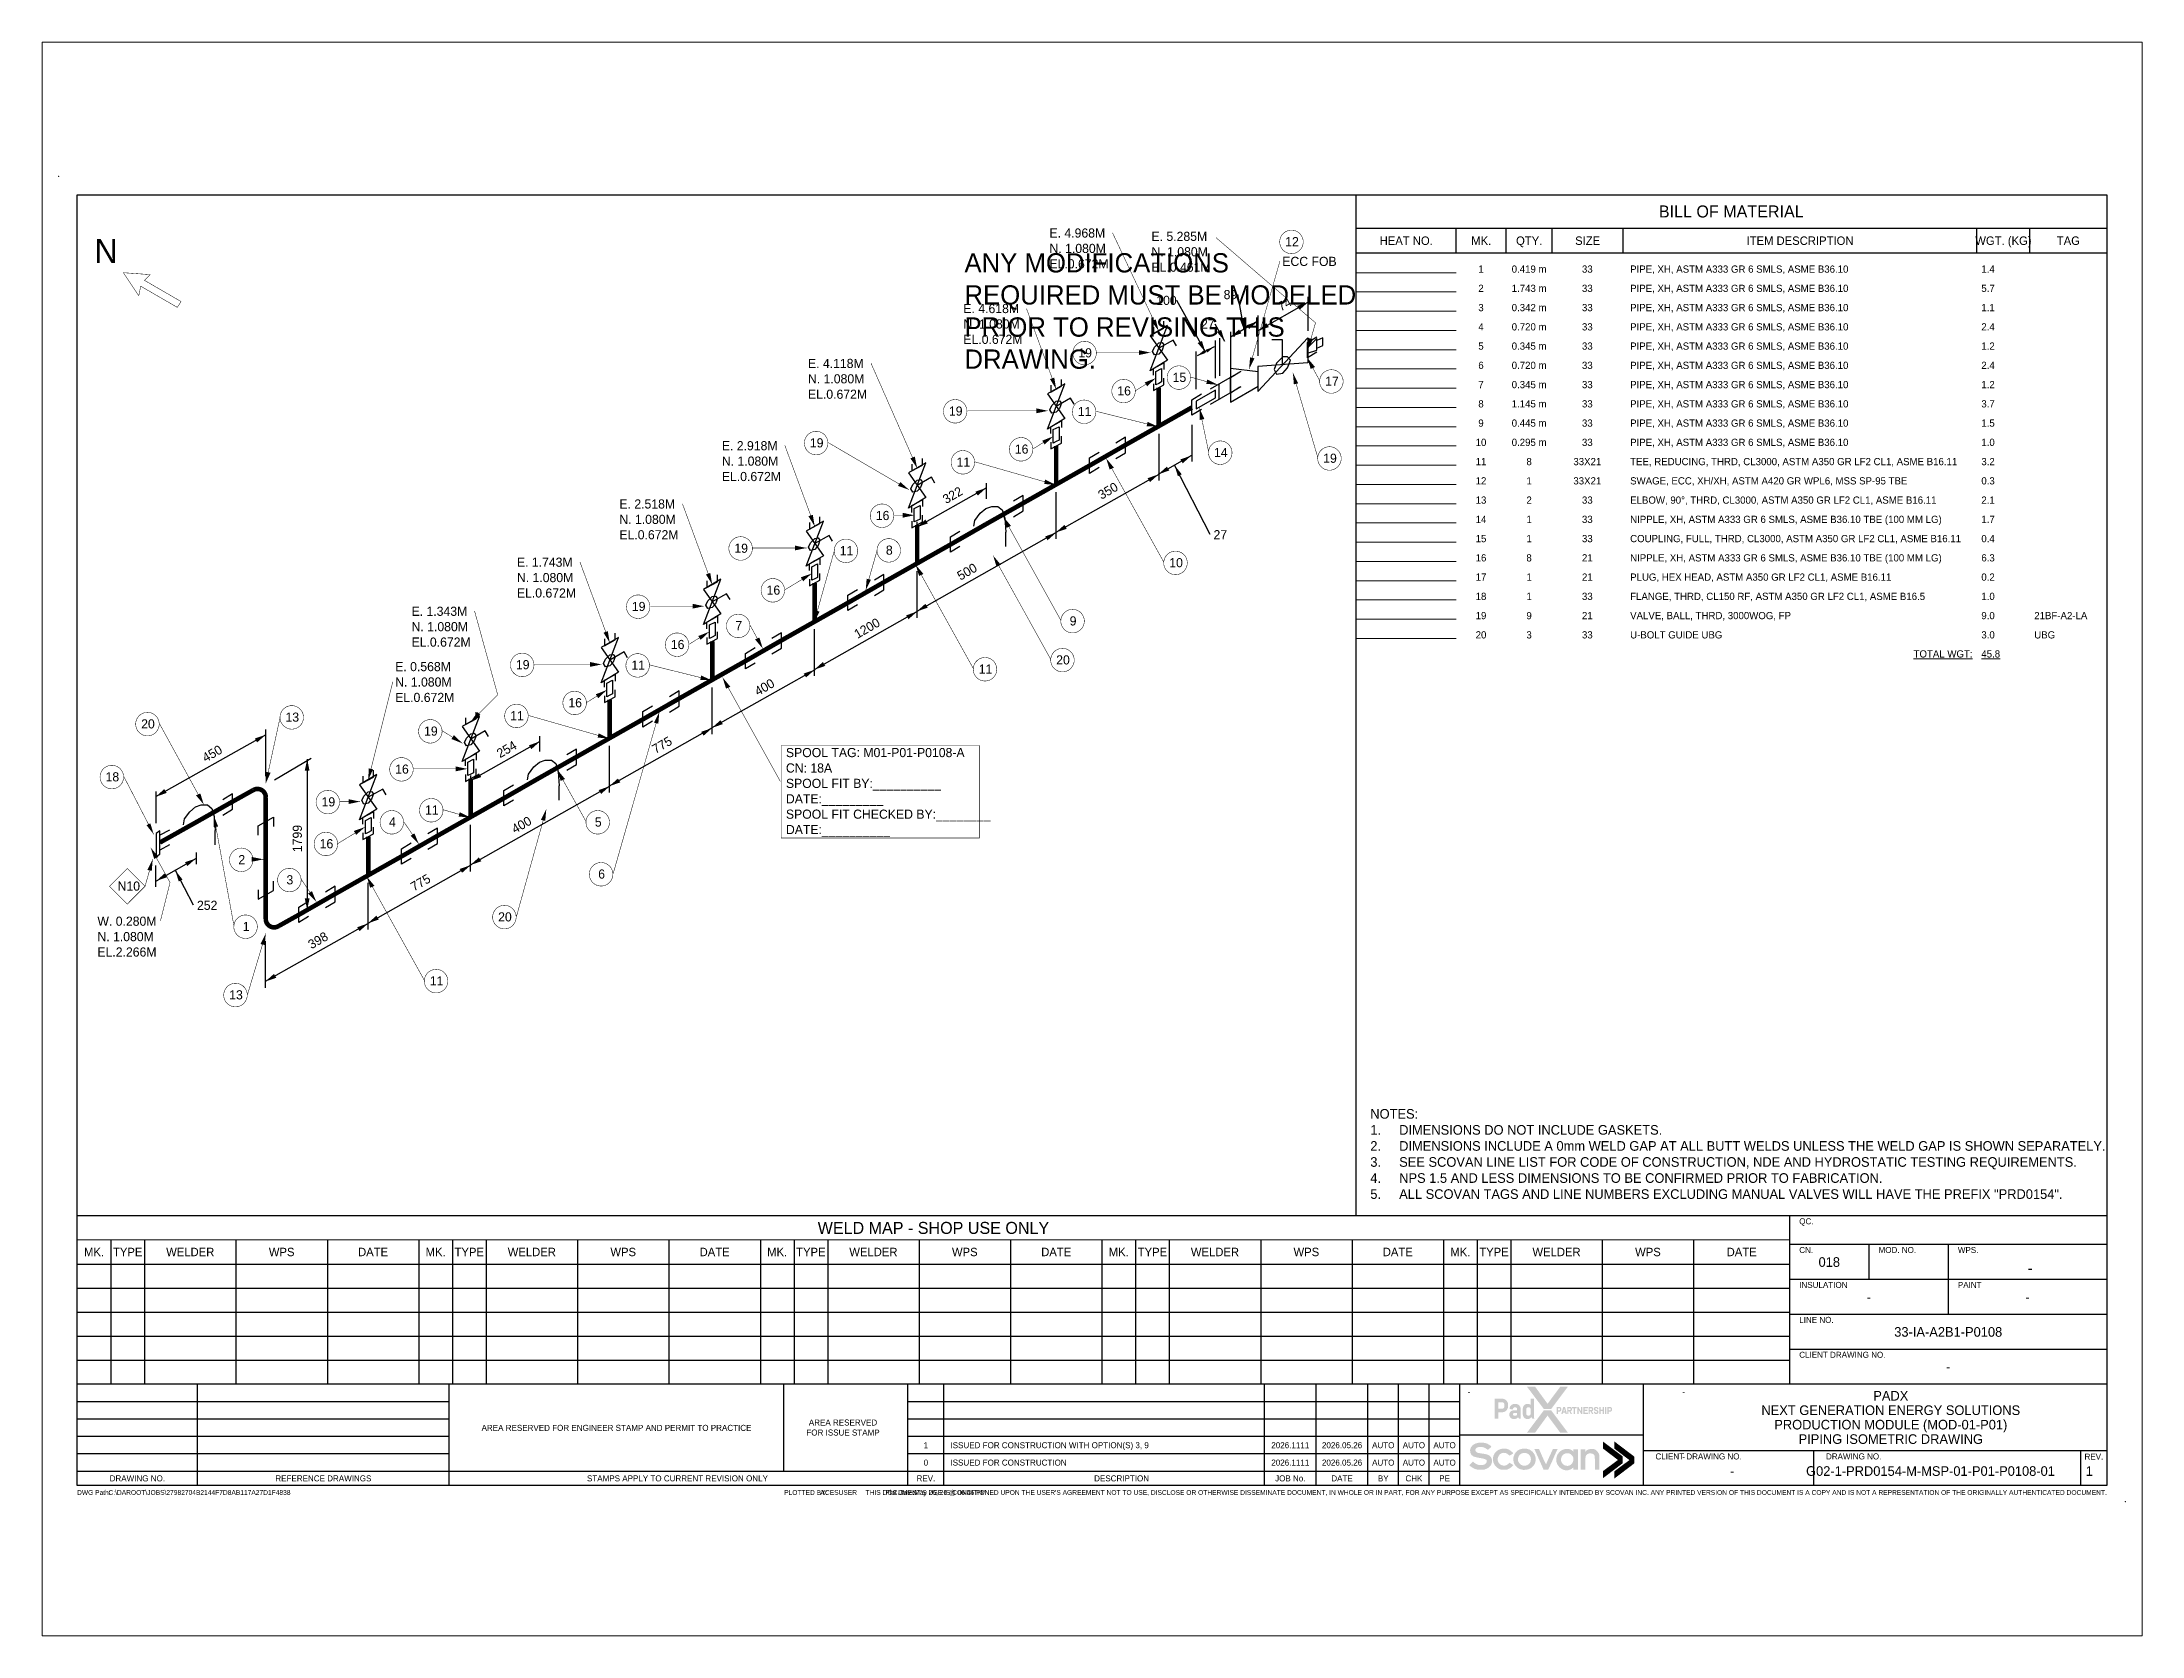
# Paper-space layout 'Layout1' of a CAD drawing. Extents: x 26 to 231, y 20 to 176.
# The model-space entities are those that its viewports show. They can reach past a viewport. Long polylines and large blocks are cut down to what shows.
import ezdxf
from ezdxf.enums import TextEntityAlignment as Align

# ---------------------------------------------------------------- set-up
doc = ezdxf.new("R2018")
doc.units = 0
doc.header["$LTSCALE"] = 10
doc.layers.get('0').update_dxf_attribs({"lineweight": 0})
doc.layers.get('DEFPOINTS').update_dxf_attribs({"color": 9})
for name, color, linetype in [('BOM', 7, 'Continuous'), ('DIMENSION', 40, 'Continuous'), ('PIPE', 7, 'Continuous'), ('Text1', 7, 'Continuous'), ('TEXT2', 3, 'Continuous'), ('Title Block', 255, 'Continuous'), ('TITLE BLOCK-TEXT', 12, 'Continuous')]:
    doc.layers.add(name, color=color, linetype=linetype)
doc.layers.add('QC', color=9, linetype='Continuous', plot=False)
doc.styles.add('framdcn', font='', dxfattribs={"height": 2.5})
doc.styles.add('HmNote', font='hm.shx')
doc.styles.add('Scovan Standard', font='', dxfattribs={"height": 2.5})
doc.styles.get("Standard").update_dxf_attribs({"font": ''})
doc.styles.get('framdcn').set_extended_font_data('Franklin Gothic Medium Cond')
doc.styles.get('Scovan Standard').set_extended_font_data('Franklin Gothic Medium Cond')
doc.styles.get('Standard').set_extended_font_data('Franklin Gothic Medium Cond')

psp = doc.layouts.get("Layout1")

msp = doc.modelspace()

# ---------------------------------------------------------------- texts
at = {"style": 'framdcn'}
msp.add_text('%%UTOTAL WGT:', height=1.5, dxfattribs=at).set_placement((393.97, 172.04), align=Align.RIGHT)
msp.add_text('%%U45.8', height=1.5, dxfattribs=at).set_placement((395.8, 172.04))
at = {"layer": 'BOM', "style": 'framdcn'}
for s, p in [('1', (291.8, 252)), ('0.419 m', (301.8, 252)), ('33', (313.9, 252)), ('2', (291.8, 248)), ('1.743 m', (301.8, 248)), ('33', (313.9, 248)), ('3', (291.8, 244)), ('0.342 m', (301.8, 244)), ('33', (313.9, 244)), ('4', (291.8, 240)), ('0.720 m', (301.8, 240)), ('33', (313.9, 240)), ('5', (291.8, 236)), ('0.345 m', (301.8, 236)), ('33', (313.9, 236)), ('6', (291.8, 232)), ('0.720 m', (301.8, 232)), ('33', (313.9, 232)), ('7', (291.8, 228)), ('0.345 m', (301.8, 228)), ('33', (313.9, 228)), ('8', (291.8, 224)), ('1.145 m', (301.8, 224)), ('33', (313.9, 224)), ('9', (291.8, 220)), ('0.445 m', (301.8, 220)), ('33', (313.9, 220)), ('10', (291.8, 216)), ('0.295 m', (301.8, 216)), ('33', (313.9, 216)), ('11', (291.8, 212)), ('8', (301.8, 212)), ('33X21', (313.9, 212)), ('12', (291.8, 208)), ('13', (291.8, 204)), ('2', (301.8, 204)), ('1', (301.8, 208)), ('33X21', (313.9, 208)), ('33', (313.9, 204)), ('14', (291.8, 200)), ('1', (301.8, 200)), ('33', (313.9, 200)), ('15', (291.8, 196)), ('1', (301.8, 196)), ('33', (313.9, 196)), ('16', (291.8, 192)), ('8', (301.8, 192)), ('21', (313.9, 192)), ('17', (291.8, 188)), ('1', (301.8, 188)), ('21', (313.9, 188)), ('18', (291.8, 184)), ('1', (301.8, 184)), ('33', (313.9, 184)), ('19', (291.8, 180)), ('9', (301.8, 180)), ('21', (313.9, 180)), ('20', (291.8, 176)), ('3', (301.8, 176)), ('33', (313.9, 176))]:
    msp.add_text(s, height=1.5, dxfattribs=at).set_placement(p, align=Align.CENTER)
for s, p in [('PIPE, XH, ASTM A333 GR 6 SMLS, ASME B36.10', (322.8, 252)), ('1.4', (395.8, 252)), ('PIPE, XH, ASTM A333 GR 6 SMLS, ASME B36.10', (322.8, 248)), ('5.7', (395.8, 248)), ('PIPE, XH, ASTM A333 GR 6 SMLS, ASME B36.10', (322.8, 244)), ('1.1', (395.8, 244)), ('PIPE, XH, ASTM A333 GR 6 SMLS, ASME B36.10', (322.8, 240)), ('2.4', (395.8, 240)), ('PIPE, XH, ASTM A333 GR 6 SMLS, ASME B36.10', (322.8, 236)), ('1.2', (395.8, 236)), ('PIPE, XH, ASTM A333 GR 6 SMLS, ASME B36.10', (322.8, 232)), ('2.4', (395.8, 232)), ('PIPE, XH, ASTM A333 GR 6 SMLS, ASME B36.10', (322.8, 228)), ('1.2', (395.8, 228)), ('PIPE, XH, ASTM A333 GR 6 SMLS, ASME B36.10', (322.8, 224)), ('3.7', (395.8, 224)), ('PIPE, XH, ASTM A333 GR 6 SMLS, ASME B36.10', (322.8, 220)), ('1.5', (395.8, 220)), ('PIPE, XH, ASTM A333 GR 6 SMLS, ASME B36.10', (322.8, 216)), ('1.0', (395.8, 216)), ('TEE, REDUCING, THRD, CL3000, ASTM A350 GR LF2 CL1, ASME B16.11', (322.8, 212)), ('SWAGE, ECC, XH/XH, ASTM A420 GR WPL6, MSS SP-95 TBE', (322.8, 208)), ('3.2', (395.8, 212)), ('ELBOW, 90°, THRD, CL3000, ASTM A350 GR LF2 CL1, ASME B16.11', (322.8, 204)), ('0.3', (395.8, 208)), ('2.1', (395.8, 204)), ('NIPPLE, XH, ASTM A333 GR 6 SMLS, ASME B36.10 TBE (100 MM LG)', (322.8, 200)), ('1.7', (395.8, 200)), ('COUPLING, FULL, THRD, CL3000, ASTM A350 GR LF2 CL1, ASME B16.11', (322.8, 196)), ('0.4', (395.8, 196)), ('NIPPLE, XH, ASTM A333 GR 6 SMLS, ASME B36.10 TBE (100 MM LG)', (322.8, 192)), ('6.3', (395.8, 192)), ('PLUG, HEX HEAD, ASTM A350 GR LF2 CL1, ASME B16.11', (322.8, 188)), ('0.2', (395.8, 188)), ('FLANGE, THRD, CL150 RF, ASTM A350 GR LF2 CL1, ASME B16.5', (322.8, 184)), ('1.0', (395.8, 184)), ('VALVE, BALL, THRD, 3000WOG, FP', (322.8, 180)), ('9.0', (395.8, 180)), ('21BF-A2-LA', (406.8, 180)), ('U-BOLT GUIDE UBG', (322.8, 176)), ('3.0', (395.8, 176)), ('UBG', (406.8, 176))]:
    msp.add_text(s, height=1.5, dxfattribs=at).set_placement(p)
at = {"layer": 'DIMENSION', "style": 'framdcn'}
for s, p in [('100', (224.3, 245.3)), ('89', (238.3, 246.5)), ('27', (233.6, 240.4)), ('27', (236.2, 196.6)), ('252', (24.9, 119.6))]:
    msp.add_text(s, height=1.9, dxfattribs=at).set_placement(p)
for s, rotation, p in [('74', 30, (250.2, 243.9)), ('322', 30, (180.6, 203.9)), ('350', 30, (212.9, 204.8)), ('500', 30, (183.6, 188)), ('1200', 30, (162.2, 175.9)), ('400', 30, (141.5, 164)), ('450', 30, (26.7, 150.2)), ('254', 30, (87.9, 151.1)), ('775', 30, (120.2, 152)), ('1799', 90, (46.7, 131.6)), ('400', 30, (91, 135.4)), ('775', 30, (70, 123.4)), ('398', 30, (48.7, 111.4))]:
    msp.add_text(s, height=1.9, rotation=rotation, dxfattribs=at).set_placement(p)
at = {"layer": 'Text1', "insert": (268.79, 78.22), "char_height": 2, "width": 146.6752, "attachment_point": 1, "style": 'Scovan Standard'}
msp.add_mtext('NOTES: \\P\\pxi-3,l3,t3;1.^IDIMENSIONS DO NOT INCLUDE GASKETS.\\P2.^IDIMENSIONS INCLUDE A 0mm WELD GAP AT ALL BUTT WELDS UNLESS THE WELD GAP IS SHOWN SEPARATELY.\\P3.^ISEE SCOVAN LINE LIST FOR CODE OF CONSTRUCTION, NDE AND HYDROSTATIC TESTING REQUIREMENTS.\\P4.^INPS 1.5 AND LESS DIMENSIONS TO BE CONFIRMED PRIOR TO FABRICATION.\\P5.^IALL SCOVAN TAGS AND LINE NUMBERS EXCLUDING MANUAL VALVES WILL HAVE THE PREFIX "PRD0154".', dxfattribs=at)
at = {"layer": 'TEXT2', "style": 'framdcn'}
for s, height, p in [('N', 5, (3.6, 254)), ('12', 1.9, (251.1, 257.5)), ('ECC FOB', 1.9, (250.5, 253.4)), ('19', 1.9, (208.1, 234.4)), ('16', 1.9, (216.2, 226.5)), ('15', 1.9, (227.7, 229.3)), ('17', 1.9, (259.4, 228.5)), ('19', 1.9, (181.2, 222.3)), ('11', 1.9, (208, 222.2)), ('19', 1.9, (152.3, 215.7)), ('16', 1.9, (194.9, 214.4)), ('14', 1.9, (236.3, 213.7)), ('19', 1.9, (259, 212.5)), ('11', 1.9, (182.8, 211.7)), ('16', 1.9, (166, 200.6)), ('19', 1.9, (136.6, 193.8)), ('11', 1.9, (158.5, 193.3)), ('8', 1.9, (168.1, 193.4)), ('10', 1.9, (227, 190.8)), ('19', 1.9, (115.3, 181.7)), ('16', 1.9, (143.3, 185.1)), ('7', 1.9, (136.8, 177.7)), ('9', 1.9, (206.3, 178.7)), ('16', 1.9, (123.4, 173.8)), ('19', 1.9, (91.2, 169.6)), ('11', 1.9, (115.2, 169.5)), ('11', 1.9, (187.4, 168.7)), ('20', 1.9, (203.5, 170.6)), ('16', 1.9, (102.1, 161.7)), ('20', 1.9, (13.3, 157.3)), ('13', 1.9, (43.3, 158.7)), ('19', 1.9, (72.1, 155.8)), ('11', 1.9, (90, 159)), ('SPOOL TAG: M01-P01-P0108-A', 1.9, (147.32, 151.34)), ('16', 1.9, (66.1, 147.9)), ('CN: 18A', 1.9, (147.32, 148.14)), ('18', 1.9, (5.9, 146.3)), ('SPOOL FIT BY:__________', 1.9, (147.32, 144.94)), ('19', 1.9, (50.8, 141.1)), ('11', 1.9, (72.3, 139.4)), ('SPOOL FIT CHECKED BY:________', 1.9, (147.32, 138.54)), ('DATE:_________', 1.9, (147.32, 141.74)), ('4', 1.9, (64.8, 136.9)), ('5', 1.9, (107.6, 136.9)), ('DATE:__________', 1.9, (147.32, 135.34)), ('2', 1.9, (33.5, 129.1)), ('16', 1.9, (50.4, 132.4)), ('3', 1.9, (43.5, 124.9)), ('6', 1.9, (108.3, 126.1)), ('20', 1.9, (87.5, 117.2)), ('1', 1.9, (34.4, 115.2)), ('11', 1.9, (73.3, 103.9)), ('13', 1.9, (31.6, 101))]:
    msp.add_text(s, height=height, dxfattribs=at).set_placement(p)

# ---------------------------------------------------------------- blocks, each defined once
blk = doc.blocks.new('block1')
at = {"layer": 'TEXT2'}
blk.add_hatch(color=256, dxfattribs=at).paths.add_polyline_path([(0, 0), (1.6, -1.9), (0.7, -2.3)])
at = {"layer": 'TEXT2', "linetype": 'ByBlock', "const_width": 0.1, "flags": 128}
blk.add_lwpolyline([(4, -7.2), (0, 0)], dxfattribs=at)
blk = doc.blocks.new('block2')
at = {"layer": 'TEXT2', "style": 'framdcn'}
for s, p in [('W. 0.280M', (0, 0)), ('N. 1.080M', (0, -3.2)), ('EL.2.266M', (0, -6.4))]:
    blk.add_text(s, height=1.9, dxfattribs=at).set_placement(p)
blk = doc.blocks.new('block3')
at = {"layer": 'TEXT2'}
blk.add_hatch(color=256, dxfattribs=at).paths.add_polyline_path([(0, 0), (-1.5, 1.9), (-0.7, 2.3)])
at = {"layer": 'TEXT2', "linetype": 'ByBlock', "const_width": 0.1, "flags": 128}
blk.add_lwpolyline([(-6.2, 12), (0, 0)], dxfattribs=at)
blk = doc.blocks.new('block4')
at = {"layer": 'TEXT2'}
blk.add_hatch(color=256, dxfattribs=at).paths.add_polyline_path([(0, 0), (-1.6, 1.9), (-0.7, 2.3)])
at = {"layer": 'TEXT2', "linetype": 'ByBlock', "const_width": 0.1, "flags": 128}
blk.add_lwpolyline([(-9.2, 16.8), (0, 0)], dxfattribs=at)
blk = doc.blocks.new('block5')
at = {"layer": 'TEXT2'}
blk.add_hatch(color=256, dxfattribs=at).paths.add_polyline_path([(0, 0), (0.9, -2.3), (0, -2.4)])
at = {"layer": 'TEXT2', "linetype": 'ByBlock', "const_width": 0.1, "flags": 128}
blk.add_lwpolyline([(4.2, -23), (0, 0)], dxfattribs=at)
blk = doc.blocks.new('block6')
at = {"layer": 'TEXT2'}
blk.add_hatch(color=256, dxfattribs=at).paths.add_polyline_path([(0, 0), (0, 2.4), (1, 2.2)])
at = {"layer": 'TEXT2', "linetype": 'ByBlock', "const_width": 0.1, "flags": 128}
blk.add_lwpolyline([(3, 13.8), (0, 0)], dxfattribs=at)
blk = doc.blocks.new('block7')
at = {"layer": 'TEXT2'}
blk.add_hatch(color=256, dxfattribs=at).paths.add_polyline_path([(0, 0), (-2.4, -0.5), (-2.4, 0.5)])
at = {"layer": 'TEXT2', "linetype": 'ByBlock', "const_width": 0.1, "flags": 128}
blk.add_lwpolyline([(-2.1, 0), (0, 0)], dxfattribs=at)
blk = doc.blocks.new('block8')
at = {"layer": 'TEXT2'}
blk.add_hatch(color=256, dxfattribs=at).paths.add_polyline_path([(0, 0), (-0.2, -2.4), (-1.1, -2.2)])
at = {"layer": 'TEXT2', "linetype": 'ByBlock', "const_width": 0.1, "flags": 128}
blk.add_lwpolyline([(-3.8, -12.7), (0, 0)], dxfattribs=at)
blk = doc.blocks.new('block9')
at = {"layer": 'TEXT2'}
blk.add_hatch(color=256, dxfattribs=at).paths.add_polyline_path([(0, 0), (-1.7, 1.7), (-0.9, 2.2)])
at = {"layer": 'TEXT2', "linetype": 'ByBlock', "const_width": 0.1, "flags": 128}
blk.add_lwpolyline([(-3.1, 4.6), (0, 0)], dxfattribs=at)
blk = doc.blocks.new('block10')
at = {"layer": 'TEXT2'}
blk.add_hatch(color=256, dxfattribs=at).paths.add_polyline_path([(0, 0), (1.6, -1.9), (0.7, -2.3)])
at = {"layer": 'TEXT2', "linetype": 'ByBlock', "const_width": 0.1, "flags": 128}
blk.add_lwpolyline([(12, -21.6), (0, 0)], dxfattribs=at)
blk = doc.blocks.new('block11')
at = {"layer": 'TEXT2'}
blk.add_hatch(color=256, dxfattribs=at).paths.add_polyline_path([(0, 0), (-1.8, -1.6), (-2.3, -0.8)])
at = {"layer": 'TEXT2', "linetype": 'ByBlock', "const_width": 0.1, "flags": 128}
blk.add_lwpolyline([(-5.6, -3.4), (0, 0)], dxfattribs=at)
blk = doc.blocks.new('block12')
at = {"layer": 'TEXT2'}
blk.add_hatch(color=256, dxfattribs=at).paths.add_polyline_path([(0, 0), (-2.4, -0.5), (-2.4, 0.5)])
at = {"layer": 'TEXT2', "linetype": 'ByBlock', "const_width": 0.1, "flags": 128}
blk.add_lwpolyline([(-4.2, 0), (0, 0)], dxfattribs=at)
blk = doc.blocks.new('block13')
at = {"layer": 'TEXT2'}
blk.add_hatch(color=256, dxfattribs=at).paths.add_polyline_path([(0, 0), (0.1, 2.4), (1, 2.2)])
at = {"layer": 'TEXT2', "linetype": 'ByBlock', "const_width": 0.1, "flags": 128}
blk.add_lwpolyline([(5.1, 20.4), (0, 0)], dxfattribs=at)
blk = doc.blocks.new('block14')
at = {"layer": 'TEXT2', "style": 'framdcn'}
for s, p in [('E. 0.568M', (0, 0)), ('N. 1.080M', (0, -3.2)), ('EL.0.672M', (0, -6.4))]:
    blk.add_text(s, height=1.9, dxfattribs=at).set_placement(p)
blk = doc.blocks.new('block15')
at = {"layer": 'TEXT2'}
blk.add_hatch(color=256, dxfattribs=at).paths.add_polyline_path([(0, 0), (-1.7, 1.7), (-0.9, 2.2)])
at = {"layer": 'TEXT2', "linetype": 'ByBlock', "const_width": 0.1, "flags": 128}
blk.add_lwpolyline([(-3.1, 4.6), (0, 0)], dxfattribs=at)
blk = doc.blocks.new('block16')
at = {"layer": 'TEXT2'}
blk.add_hatch(color=256, dxfattribs=at).paths.add_polyline_path([(0, 0), (-2.4, 0.2), (-2.2, 1.1)])
at = {"layer": 'TEXT2', "linetype": 'ByBlock', "const_width": 0.1, "flags": 128}
blk.add_lwpolyline([(-5.6, 1.6), (0, 0)], dxfattribs=at)
blk = doc.blocks.new('block17')
at = {"layer": 'TEXT2'}
blk.add_hatch(color=256, dxfattribs=at).paths.add_polyline_path([(0, 0), (-2.4, -0.5), (-2.4, 0.5)])
at = {"layer": 'TEXT2', "linetype": 'ByBlock', "const_width": 0.1, "flags": 128}
blk.add_lwpolyline([(-11.2, 0), (0, 0)], dxfattribs=at)
blk = doc.blocks.new('block18')
at = {"layer": 'TEXT2'}
blk.add_hatch(color=256, dxfattribs=at).paths.add_polyline_path([(0, 0), (-2.3, 0.9), (-1.8, 1.7)])
at = {"layer": 'TEXT2', "linetype": 'ByBlock', "const_width": 0.1, "flags": 128}
blk.add_lwpolyline([(-4.2, 2.6), (0, 0)], dxfattribs=at)
blk = doc.blocks.new('block19')
at = {"layer": 'TEXT2'}
blk.add_hatch(color=256, dxfattribs=at).paths.add_polyline_path([(0, 0), (1.4, 2), (2, 1.4)])
at = {"layer": 'TEXT2', "linetype": 'ByBlock', "const_width": 0.1, "flags": 128}
blk.add_lwpolyline([(5.6, 5.6), (0, 0)], dxfattribs=at)
blk = doc.blocks.new('block20')
at = {"layer": 'TEXT2', "style": 'framdcn'}
for s, p in [('E. 1.343M', (0, 0)), ('N. 1.080M', (0, -3.2)), ('EL.0.672M', (0, -6.4))]:
    blk.add_text(s, height=1.9, dxfattribs=at).set_placement(p)
blk = doc.blocks.new('block21')
at = {"layer": 'TEXT2'}
blk.add_hatch(color=256, dxfattribs=at).paths.add_polyline_path([(0, 0), (-0.2, -2.4), (-1.1, -2.2)])
at = {"layer": 'TEXT2', "linetype": 'ByBlock', "const_width": 0.1, "flags": 128}
blk.add_lwpolyline([(-6.2, -22.3), (0, 0)], dxfattribs=at)
blk = doc.blocks.new('block22')
at = {"layer": 'TEXT2'}
blk.add_hatch(color=256, dxfattribs=at).paths.add_polyline_path([(0, 0), (1.6, -1.9), (0.7, -2.3)])
at = {"layer": 'TEXT2', "linetype": 'ByBlock', "const_width": 0.1, "flags": 128}
blk.add_lwpolyline([(6, -10.8), (0, 0)], dxfattribs=at)
blk = doc.blocks.new('block23')
at = {"layer": 'TEXT2'}
blk.add_hatch(color=256, dxfattribs=at).paths.add_polyline_path([(0, 0), (-2.4, 0.2), (-2.2, 1.1)])
at = {"layer": 'TEXT2', "linetype": 'ByBlock', "const_width": 0.1, "flags": 128}
blk.add_lwpolyline([(-16.8, 4.8), (0, 0)], dxfattribs=at)
blk = doc.blocks.new('block24')
at = {"layer": 'TEXT2'}
blk.add_hatch(color=256, dxfattribs=at).paths.add_polyline_path([(0, 0), (-1.8, -1.7), (-2.3, -0.9)])
at = {"layer": 'TEXT2', "linetype": 'ByBlock', "const_width": 0.1, "flags": 128}
blk.add_lwpolyline([(-4.2, -2.6), (0, 0)], dxfattribs=at)
blk = doc.blocks.new('block25')
at = {"layer": 'TEXT2'}
blk.add_hatch(color=256, dxfattribs=at).paths.add_polyline_path([(0, 0), (-2.4, -0.5), (-2.4, 0.5)])
at = {"layer": 'TEXT2', "linetype": 'ByBlock', "const_width": 0.1, "flags": 128}
blk.add_lwpolyline([(-14, 0), (0, 0)], dxfattribs=at)
blk = doc.blocks.new('block26')
at = {"layer": 'TEXT2'}
blk.add_hatch(color=256, dxfattribs=at).paths.add_polyline_path([(0, 0), (-1.3, 2.1), (-0.4, 2.4)])
at = {"layer": 'TEXT2', "linetype": 'ByBlock', "const_width": 0.1, "flags": 128}
blk.add_lwpolyline([(-6.2, 16.8), (0, 0)], dxfattribs=at)
blk = doc.blocks.new('block27')
at = {"layer": 'TEXT2', "style": 'framdcn'}
for s, p in [('E. 1.743M', (0, 0)), ('N. 1.080M', (0, -3.2)), ('EL.0.672M', (0, -6.4))]:
    blk.add_text(s, height=1.9, dxfattribs=at).set_placement(p)
blk = doc.blocks.new('block28')
at = {"layer": 'TEXT2'}
blk.add_hatch(color=256, dxfattribs=at).paths.add_polyline_path([(0, 0), (-0.2, -2.4), (-1.1, -2.2)])
at = {"layer": 'TEXT2', "linetype": 'ByBlock', "const_width": 0.1, "flags": 128}
blk.add_lwpolyline([(-9.6, -33.6), (0, 0)], dxfattribs=at)
blk = doc.blocks.new('block29')
at = {"layer": 'TEXT2'}
blk.add_hatch(color=256, dxfattribs=at).paths.add_polyline_path([(0, 0), (-2.4, 0.1), (-2.2, 1)])
at = {"layer": 'TEXT2', "linetype": 'ByBlock', "const_width": 0.1, "flags": 128}
blk.add_lwpolyline([(-12.9, 3.2), (0, 0)], dxfattribs=at)
blk = doc.blocks.new('block30')
at = {"layer": 'TEXT2'}
blk.add_hatch(color=256, dxfattribs=at).paths.add_polyline_path([(0, 0), (-1.8, -1.7), (-2.3, -0.9)])
at = {"layer": 'TEXT2', "linetype": 'ByBlock', "const_width": 0.1, "flags": 128}
blk.add_lwpolyline([(-4.2, -2.6), (0, 0)], dxfattribs=at)
blk = doc.blocks.new('block31')
at = {"layer": 'TEXT2'}
blk.add_hatch(color=256, dxfattribs=at).paths.add_polyline_path([(0, 0), (-2.4, -0.5), (-2.4, 0.5)])
at = {"layer": 'TEXT2', "linetype": 'ByBlock', "const_width": 0.1, "flags": 128}
blk.add_lwpolyline([(-11.2, 0), (0, 0)], dxfattribs=at)
blk = doc.blocks.new('block32')
at = {"layer": 'TEXT2'}
blk.add_hatch(color=256, dxfattribs=at).paths.add_polyline_path([(0, 0), (-1.3, 2.1), (-0.4, 2.4)])
at = {"layer": 'TEXT2', "linetype": 'ByBlock', "const_width": 0.1, "flags": 128}
blk.add_lwpolyline([(-6.2, 16.8), (0, 0)], dxfattribs=at)
blk = doc.blocks.new('block33')
at = {"layer": 'TEXT2', "style": 'framdcn'}
for s, p in [('E. 2.518M', (0, 0)), ('N. 1.080M', (0, -3.2)), ('EL.0.672M', (0, -6.4))]:
    blk.add_text(s, height=1.9, dxfattribs=at).set_placement(p)
blk = doc.blocks.new('block34')
at = {"layer": 'TEXT2'}
blk.add_hatch(color=256, dxfattribs=at).paths.add_polyline_path([(0, 0), (-1.6, 1.9), (-0.7, 2.3)])
at = {"layer": 'TEXT2', "linetype": 'ByBlock', "const_width": 0.1, "flags": 128}
blk.add_lwpolyline([(-2.6, 4.8), (0, 0)], dxfattribs=at)
blk = doc.blocks.new('block35')
at = {"layer": 'TEXT2'}
blk.add_hatch(color=256, dxfattribs=at).paths.add_polyline_path([(0, 0), (0.2, 2.4), (1.1, 2.2)])
at = {"layer": 'TEXT2', "linetype": 'ByBlock', "const_width": 0.1, "flags": 128}
blk.add_lwpolyline([(4.2, 14.9), (0, 0)], dxfattribs=at)
blk = doc.blocks.new('block36')
at = {"layer": 'TEXT2'}
blk.add_hatch(color=256, dxfattribs=at).paths.add_polyline_path([(0, 0), (-1.8, -1.6), (-2.3, -0.8)])
at = {"layer": 'TEXT2', "linetype": 'ByBlock', "const_width": 0.1, "flags": 128}
blk.add_lwpolyline([(-5.6, -3.4), (0, 0)], dxfattribs=at)
blk = doc.blocks.new('block37')
at = {"layer": 'TEXT2'}
blk.add_hatch(color=256, dxfattribs=at).paths.add_polyline_path([(0, 0), (-2.4, -0.5), (-2.4, 0.5)])
at = {"layer": 'TEXT2', "linetype": 'ByBlock', "const_width": 0.1, "flags": 128}
blk.add_lwpolyline([(-11.2, 0), (0, 0)], dxfattribs=at)
blk = doc.blocks.new('block38')
at = {"layer": 'TEXT2'}
blk.add_hatch(color=256, dxfattribs=at).paths.add_polyline_path([(0, 0), (-1.3, 2.1), (-0.4, 2.4)])
at = {"layer": 'TEXT2', "linetype": 'ByBlock', "const_width": 0.1, "flags": 128}
blk.add_lwpolyline([(-6.2, 16.8), (0, 0)], dxfattribs=at)
blk = doc.blocks.new('block39')
at = {"layer": 'TEXT2', "style": 'framdcn'}
for s, p in [('E. 2.918M', (0, 0)), ('N. 1.080M', (0, -3.2)), ('EL.0.672M', (0, -6.4))]:
    blk.add_text(s, height=1.9, dxfattribs=at).set_placement(p)
blk = doc.blocks.new('block40')
at = {"layer": 'TEXT2'}
blk.add_hatch(color=256, dxfattribs=at).paths.add_polyline_path([(0, 0), (0.2, 2.4), (1.1, 2.2)])
at = {"layer": 'TEXT2', "linetype": 'ByBlock', "const_width": 0.1, "flags": 128}
blk.add_lwpolyline([(2.4, 8.4), (0, 0)], dxfattribs=at)
blk = doc.blocks.new('block41')
at = {"layer": 'TEXT2'}
blk.add_hatch(color=256, dxfattribs=at).paths.add_polyline_path([(0, 0), (1.6, -1.9), (0.7, -2.3)])
at = {"layer": 'TEXT2', "linetype": 'ByBlock', "const_width": 0.1, "flags": 128}
blk.add_lwpolyline([(12, -21.6), (0, 0)], dxfattribs=at)
blk = doc.blocks.new('block42')
at = {"layer": 'TEXT2'}
blk.add_hatch(color=256, dxfattribs=at).paths.add_polyline_path([(0, 0), (-2.4, -0.5), (-2.4, 0.5)])
at = {"layer": 'TEXT2', "linetype": 'ByBlock', "const_width": 0.1, "flags": 128}
blk.add_lwpolyline([(-4.2, 0), (0, 0)], dxfattribs=at)
blk = doc.blocks.new('block43')
at = {"layer": 'TEXT2'}
blk.add_hatch(color=256, dxfattribs=at).paths.add_polyline_path([(0, 0), (-2.3, 0.8), (-1.8, 1.6)])
at = {"layer": 'TEXT2', "linetype": 'ByBlock', "const_width": 0.1, "flags": 128}
blk.add_lwpolyline([(-16.8, 9.8), (0, 0)], dxfattribs=at)
blk = doc.blocks.new('block44')
at = {"layer": 'TEXT2'}
blk.add_hatch(color=256, dxfattribs=at).paths.add_polyline_path([(0, 0), (-1.4, 2), (-0.5, 2.4)])
at = {"layer": 'TEXT2', "linetype": 'ByBlock', "const_width": 0.1, "flags": 128}
blk.add_lwpolyline([(-9.6, 21.8), (0, 0)], dxfattribs=at)
blk = doc.blocks.new('block45')
at = {"layer": 'TEXT2', "style": 'framdcn'}
for s, p in [('E. 4.118M', (0, 0)), ('N. 1.080M', (0, -3.2)), ('EL.0.672M', (0, -6.4))]:
    blk.add_text(s, height=1.9, dxfattribs=at).set_placement(p)
blk = doc.blocks.new('block46')
at = {"layer": 'TEXT2'}
blk.add_hatch(color=256, dxfattribs=at).paths.add_polyline_path([(0, 0), (1.6, -1.9), (0.7, -2.3)])
at = {"layer": 'TEXT2', "linetype": 'ByBlock', "const_width": 0.1, "flags": 128}
blk.add_lwpolyline([(12, -21.6), (0, 0)], dxfattribs=at)
blk = doc.blocks.new('block47')
at = {"layer": 'TEXT2'}
blk.add_hatch(color=256, dxfattribs=at).paths.add_polyline_path([(0, 0), (1.6, -1.9), (0.7, -2.3)])
at = {"layer": 'TEXT2', "linetype": 'ByBlock', "const_width": 0.1, "flags": 128}
blk.add_lwpolyline([(12, -21.6), (0, 0)], dxfattribs=at)
blk = doc.blocks.new('block48')
at = {"layer": 'TEXT2'}
blk.add_hatch(color=256, dxfattribs=at).paths.add_polyline_path([(0, 0), (-2.4, 0.2), (-2.2, 1.1)])
at = {"layer": 'TEXT2', "linetype": 'ByBlock', "const_width": 0.1, "flags": 128}
blk.add_lwpolyline([(-16.8, 4.8), (0, 0)], dxfattribs=at)
blk = doc.blocks.new('block49')
at = {"layer": 'TEXT2'}
blk.add_hatch(color=256, dxfattribs=at).paths.add_polyline_path([(0, 0), (-1.8, -1.7), (-2.3, -0.9)])
at = {"layer": 'TEXT2', "linetype": 'ByBlock', "const_width": 0.1, "flags": 128}
blk.add_lwpolyline([(-4.2, -2.6), (0, 0)], dxfattribs=at)
blk = doc.blocks.new('block50')
at = {"layer": 'TEXT2'}
blk.add_hatch(color=256, dxfattribs=at).paths.add_polyline_path([(0, 0), (-2.4, -0.5), (-2.4, 0.5)])
at = {"layer": 'TEXT2', "linetype": 'ByBlock', "const_width": 0.1, "flags": 128}
blk.add_lwpolyline([(-16.8, 0), (0, 0)], dxfattribs=at)
blk = doc.blocks.new('block51')
at = {"layer": 'TEXT2'}
blk.add_hatch(color=256, dxfattribs=at).paths.add_polyline_path([(0, 0), (-1.3, 2.1), (-0.4, 2.4)])
at = {"layer": 'TEXT2', "linetype": 'ByBlock', "const_width": 0.1, "flags": 128}
blk.add_lwpolyline([(-6.2, 16.8), (0, 0)], dxfattribs=at)
blk = doc.blocks.new('block52')
at = {"layer": 'TEXT2', "style": 'framdcn'}
for s, p in [('E. 4.618M', (0, 0)), ('N. 1.080M', (0, -3.2)), ('EL.0.672M', (0, -6.4))]:
    blk.add_text(s, height=1.9, dxfattribs=at).set_placement(p)
blk = doc.blocks.new('block53')
at = {"layer": 'TEXT2'}
blk.add_hatch(color=256, dxfattribs=at).paths.add_polyline_path([(0, 0), (1.6, -1.9), (0.7, -2.3)])
at = {"layer": 'TEXT2', "linetype": 'ByBlock', "const_width": 0.1, "flags": 128}
blk.add_lwpolyline([(12, -21.6), (0, 0)], dxfattribs=at)
blk = doc.blocks.new('block54')
at = {"layer": 'TEXT2'}
blk.add_hatch(color=256, dxfattribs=at).paths.add_polyline_path([(0, 0), (-2.4, 0.1), (-2.2, 1)])
at = {"layer": 'TEXT2', "linetype": 'ByBlock', "const_width": 0.1, "flags": 128}
blk.add_lwpolyline([(-12.9, 3.2), (0, 0)], dxfattribs=at)
blk = doc.blocks.new('block55')
at = {"layer": 'TEXT2'}
blk.add_hatch(color=256, dxfattribs=at).paths.add_polyline_path([(0, 0), (-1.8, -1.7), (-2.3, -0.9)])
at = {"layer": 'TEXT2', "linetype": 'ByBlock', "const_width": 0.1, "flags": 128}
blk.add_lwpolyline([(-4.2, -2.6), (0, 0)], dxfattribs=at)
blk = doc.blocks.new('block56')
at = {"layer": 'TEXT2'}
blk.add_hatch(color=256, dxfattribs=at).paths.add_polyline_path([(0, 0), (-2.4, -0.5), (-2.4, 0.5)])
at = {"layer": 'TEXT2', "linetype": 'ByBlock', "const_width": 0.1, "flags": 128}
blk.add_lwpolyline([(-11.2, 0), (0, 0)], dxfattribs=at)
blk = doc.blocks.new('block57')
at = {"layer": 'TEXT2'}
blk.add_hatch(color=256, dxfattribs=at).paths.add_polyline_path([(0, 0), (-1.5, 2), (-0.6, 2.4)])
at = {"layer": 'TEXT2', "linetype": 'ByBlock', "const_width": 0.1, "flags": 128}
blk.add_lwpolyline([(-9.6, 20.399), (0, 0)], dxfattribs=at)
blk = doc.blocks.new('block58')
at = {"layer": 'TEXT2', "style": 'framdcn'}
for s, p in [('E. 4.968M', (0, 0)), ('N. 1.080M', (0, -3.2)), ('EL.0.672M', (0, -6.4))]:
    blk.add_text(s, height=1.9, dxfattribs=at).set_placement(p)
blk = doc.blocks.new('block59')
at = {"layer": 'TEXT2'}
blk.add_hatch(color=256, dxfattribs=at).paths.add_polyline_path([(0, 0), (1, -2.2), (0, -2.4)])
at = {"layer": 'TEXT2', "linetype": 'ByBlock', "const_width": 0.1, "flags": 128}
blk.add_lwpolyline([(1.9, -9.1), (0, 0)], dxfattribs=at)
blk = doc.blocks.new('block60')
at = {"layer": 'TEXT2'}
blk.add_hatch(color=256, dxfattribs=at).paths.add_polyline_path([(0, 0), (-2.4, 0.2), (-2.2, 1.1)])
at = {"layer": 'TEXT2', "linetype": 'ByBlock', "const_width": 0.1, "flags": 128}
blk.add_lwpolyline([(-5.6, 1.6), (0, 0)], dxfattribs=at)
blk = doc.blocks.new('block61')
at = {"layer": 'TEXT2', "style": 'framdcn'}
for s, p in [('E. 5.285M', (0, 0)), ('N. 1.080M', (0, -3.2)), ('EL.0.461M', (0, -6.4))]:
    blk.add_text(s, height=1.9, dxfattribs=at).set_placement(p)
blk = doc.blocks.new('block62')
at = {"layer": 'TEXT2', "linetype": 'ByBlock', "const_width": 0.1, "flags": 128}
for points in [[(14.3, -12.3), (0, 0)], [(20.7, -17.7), (15.9, -13.6)]]:
    blk.add_lwpolyline(points, dxfattribs=at)
blk = doc.blocks.new('block63')
at = {"layer": 'PIPE', "linetype": 'ByBlock', "flags": 128}
for points in [[(0.8, 2.9), (0, 2.4)], [(0, 2.4), (0, 0)], [(0, 0), (0, -2.4)], [(2.8, 3.1), (0.8, 2)], [(0.8, -1.9), (0.8, 2.9)], [(2.8, 0), (0.8, -1.1)], [(0, -2.4), (0.8, -1.9)]]:
    blk.add_lwpolyline(points, dxfattribs=at)
at = {"flags": 1}
for tag in ['Tag', 'UCI', 'Pipe Ref', 'Description', 'Key']:
    blk.add_attdef(tag, (0, 0), '', height=1, dxfattribs=at)
blk = doc.blocks.new('block64')
at = {"layer": 'PIPE', "linetype": 'ByBlock', "const_width": 0.95, "flags": 128}
for points in [[(15.1, 8.5), (7.5, 4.2)], [(7.5, 4.2), (0, 0)]]:
    blk.add_lwpolyline(points, dxfattribs=at)
at = {"flags": 1}
for tag in ['Tag', 'UCI', 'Pipe Ref', 'Description', 'Key']:
    blk.add_attdef(tag, (0, 0), '', height=1, dxfattribs=at)
blk = doc.blocks.new('block65')
at = {"layer": 'PIPE', "linetype": 'ByBlock', "flags": 128}
for points in [[(-5.3, 3.9), (-4.1, 4.9)], [(-4.1, 4.9), (-2.9, 5.3)], [(-2.9, 5.3), (-1.6, 5.3)], [(-1.6, 5.3), (-0.7, 4.6)], [(-0.7, 4.6), (-0.2, 2.9)], [(-6.6, 1.2), (-6.4, 2.4)], [(-6.4, 2.4), (-5.3, 3.9)], [(-0.2, 2.9), (0, 0)], [(0, -3), (0, 0)]]:
    blk.add_lwpolyline(points, dxfattribs=at)
at = {"flags": 1}
for tag in ['Tag', 'UCI', 'Pipe Ref', 'Description', 'Key']:
    blk.add_attdef(tag, (0, 0), '', height=1, dxfattribs=at)
blk = doc.blocks.new('block66')
at = {"layer": 'PIPE', "linetype": 'ByBlock', "flags": 128}
for points in [[(-5.17, 0.7), (-7.17, -0.5)], [(-5.17, -2.5), (-5.17, 0.7)], [(-7.17, -3.7), (-5.17, -2.5)], [(0.13, -5.9), (3.33, -4.1)], [(3.33, -4.1), (3.33, -6.1)], [(0.13, -7.9), (0.13, -5.9)]]:
    blk.add_lwpolyline(points, dxfattribs=at)
at = {"layer": 'PIPE', "linetype": 'ByBlock', "const_width": 0.95, "flags": 128}
for points in [[(-0.87, 1.5), (-5.17, -0.9)], [(1.73, 0), (1.71, 0.3), (1.63, 0.59), (1.5, 0.87), (1.33, 1.11), (1.12, 1.33), (0.87, 1.5), (0.59, 1.63), (0.3, 1.71), (0, 1.73), (-0.3, 1.71), (-0.59, 1.63), (-0.87, 1.5)], [(1.73, -5), (1.73, 0)]]:
    blk.add_lwpolyline(points, dxfattribs=at)
at = {"flags": 1}
for tag in ['Tag', 'UCI', 'Pipe Ref', 'Description', 'Key']:
    blk.add_attdef(tag, (0, 0), '', height=1, dxfattribs=at)
blk = doc.blocks.new('block67')
at = {"layer": 'PIPE', "linetype": 'ByBlock', "const_width": 0.95, "flags": 128}
blk.add_lwpolyline([(0, -15.3), (0, 0)], dxfattribs=at)
at = {"flags": 1}
for tag in ['Tag', 'UCI', 'Pipe Ref', 'Description', 'Key']:
    blk.add_attdef(tag, (0, 0), '', height=1, dxfattribs=at)
blk = doc.blocks.new('block68')
at = {"layer": 'PIPE', "linetype": 'ByBlock', "flags": 128}
for points in [[(-3.33, 6.1), (-3.33, 4.1)], [(-3.33, 4.1), (-0.13, 5.9)], [(-0.13, 5.9), (-0.13, 7.9)], [(5.17, 2.5), (7.17, 3.7)], [(5.17, -0.7), (5.17, 2.5)], [(7.17, 0.5), (5.17, -0.7)]]:
    blk.add_lwpolyline(points, dxfattribs=at)
at = {"layer": 'PIPE', "linetype": 'ByBlock', "const_width": 0.95, "flags": 128}
for points in [[(-1.73, 0), (-1.73, 5)], [(0.87, -1.5), (0.59, -1.63), (0.3, -1.71), (0, -1.73), (-0.3, -1.71), (-0.59, -1.63), (-0.87, -1.5), (-1.11, -1.33), (-1.33, -1.11), (-1.5, -0.87), (-1.63, -0.59), (-1.71, -0.3), (-1.73, 0)], [(5.17, 0.9), (0.87, -1.5)]]:
    blk.add_lwpolyline(points, dxfattribs=at)
at = {"flags": 1}
for tag in ['Tag', 'UCI', 'Pipe Ref', 'Description', 'Key']:
    blk.add_attdef(tag, (0, 0), '', height=1, dxfattribs=at)
blk = doc.blocks.new('block69')
at = {"layer": 'PIPE', "linetype": 'ByBlock', "const_width": 0.95, "flags": 128}
blk.add_lwpolyline([(7.5, 4.3), (0, 0)], dxfattribs=at)
at = {"flags": 1}
for tag in ['Tag', 'UCI', 'Pipe Ref', 'Description', 'Key']:
    blk.add_attdef(tag, (0, 0), '', height=1, dxfattribs=at)
blk = doc.blocks.new('block70')
at = {"layer": 'PIPE', "linetype": 'ByBlock', "flags": 128}
for points in [[(10, 12.1), (10, 13.5)], [(7.8, 12.3), (7.8, 10.9)], [(7.8, 10.9), (10, 12.1)], [(15.8, 9), (17.8, 10.2)], [(15.8, 5.8), (15.8, 9)], [(17.8, 7), (15.8, 5.8)], [(2, 1.2), (0, 0)], [(2, -2), (2, 1.2)], [(0, -3.2), (2, -2)]]:
    blk.add_lwpolyline(points, dxfattribs=at)
at = {"layer": 'PIPE', "linetype": 'ByBlock', "const_width": 0.95, "flags": 128}
for points in [[(8.9, 11.5), (8.9, 3.5)], [(15.8, 7.4), (8.9, 3.5)], [(8.9, 3.5), (2, -0.4)]]:
    blk.add_lwpolyline(points, dxfattribs=at)
at = {"flags": 1}
for tag in ['Tag', 'UCI', 'Pipe Ref', 'Description', 'Key']:
    blk.add_attdef(tag, (0, 0), '', height=1, dxfattribs=at)
blk = doc.blocks.new('block71')
at = {"layer": 'PIPE', "linetype": 'ByBlock', "flags": 128}
for points in [[(-0.6, 2.5), (0.6, 3.1)], [(-0.6, -0.3), (-0.6, 2.5)], [(0, 0), (-0.6, -0.3)], [(0.6, 0.3), (0, 0)], [(0.6, 3.1), (0.6, 0.3)]]:
    blk.add_lwpolyline(points, dxfattribs=at)
at = {"flags": 1}
for tag in ['Tag', 'UCI', 'Pipe Ref', 'Description', 'Key']:
    blk.add_attdef(tag, (0, 0), '', height=1, dxfattribs=at)
blk = doc.blocks.new('block72')
at = {"layer": 'PIPE', "linetype": 'ByBlock', "flags": 128}
for points in [[(0.7, 9.1), (-2.9, 7)], [(-2.9, -0.3), (0.7, 9.1)], [(-2.2, 8.8), (-2.2, 7.4)], [(0, 8.6), (0, 10)], [(-2.9, 7), (0.7, 1.9)], [(-2.4, 3.7), (-2, 4.6)], [(-2.2, 7.4), (0, 8.6)], [(-2, 4.6), (-1.1, 5.5)], [(1.9, 6.1), (-1.1, 4.4)], [(-1.1, 5.5), (-0.4, 5.6)], [(-0.4, 5.6), (0, 5.1)], [(0, 5.1), (-0.4, 4)], [(2.6, 4.9), (1.9, 6.1)], [(-1.1, 0.8), (-2.9, -0.3)], [(-2, 3), (-2.4, 3.7)], [(-2.2, 0.2), (0, 1.4)], [(-2.2, -1.2), (-2.2, 0.2)], [(-1.1, 3.2), (-2, 3)], [(-0.4, 4), (-1.1, 3.2)], [(0.7, 1.9), (-1.1, 0.8)], [(0, 1.4), (0, 0)]]:
    blk.add_lwpolyline(points, dxfattribs=at)
at = {"flags": 1}
for tag in ['Tag', 'UCI', 'Pipe Ref', 'Description', 'Key']:
    blk.add_attdef(tag, (0, 0), '', height=1, dxfattribs=at)
blk = doc.blocks.new('block73')
at = {"layer": 'PIPE', "linetype": 'ByBlock', "const_width": 0.95, "flags": 128}
blk.add_lwpolyline([(7.5, 4.3), (0, 0)], dxfattribs=at)
at = {"flags": 1}
for tag in ['Tag', 'UCI', 'Pipe Ref', 'Description', 'Key']:
    blk.add_attdef(tag, (0, 0), '', height=1, dxfattribs=at)
blk = doc.blocks.new('block74')
at = {"layer": 'PIPE', "linetype": 'ByBlock', "flags": 128}
for points in [[(10, 12.1), (10, 13.5)], [(7.8, 12.3), (7.8, 10.9)], [(7.8, 10.9), (10, 12.1)], [(15.8, 9), (17.8, 10.2)], [(15.8, 5.8), (15.8, 9)], [(17.8, 7), (15.8, 5.8)], [(2, 1.2), (0, 0)], [(2, -2), (2, 1.2)], [(0, -3.2), (2, -2)]]:
    blk.add_lwpolyline(points, dxfattribs=at)
at = {"layer": 'PIPE', "linetype": 'ByBlock', "const_width": 0.95, "flags": 128}
for points in [[(8.9, 11.5), (8.9, 3.5)], [(15.8, 7.4), (8.9, 3.5)], [(8.9, 3.5), (2, -0.4)]]:
    blk.add_lwpolyline(points, dxfattribs=at)
at = {"flags": 1}
for tag in ['Tag', 'UCI', 'Pipe Ref', 'Description', 'Key']:
    blk.add_attdef(tag, (0, 0), '', height=1, dxfattribs=at)
blk = doc.blocks.new('block75')
at = {"layer": 'PIPE', "linetype": 'ByBlock', "flags": 128}
for points in [[(-0.6, 2.5), (0.6, 3.1)], [(-0.6, -0.3), (-0.6, 2.5)], [(0, 0), (-0.6, -0.3)], [(0.6, 0.3), (0, 0)], [(0.6, 3.1), (0.6, 0.3)]]:
    blk.add_lwpolyline(points, dxfattribs=at)
at = {"flags": 1}
for tag in ['Tag', 'UCI', 'Pipe Ref', 'Description', 'Key']:
    blk.add_attdef(tag, (0, 0), '', height=1, dxfattribs=at)
blk = doc.blocks.new('block76')
at = {"layer": 'PIPE', "linetype": 'ByBlock', "flags": 128}
for points in [[(0.7, 9.1), (-2.9, 7)], [(-2.9, -0.3), (0.7, 9.1)], [(-2.2, 8.8), (-2.2, 7.4)], [(0, 8.6), (0, 10)], [(-2.9, 7), (0.7, 1.9)], [(-2.4, 3.7), (-2, 4.6)], [(-2.2, 7.4), (0, 8.6)], [(-2, 4.6), (-1.1, 5.5)], [(1.9, 6.1), (-1.1, 4.4)], [(-1.1, 5.5), (-0.4, 5.6)], [(-0.4, 5.6), (0, 5.1)], [(0, 5.1), (-0.4, 4)], [(2.6, 4.9), (1.9, 6.1)], [(-1.1, 0.8), (-2.9, -0.3)], [(-2, 3), (-2.4, 3.7)], [(-2.2, 0.2), (0, 1.4)], [(-2.2, -1.2), (-2.2, 0.2)], [(-1.1, 3.2), (-2, 3)], [(-0.4, 4), (-1.1, 3.2)], [(0.7, 1.9), (-1.1, 0.8)], [(0, 1.4), (0, 0)]]:
    blk.add_lwpolyline(points, dxfattribs=at)
at = {"flags": 1}
for tag in ['Tag', 'UCI', 'Pipe Ref', 'Description', 'Key']:
    blk.add_attdef(tag, (0, 0), '', height=1, dxfattribs=at)
blk = doc.blocks.new('block77')
at = {"layer": 'PIPE', "linetype": 'ByBlock', "const_width": 0.95, "flags": 128}
for points in [[(15.1, 8.6), (7.5, 4.3)], [(7.5, 4.3), (0, 0)]]:
    blk.add_lwpolyline(points, dxfattribs=at)
at = {"flags": 1}
for tag in ['Tag', 'UCI', 'Pipe Ref', 'Description', 'Key']:
    blk.add_attdef(tag, (0, 0), '', height=1, dxfattribs=at)
blk = doc.blocks.new('block78')
at = {"layer": 'PIPE', "linetype": 'ByBlock', "flags": 128}
for points in [[(-5.3, 3.9), (-4.1, 4.9)], [(-4.1, 4.9), (-2.9, 5.3)], [(-2.9, 5.3), (-1.6, 5.3)], [(-1.6, 5.3), (-0.7, 4.6)], [(-0.7, 4.6), (-0.2, 2.9)], [(-6.6, 1.2), (-6.4, 2.4)], [(-6.4, 2.4), (-5.3, 3.9)], [(-0.2, 2.9), (0, 0)], [(0, -3), (0, 0)]]:
    blk.add_lwpolyline(points, dxfattribs=at)
at = {"flags": 1}
for tag in ['Tag', 'UCI', 'Pipe Ref', 'Description', 'Key']:
    blk.add_attdef(tag, (0, 0), '', height=1, dxfattribs=at)
blk = doc.blocks.new('block79')
at = {"layer": 'PIPE', "linetype": 'ByBlock', "flags": 128}
for points in [[(10, 12.1), (10, 13.5)], [(7.8, 12.3), (7.8, 10.9)], [(7.8, 10.9), (10, 12.1)], [(15.8, 9), (17.8, 10.2)], [(15.8, 5.8), (15.8, 9)], [(17.8, 7), (15.8, 5.8)], [(2, 1.2), (0, 0)], [(2, -2), (2, 1.2)], [(0, -3.2), (2, -2)]]:
    blk.add_lwpolyline(points, dxfattribs=at)
at = {"layer": 'PIPE', "linetype": 'ByBlock', "const_width": 0.95, "flags": 128}
for points in [[(8.9, 11.5), (8.9, 3.5)], [(15.8, 7.4), (8.9, 3.5)], [(8.9, 3.5), (2, -0.4)]]:
    blk.add_lwpolyline(points, dxfattribs=at)
at = {"flags": 1}
for tag in ['Tag', 'UCI', 'Pipe Ref', 'Description', 'Key']:
    blk.add_attdef(tag, (0, 0), '', height=1, dxfattribs=at)
blk = doc.blocks.new('block80')
at = {"layer": 'PIPE', "linetype": 'ByBlock', "flags": 128}
for points in [[(-0.6, 2.5), (0.6, 3.1)], [(-0.6, -0.3), (-0.6, 2.5)], [(0, 0), (-0.6, -0.3)], [(0.6, 0.3), (0, 0)], [(0.6, 3.1), (0.6, 0.3)]]:
    blk.add_lwpolyline(points, dxfattribs=at)
at = {"flags": 1}
for tag in ['Tag', 'UCI', 'Pipe Ref', 'Description', 'Key']:
    blk.add_attdef(tag, (0, 0), '', height=1, dxfattribs=at)
blk = doc.blocks.new('block81')
at = {"layer": 'PIPE', "linetype": 'ByBlock', "flags": 128}
for points in [[(0.7, 9.1), (-2.9, 7)], [(-2.9, -0.3), (0.7, 9.1)], [(-2.2, 8.8), (-2.2, 7.4)], [(0, 8.6), (0, 10)], [(-2.9, 7), (0.7, 1.9)], [(-2.4, 3.7), (-2, 4.6)], [(-2.2, 7.4), (0, 8.6)], [(-2, 4.6), (-1.1, 5.5)], [(1.9, 6.1), (-1.1, 4.4)], [(-1.1, 5.5), (-0.4, 5.6)], [(-0.4, 5.6), (0, 5.1)], [(0, 5.1), (-0.4, 4)], [(2.6, 4.9), (1.9, 6.1)], [(-1.1, 0.8), (-2.9, -0.3)], [(-2, 3), (-2.4, 3.7)], [(-2.2, 0.2), (0, 1.4)], [(-2.2, -1.2), (-2.2, 0.2)], [(-1.1, 3.2), (-2, 3)], [(-0.4, 4), (-1.1, 3.2)], [(0.7, 1.9), (-1.1, 0.8)], [(0, 1.4), (0, 0)]]:
    blk.add_lwpolyline(points, dxfattribs=at)
at = {"flags": 1}
for tag in ['Tag', 'UCI', 'Pipe Ref', 'Description', 'Key']:
    blk.add_attdef(tag, (0, 0), '', height=1, dxfattribs=at)
blk = doc.blocks.new('block82')
at = {"layer": 'PIPE', "linetype": 'ByBlock', "const_width": 0.95, "flags": 128}
blk.add_lwpolyline([(7.5, 4.3), (0, 0)], dxfattribs=at)
at = {"flags": 1}
for tag in ['Tag', 'UCI', 'Pipe Ref', 'Description', 'Key']:
    blk.add_attdef(tag, (0, 0), '', height=1, dxfattribs=at)
blk = doc.blocks.new('block83')
at = {"layer": 'PIPE', "linetype": 'ByBlock', "flags": 128}
for points in [[(10, 12.1), (10, 13.5)], [(7.8, 12.3), (7.8, 10.9)], [(7.8, 10.9), (10, 12.1)], [(15.8, 9), (17.8, 10.2)], [(15.8, 5.8), (15.8, 9)], [(17.8, 7), (15.8, 5.8)], [(2, 1.2), (0, 0)], [(2, -2), (2, 1.2)], [(0, -3.2), (2, -2)]]:
    blk.add_lwpolyline(points, dxfattribs=at)
at = {"layer": 'PIPE', "linetype": 'ByBlock', "const_width": 0.95, "flags": 128}
for points in [[(8.9, 11.5), (8.9, 3.5)], [(15.8, 7.4), (8.9, 3.5)], [(8.9, 3.5), (2, -0.4)]]:
    blk.add_lwpolyline(points, dxfattribs=at)
at = {"flags": 1}
for tag in ['Tag', 'UCI', 'Pipe Ref', 'Description', 'Key']:
    blk.add_attdef(tag, (0, 0), '', height=1, dxfattribs=at)
blk = doc.blocks.new('block84')
at = {"layer": 'PIPE', "linetype": 'ByBlock', "flags": 128}
for points in [[(-0.6, 2.5), (0.6, 3.1)], [(-0.6, -0.3), (-0.6, 2.5)], [(0, 0), (-0.6, -0.3)], [(0.6, 0.3), (0, 0)], [(0.6, 3.1), (0.6, 0.3)]]:
    blk.add_lwpolyline(points, dxfattribs=at)
at = {"flags": 1}
for tag in ['Tag', 'UCI', 'Pipe Ref', 'Description', 'Key']:
    blk.add_attdef(tag, (0, 0), '', height=1, dxfattribs=at)
blk = doc.blocks.new('block85')
at = {"layer": 'PIPE', "linetype": 'ByBlock', "flags": 128}
for points in [[(0.7, 9.1), (-2.9, 7)], [(-2.9, -0.3), (0.7, 9.1)], [(-2.2, 8.8), (-2.2, 7.4)], [(0, 8.6), (0, 10)], [(-2.9, 7), (0.7, 1.9)], [(-2.4, 3.7), (-2, 4.6)], [(-2.2, 7.4), (0, 8.6)], [(-2, 4.6), (-1.1, 5.5)], [(1.9, 6.1), (-1.1, 4.4)], [(-1.1, 5.5), (-0.4, 5.6)], [(-0.4, 5.6), (0, 5.1)], [(0, 5.1), (-0.4, 4)], [(2.6, 4.9), (1.9, 6.1)], [(-1.1, 0.8), (-2.9, -0.3)], [(-2, 3), (-2.4, 3.7)], [(-2.2, 0.2), (0, 1.4)], [(-2.2, -1.2), (-2.2, 0.2)], [(-1.1, 3.2), (-2, 3)], [(-0.4, 4), (-1.1, 3.2)], [(0.7, 1.9), (-1.1, 0.8)], [(0, 1.4), (0, 0)]]:
    blk.add_lwpolyline(points, dxfattribs=at)
at = {"flags": 1}
for tag in ['Tag', 'UCI', 'Pipe Ref', 'Description', 'Key']:
    blk.add_attdef(tag, (0, 0), '', height=1, dxfattribs=at)
blk = doc.blocks.new('block86')
at = {"layer": 'PIPE', "linetype": 'ByBlock', "const_width": 0.95, "flags": 128}
blk.add_lwpolyline([(7.5, 4.3), (0, 0)], dxfattribs=at)
at = {"flags": 1}
for tag in ['Tag', 'UCI', 'Pipe Ref', 'Description', 'Key']:
    blk.add_attdef(tag, (0, 0), '', height=1, dxfattribs=at)
blk = doc.blocks.new('block87')
at = {"layer": 'PIPE', "linetype": 'ByBlock', "flags": 128}
for points in [[(10, 12.1), (10, 13.5)], [(7.8, 12.3), (7.8, 10.9)], [(7.8, 10.9), (10, 12.1)], [(15.8, 9), (17.8, 10.2)], [(15.8, 5.8), (15.8, 9)], [(17.8, 7), (15.8, 5.8)], [(2, 1.2), (0, 0)], [(2, -2), (2, 1.2)], [(0, -3.2), (2, -2)]]:
    blk.add_lwpolyline(points, dxfattribs=at)
at = {"layer": 'PIPE', "linetype": 'ByBlock', "const_width": 0.95, "flags": 128}
for points in [[(8.9, 11.5), (8.9, 3.5)], [(15.8, 7.4), (8.9, 3.5)], [(8.9, 3.5), (2, -0.4)]]:
    blk.add_lwpolyline(points, dxfattribs=at)
at = {"flags": 1}
for tag in ['Tag', 'UCI', 'Pipe Ref', 'Description', 'Key']:
    blk.add_attdef(tag, (0, 0), '', height=1, dxfattribs=at)
blk = doc.blocks.new('block88')
at = {"layer": 'PIPE', "linetype": 'ByBlock', "flags": 128}
for points in [[(-0.6, 2.5), (0.6, 3.1)], [(-0.6, -0.3), (-0.6, 2.5)], [(0, 0), (-0.6, -0.3)], [(0.6, 0.3), (0, 0)], [(0.6, 3.1), (0.6, 0.3)]]:
    blk.add_lwpolyline(points, dxfattribs=at)
at = {"flags": 1}
for tag in ['Tag', 'UCI', 'Pipe Ref', 'Description', 'Key']:
    blk.add_attdef(tag, (0, 0), '', height=1, dxfattribs=at)
blk = doc.blocks.new('block89')
at = {"layer": 'PIPE', "linetype": 'ByBlock', "flags": 128}
for points in [[(0.7, 9.1), (-2.9, 7)], [(-2.9, -0.3), (0.7, 9.1)], [(-2.2, 8.8), (-2.2, 7.4)], [(0, 8.6), (0, 10)], [(-2.9, 7), (0.7, 1.9)], [(-2.4, 3.7), (-2, 4.6)], [(-2.2, 7.4), (0, 8.6)], [(-2, 4.6), (-1.1, 5.5)], [(1.9, 6.1), (-1.1, 4.4)], [(-1.1, 5.5), (-0.4, 5.6)], [(-0.4, 5.6), (0, 5.1)], [(0, 5.1), (-0.4, 4)], [(2.6, 4.9), (1.9, 6.1)], [(-1.1, 0.8), (-2.9, -0.3)], [(-2, 3), (-2.4, 3.7)], [(-2.2, 0.2), (0, 1.4)], [(-2.2, -1.2), (-2.2, 0.2)], [(-1.1, 3.2), (-2, 3)], [(-0.4, 4), (-1.1, 3.2)], [(0.7, 1.9), (-1.1, 0.8)], [(0, 1.4), (0, 0)]]:
    blk.add_lwpolyline(points, dxfattribs=at)
at = {"flags": 1}
for tag in ['Tag', 'UCI', 'Pipe Ref', 'Description', 'Key']:
    blk.add_attdef(tag, (0, 0), '', height=1, dxfattribs=at)
blk = doc.blocks.new('block90')
at = {"layer": 'PIPE', "linetype": 'ByBlock', "const_width": 0.95, "flags": 128}
blk.add_lwpolyline([(7.5, 4.3), (0, 0)], dxfattribs=at)
at = {"flags": 1}
for tag in ['Tag', 'UCI', 'Pipe Ref', 'Description', 'Key']:
    blk.add_attdef(tag, (0, 0), '', height=1, dxfattribs=at)
blk = doc.blocks.new('block91')
at = {"layer": 'PIPE', "linetype": 'ByBlock', "flags": 128}
for points in [[(10, 12.1), (10, 13.5)], [(7.8, 12.3), (7.8, 10.9)], [(7.8, 10.9), (10, 12.1)], [(15.8, 9), (17.8, 10.2)], [(15.8, 5.8), (15.8, 9)], [(17.8, 7), (15.8, 5.8)], [(2, 1.2), (0, 0)], [(2, -2), (2, 1.2)], [(0, -3.2), (2, -2)]]:
    blk.add_lwpolyline(points, dxfattribs=at)
at = {"layer": 'PIPE', "linetype": 'ByBlock', "const_width": 0.95, "flags": 128}
for points in [[(8.9, 11.5), (8.9, 3.5)], [(15.8, 7.4), (8.9, 3.5)], [(8.9, 3.5), (2, -0.4)]]:
    blk.add_lwpolyline(points, dxfattribs=at)
at = {"flags": 1}
for tag in ['Tag', 'UCI', 'Pipe Ref', 'Description', 'Key']:
    blk.add_attdef(tag, (0, 0), '', height=1, dxfattribs=at)
blk = doc.blocks.new('block92')
at = {"layer": 'PIPE', "linetype": 'ByBlock', "flags": 128}
for points in [[(-0.6, 2.5), (0.6, 3.1)], [(-0.6, -0.3), (-0.6, 2.5)], [(0, 0), (-0.6, -0.3)], [(0.6, 0.3), (0, 0)], [(0.6, 3.1), (0.6, 0.3)]]:
    blk.add_lwpolyline(points, dxfattribs=at)
at = {"flags": 1}
for tag in ['Tag', 'UCI', 'Pipe Ref', 'Description', 'Key']:
    blk.add_attdef(tag, (0, 0), '', height=1, dxfattribs=at)
blk = doc.blocks.new('block93')
at = {"layer": 'PIPE', "linetype": 'ByBlock', "flags": 128}
for points in [[(0.7, 9.1), (-2.9, 7)], [(-2.9, -0.3), (0.7, 9.1)], [(-2.2, 8.8), (-2.2, 7.4)], [(0, 8.6), (0, 10)], [(-2.9, 7), (0.7, 1.9)], [(-2.4, 3.7), (-2, 4.6)], [(-2.2, 7.4), (0, 8.6)], [(-2, 4.6), (-1.1, 5.5)], [(1.9, 6.1), (-1.1, 4.4)], [(-1.1, 5.5), (-0.4, 5.6)], [(-0.4, 5.6), (0, 5.1)], [(0, 5.1), (-0.4, 4)], [(2.6, 4.9), (1.9, 6.1)], [(-1.1, 0.8), (-2.9, -0.3)], [(-2, 3), (-2.4, 3.7)], [(-2.2, 0.2), (0, 1.4)], [(-2.2, -1.2), (-2.2, 0.2)], [(-1.1, 3.2), (-2, 3)], [(-0.4, 4), (-1.1, 3.2)], [(0.7, 1.9), (-1.1, 0.8)], [(0, 1.4), (0, 0)]]:
    blk.add_lwpolyline(points, dxfattribs=at)
at = {"flags": 1}
for tag in ['Tag', 'UCI', 'Pipe Ref', 'Description', 'Key']:
    blk.add_attdef(tag, (0, 0), '', height=1, dxfattribs=at)
blk = doc.blocks.new('block94')
at = {"layer": 'PIPE', "linetype": 'ByBlock', "const_width": 0.95, "flags": 128}
for points in [[(15.1, 8.6), (7.5, 4.3)], [(7.5, 4.3), (0, 0)]]:
    blk.add_lwpolyline(points, dxfattribs=at)
at = {"flags": 1}
for tag in ['Tag', 'UCI', 'Pipe Ref', 'Description', 'Key']:
    blk.add_attdef(tag, (0, 0), '', height=1, dxfattribs=at)
blk = doc.blocks.new('block95')
at = {"layer": 'PIPE', "linetype": 'ByBlock', "flags": 128}
for points in [[(-5.3, 3.9), (-4.1, 4.9)], [(-4.1, 4.9), (-2.9, 5.3)], [(-2.9, 5.3), (-1.6, 5.3)], [(-1.6, 5.3), (-0.7, 4.6)], [(-0.7, 4.6), (-0.2, 2.9)], [(-6.6, 1.2), (-6.4, 2.4)], [(-6.4, 2.4), (-5.3, 3.9)], [(-0.2, 2.9), (0, 0)], [(0, -3), (0, 0)]]:
    blk.add_lwpolyline(points, dxfattribs=at)
at = {"flags": 1}
for tag in ['Tag', 'UCI', 'Pipe Ref', 'Description', 'Key']:
    blk.add_attdef(tag, (0, 0), '', height=1, dxfattribs=at)
blk = doc.blocks.new('block96')
at = {"layer": 'PIPE', "linetype": 'ByBlock', "flags": 128}
for points in [[(10, 12.1), (10, 13.5)], [(7.8, 12.3), (7.8, 10.9)], [(7.8, 10.9), (10, 12.1)], [(15.8, 9), (17.8, 10.2)], [(15.8, 5.8), (15.8, 9)], [(17.8, 7), (15.8, 5.8)], [(2, 1.2), (0, 0)], [(2, -2), (2, 1.2)], [(0, -3.2), (2, -2)]]:
    blk.add_lwpolyline(points, dxfattribs=at)
at = {"layer": 'PIPE', "linetype": 'ByBlock', "const_width": 0.95, "flags": 128}
for points in [[(8.9, 11.5), (8.9, 3.5)], [(15.8, 7.4), (8.9, 3.5)], [(8.9, 3.5), (2, -0.4)]]:
    blk.add_lwpolyline(points, dxfattribs=at)
at = {"flags": 1}
for tag in ['Tag', 'UCI', 'Pipe Ref', 'Description', 'Key']:
    blk.add_attdef(tag, (0, 0), '', height=1, dxfattribs=at)
blk = doc.blocks.new('block97')
at = {"layer": 'PIPE', "linetype": 'ByBlock', "flags": 128}
for points in [[(-0.6, 2.5), (0.6, 3.1)], [(-0.6, -0.3), (-0.6, 2.5)], [(0, 0), (-0.6, -0.3)], [(0.6, 0.3), (0, 0)], [(0.6, 3.1), (0.6, 0.3)]]:
    blk.add_lwpolyline(points, dxfattribs=at)
at = {"flags": 1}
for tag in ['Tag', 'UCI', 'Pipe Ref', 'Description', 'Key']:
    blk.add_attdef(tag, (0, 0), '', height=1, dxfattribs=at)
blk = doc.blocks.new('block98')
at = {"layer": 'PIPE', "linetype": 'ByBlock', "flags": 128}
for points in [[(0.7, 9.1), (-2.9, 7)], [(-2.9, -0.3), (0.7, 9.1)], [(-2.2, 8.8), (-2.2, 7.4)], [(0, 8.6), (0, 10)], [(-2.9, 7), (0.7, 1.9)], [(-2.4, 3.7), (-2, 4.6)], [(-2.2, 7.4), (0, 8.6)], [(-2, 4.6), (-1.1, 5.5)], [(1.9, 6.1), (-1.1, 4.4)], [(-1.1, 5.5), (-0.4, 5.6)], [(-0.4, 5.6), (0, 5.1)], [(0, 5.1), (-0.4, 4)], [(2.6, 4.9), (1.9, 6.1)], [(-1.1, 0.8), (-2.9, -0.3)], [(-2, 3), (-2.4, 3.7)], [(-2.2, 0.2), (0, 1.4)], [(-2.2, -1.2), (-2.2, 0.2)], [(-1.1, 3.2), (-2, 3)], [(-0.4, 4), (-1.1, 3.2)], [(0.7, 1.9), (-1.1, 0.8)], [(0, 1.4), (0, 0)]]:
    blk.add_lwpolyline(points, dxfattribs=at)
at = {"flags": 1}
for tag in ['Tag', 'UCI', 'Pipe Ref', 'Description', 'Key']:
    blk.add_attdef(tag, (0, 0), '', height=1, dxfattribs=at)
blk = doc.blocks.new('block99')
at = {"layer": 'PIPE', "linetype": 'ByBlock', "const_width": 0.95, "flags": 128}
blk.add_lwpolyline([(7.5, 4.3), (0, 0)], dxfattribs=at)
at = {"flags": 1}
for tag in ['Tag', 'UCI', 'Pipe Ref', 'Description', 'Key']:
    blk.add_attdef(tag, (0, 0), '', height=1, dxfattribs=at)
blk = doc.blocks.new('block100')
at = {"layer": 'PIPE', "linetype": 'ByBlock', "flags": 128}
for points in [[(10, 12.1), (10, 13.5)], [(7.8, 12.3), (7.8, 10.9)], [(7.8, 10.9), (10, 12.1)], [(15.8, 9), (17.8, 10.2)], [(15.8, 5.8), (15.8, 9)], [(17.8, 7), (15.8, 5.8)], [(2, 1.2), (0, 0)], [(2, -2), (2, 1.2)], [(0, -3.2), (2, -2)]]:
    blk.add_lwpolyline(points, dxfattribs=at)
at = {"layer": 'PIPE', "linetype": 'ByBlock', "const_width": 0.95, "flags": 128}
for points in [[(8.9, 11.5), (8.9, 3.5)], [(15.8, 7.4), (8.9, 3.5)], [(8.9, 3.5), (2, -0.4)]]:
    blk.add_lwpolyline(points, dxfattribs=at)
at = {"flags": 1}
for tag in ['Tag', 'UCI', 'Pipe Ref', 'Description', 'Key']:
    blk.add_attdef(tag, (0, 0), '', height=1, dxfattribs=at)
blk = doc.blocks.new('block101')
at = {"layer": 'PIPE', "linetype": 'ByBlock', "flags": 128}
for points in [[(-0.6, 2.5), (0.6, 3.1)], [(-0.6, -0.3), (-0.6, 2.5)], [(0, 0), (-0.6, -0.3)], [(0.6, 0.3), (0, 0)], [(0.6, 3.1), (0.6, 0.3)]]:
    blk.add_lwpolyline(points, dxfattribs=at)
at = {"flags": 1}
for tag in ['Tag', 'UCI', 'Pipe Ref', 'Description', 'Key']:
    blk.add_attdef(tag, (0, 0), '', height=1, dxfattribs=at)
blk = doc.blocks.new('block102')
at = {"layer": 'PIPE', "linetype": 'ByBlock', "flags": 128}
for points in [[(0.7, 9.1), (-2.9, 7)], [(-2.9, -0.3), (0.7, 9.1)], [(-2.2, 8.8), (-2.2, 7.4)], [(0, 8.6), (0, 10)], [(-2.9, 7), (0.7, 1.9)], [(-2.4, 3.7), (-2, 4.6)], [(-2.2, 7.4), (0, 8.6)], [(-2, 4.6), (-1.1, 5.5)], [(1.9, 6.1), (-1.1, 4.4)], [(-1.1, 5.5), (-0.4, 5.6)], [(-0.4, 5.6), (0, 5.1)], [(0, 5.1), (-0.4, 4)], [(2.6, 4.9), (1.9, 6.1)], [(-1.1, 0.8), (-2.9, -0.3)], [(-2, 3), (-2.4, 3.7)], [(-2.2, 0.2), (0, 1.4)], [(-2.2, -1.2), (-2.2, 0.2)], [(-1.1, 3.2), (-2, 3)], [(-0.4, 4), (-1.1, 3.2)], [(0.7, 1.9), (-1.1, 0.8)], [(0, 1.4), (0, 0)]]:
    blk.add_lwpolyline(points, dxfattribs=at)
at = {"flags": 1}
for tag in ['Tag', 'UCI', 'Pipe Ref', 'Description', 'Key']:
    blk.add_attdef(tag, (0, 0), '', height=1, dxfattribs=at)
blk = doc.blocks.new('block103')
at = {"layer": 'PIPE', "linetype": 'ByBlock', "flags": 128}
for points in [[(4, 3.1), (0, 0.8)], [(0, -0.8), (4, 1.5)], [(0, 0.8), (0, 0)], [(0, 0), (0, -0.8)], [(4, 1.5), (4, 3.1)]]:
    blk.add_lwpolyline(points, dxfattribs=at)
at = {"flags": 1}
for tag in ['Tag', 'UCI', 'Pipe Ref', 'Description', 'Key']:
    blk.add_attdef(tag, (0, 0), '', height=1, dxfattribs=at)
blk = doc.blocks.new('block104')
at = {"layer": 'PIPE', "linetype": 'ByBlock', "flags": 128}
for points in [[(4.5, 2.6), (-1.9, -1.1)], [(0, -3.2), (0, 0)], [(2.3, 1.3), (4.3, 2.5)], [(2.3, -1.9), (2.3, 1.3)], [(2.4, -1.8), (2.4, 1.4)], [(4.5, -0.6), (-1.9, -4.3)], [(4.3, -0.7), (2.3, -1.9)]]:
    blk.add_lwpolyline(points, dxfattribs=at)
at = {"flags": 1}
for tag in ['Tag', 'UCI', 'Pipe Ref', 'Description', 'Key']:
    blk.add_attdef(tag, (0, 0), '', height=1, dxfattribs=at)
blk = doc.blocks.new('block106')
at = {"layer": 'PIPE', "linetype": 'ByBlock', "flags": 128}
for points in [[(10.3, 7.6), (12.3, 8.8)], [(0, -2.6), (10.4, 8.6)], [(2.9, 8.2), (5.1, 8.2)], [(5.2, 4.6), (3.9, 3.3)], [(5.1, 8.2), (5.1, 3)], [(6.2, 4.6), (5.2, 4.6)], [(6.8, 3.9), (6.2, 4.6)], [(10.3, 4.4), (10.3, 7.6)], [(12.3, 5.6), (10.3, 4.4)], [(10.4, 8.6), (10.4, 3.4)], [(10.4, 3.4), (0, 2.6)], [(0, 2.6), (0, 0)], [(0, 0), (0, -2.6)], [(3.9, 3.3), (3.4, 2)], [(3.4, 2), (3.9, 1)], [(3.9, 1), (5.2, 1.2)], [(5.2, 1.2), (6.2, 2.3)], [(6.2, 2.3), (6.8, 3.9)]]:
    blk.add_lwpolyline(points, dxfattribs=at)
at = {"flags": 1}
for tag in ['Tag', 'UCI', 'Pipe Ref', 'Description', 'Key']:
    blk.add_attdef(tag, (0, 0), '', height=1, dxfattribs=at)
blk = doc.blocks.new('block107')
at = {"layer": 'PIPE', "linetype": 'ByBlock', "flags": 128}
for points in [[(2, 2.4), (0, 0.5)], [(0, 0.5), (0, 0)], [(0, -0.6), (2, 0)], [(0, 0), (0, -0.6)], [(3.2, 2.6), (2, 2)], [(2, 0), (2, 2.4)], [(2, 0.4), (3.2, 1)], [(3.2, 1), (3.2, 2.6)]]:
    blk.add_lwpolyline(points, dxfattribs=at)
at = {"flags": 1}
for tag in ['Tag', 'UCI', 'Pipe Ref', 'Description', 'Key']:
    blk.add_attdef(tag, (0, 0), '', height=1, dxfattribs=at)
blk = doc.blocks.new('block109')
at = {"layer": 'TEXT2'}
blk.add_hatch(color=256, dxfattribs=at).paths.add_polyline_path([(0, 0), (-0.2, -2.4), (-1.1, -2.2)])
at = {"layer": 'TEXT2', "linetype": 'ByBlock', "const_width": 0.1, "flags": 128}
blk.add_lwpolyline([(-1.6, -5.6), (0, 0)], dxfattribs=at)
blk.add_lwpolyline([(-5.3, -1.9), (-1.6, -5.6), (-5.3, -9.3), (-9, -5.6), (-5.3, -1.9)], close=True, dxfattribs=at)
at = {"flags": 1}
for tag in ['Pipe Ref', 'Description']:
    blk.add_attdef(tag, (0, 0), '', height=1, dxfattribs=at)
at = {"layer": 'TEXT2', "style": 'framdcn'}
blk.add_text('N10', height=1.9, dxfattribs=at).set_placement((-7.3, -6.5))
blk = doc.blocks.new('tt-sv-iso-db')
for p, q in [((-65.94, -212.17), (-65.94, -247.17)), ((-414.89, -217.17), (-414.89, -247.17)), ((-407.89, -217.17), (-407.89, -247.17)), ((-388.89, -217.17), (-388.89, -247.17)), ((-369.89, -217.17), (-369.89, -247.17)), ((-350.89, -217.17), (-350.89, -247.17)), ((-343.89, -217.17), (-343.89, -247.17)), ((-336.89, -217.17), (-336.89, -247.17)), ((-317.89, -217.17), (-317.89, -247.17)), ((-298.89, -217.17), (-298.89, -247.17)), ((-279.89, -217.17), (-279.89, -247.17)), ((-272.89, -217.17), (-272.89, -247.17)), ((-265.89, -217.17), (-265.89, -247.17)), ((-246.89, -217.17), (-246.89, -247.17)), ((-227.89, -217.17), (-227.89, -247.17)), ((-208.89, -217.17), (-208.89, -247.17)), ((-201.89, -217.17), (-201.89, -247.17)), ((-194.89, -217.17), (-194.89, -247.17)), ((-175.89, -217.17), (-175.89, -247.17)), ((-156.89, -217.17), (-156.89, -247.17)), ((-137.89, -217.17), (-137.89, -247.17)), ((-130.89, -217.17), (-130.89, -247.17)), ((-123.89, -217.17), (-123.89, -247.17)), ((-104.89, -217.17), (-104.89, -247.17)), ((-85.89, -217.17), (-85.89, -247.17)), ((-65.94, -218.13), (-65.94, -218.13)), ((-421.89, -222.17), (-65.94, -222.17)), ((-65.94, -225.39), (-65.94, -246.22)), ((-421.89, -227.17), (-65.94, -227.17)), ((-421.89, -232.17), (-65.94, -232.17)), ((-421.89, -237.17), (-65.94, -237.17)), ((-421.89, -242.17), (-65.94, -242.17))]:
    blk.add_line(p, q)
at = {"lineweight": 0}
blk.add_line((-421.89, -217.17), (-65.94, -217.17), dxfattribs=at)
at = {"color": 255}
blk.add_lwpolyline([(0, -212.17), (-421.89, -212.17)], dxfattribs=at)
at = {"layer": 'BOM', "color": 255}
blk.add_line((-156.14, 0), (-156.14, -212.17), dxfattribs=at)
at = {"layer": 'BOM', "color": 3}
for p, q in [((-156.14, -6.94), (0, -6.94)), ((-135.24, -12.14), (-135.24, -6.94)), ((-135.24, -12.14), (-135.24, -6.94)), ((-124.84, -12.14), (-124.84, -6.94)), ((-115.3, -12.14), (-115.3, -6.94)), ((-100.55, -12.14), (-100.55, -6.94)), ((-27, -12.14), (-27, -6.94)), ((-16, -12.14), (-16, -6.94)), ((0, -12.14), (-156.14, -12.14))]:
    blk.add_line(p, q, dxfattribs=at)
at = {"layer": 'Title Block', "color": 9}
for p, q in [((0, -218.13), (-65.94, -218.13)), ((-49.45, -218.13), (-49.45, -225.39)), ((-32.97, -218.13), (-32.97, -232.65)), ((0, -225.39), (-65.94, -225.39)), ((0, -232.65), (-65.94, -232.65)), ((0, -239.91), (-65.94, -239.91))]:
    blk.add_line(p, q, dxfattribs=at)
at = {"layer": 'BOM', "color": 3}
for s, style, p in [('BILL OF MATERIAL', 'Scovan Standard', (-78.07, -3.47)), ('WELD MAP - SHOP USE ONLY', 'framdcn', (-243.91, -214.67))]:
    blk.add_text(s, height=2.5, dxfattribs=dict(at, style=style)).set_placement(p, align=Align.MIDDLE_CENTER)
at = {"layer": 'BOM'}
for s, style, p in [('HEAT NO.', 'Scovan Standard', (-145.63, -9.54)), ('MK.', 'Scovan Standard', (-130.04, -9.54)), ('QTY.', 'Scovan Standard', (-120.07, -9.54)), ('SIZE', 'Scovan Standard', (-107.92, -9.54)), ('ITEM DESCRIPTION', 'Scovan Standard', (-63.78, -9.54)), ('WGT. (KG)', 'Scovan Standard', (-21.5, -9.54)), ('TAG', 'Scovan Standard', (-8, -9.54)), ('MK.', 'framdcn', (-418.39, -219.67)), ('TYPE', 'framdcn', (-411.39, -219.67)), ('WELDER', 'framdcn', (-398.39, -219.67)), ('WPS', 'framdcn', (-379.39, -219.67)), ('DATE', 'framdcn', (-360.39, -219.67)), ('MK.', 'framdcn', (-347.39, -219.67)), ('TYPE', 'framdcn', (-340.39, -219.67)), ('WELDER', 'framdcn', (-327.39, -219.67)), ('WPS', 'framdcn', (-308.39, -219.67)), ('DATE', 'framdcn', (-289.39, -219.67)), ('MK.', 'framdcn', (-276.39, -219.67)), ('TYPE', 'framdcn', (-269.39, -219.67)), ('WELDER', 'framdcn', (-256.39, -219.67)), ('WPS', 'framdcn', (-237.39, -219.67)), ('DATE', 'framdcn', (-218.39, -219.67)), ('MK.', 'framdcn', (-205.39, -219.67)), ('TYPE', 'framdcn', (-198.39, -219.67)), ('WELDER', 'framdcn', (-185.39, -219.67)), ('WPS', 'framdcn', (-166.39, -219.67)), ('DATE', 'framdcn', (-147.39, -219.67)), ('MK.', 'framdcn', (-134.39, -219.67)), ('TYPE', 'framdcn', (-127.39, -219.67)), ('WELDER', 'framdcn', (-114.39, -219.67)), ('WPS', 'framdcn', (-95.39, -219.67)), ('DATE', 'framdcn', (-75.91, -219.67))]:
    blk.add_text(s, height=1.75, dxfattribs=dict(at, style=style)).set_placement(p, align=Align.MIDDLE_CENTER)
at = {"layer": 'DEFPOINTS', "color": 1, "insert": (-196.72, -12.14), "char_height": 4, "width": 81.4864, "attachment_point": 2, "style": 'HmNote'}
blk.add_mtext('\\pxql;ANY MODIFICATIONS REQUIRED MUST BE MODELED PRIOR TO REVISING THIS DRAWING.', dxfattribs=at)
at = {"layer": 'QC', "color": 7, "linetype": 'Continuous', "style": 'Scovan Standard'}
blk.add_text('QC.', height=1.25, dxfattribs=at).set_placement((-63.94, -213.92))
at = {"layer": 'TITLE BLOCK-TEXT', "color": 7, "linetype": 'Continuous', "style": 'Scovan Standard'}
for s, p in [('CN.', (-63.94, -219.88)), ('MOD. NO.', (-47.45, -219.88)), ('WPS.', (-30.97, -219.88)), ('INSULATION', (-63.94, -227.14)), ('PAINT', (-30.97, -227.14)), ('LINE NO.', (-63.94, -234.4)), ('CLIENT DRAWING NO.', (-63.94, -241.66))]:
    blk.add_text(s, height=1.25, dxfattribs=at).set_placement(p)
at = {"layer": 'TITLE BLOCK-TEXT', "color": 210, "style": 'Scovan Standard'}
for tag, p in [('CN', (-57.69, -221.76)), ('MOD_NO', (-41.21, -221.76)), ('INSULATION', (-49.45, -229.02)), ('PAINT', (-16.49, -229.02)), ('LN', (-32.97, -236.28)), ('CLIENTDWGNO', (-32.97, -243.54))]:
    blk.add_attdef(tag, text='', height=2, dxfattribs=at).set_placement(p, align=Align.MIDDLE_CENTER)
at = {"layer": 'TITLE BLOCK-TEXT', "color": 210, "lineweight": 30, "flags": 104}
blk.add_attdef('WPS', text='', height=2, dxfattribs=at).set_placement((-16.43, -221.76), align=Align.MIDDLE_CENTER)
blk = doc.blocks.new('SCOVAN-LOGO')
at = {"linetype": 'Continuous'}
h = blk.add_hatch(color=30, dxfattribs=at)
h.dxf.hatch_style = 1
edge = h.paths.add_edge_path()
edge.add_spline(control_points=[(-31.1, 6), (-30.1, 6.9), (-30.1, 6.9), (-31.3, 7.7)], knot_values=[0, 0, 0, 0, 1, 1, 1, 1], degree=3, periodic=0)
edge.add_spline(control_points=[(-31.3, 7.7), (-32.5, 8.5), (-33.7, 8.8), (-35.4, 8.8)], knot_values=[0, 0, 0, 0, 1, 1, 1, 1], degree=3, periodic=0)
edge.add_spline(control_points=[(-35.4, 8.8), (-37.4, 8.8), (-38.7, 8.4), (-39.8, 7.4)], knot_values=[0, 0, 0, 0, 1, 1, 1, 1], degree=3, periodic=0)
edge.add_spline(control_points=[(-39.8, 7.4), (-41.2, 6.2), (-41.4, 4), (-40.3, 2.7)], knot_values=[0, 0, 0, 0, 1, 1, 1, 1], degree=3, periodic=0)
edge.add_spline(control_points=[(-40.3, 2.7), (-39.6, 1.8), (-38.7, 1.5), (-34.8, 0.9)], knot_values=[0, 0, 0, 0, 1, 1, 1, 1], degree=3, periodic=0)
edge.add_spline(control_points=[(-34.8, 0.9), (-33, 0.6), (-32.3, 0), (-32.6, -0.9)], knot_values=[0, 0, 0, 0, 1, 1, 1, 1], degree=3, periodic=0)
edge.add_spline(control_points=[(-32.6, -0.9), (-32.9, -1.9), (-34, -2.5), (-35.5, -2.5)], knot_values=[0, 0, 0, 0, 1, 1, 1, 1], degree=3, periodic=0)
edge.add_spline(control_points=[(-35.5, -2.5), (-36.9, -2.5), (-38.1, -2), (-39.1, -1.1)], knot_values=[0, 0, 0, 0, 1, 1, 1, 1], degree=3, periodic=0)
edge.add_line((-39.1, -1.1), (-39.5, -0.7))
edge.add_line((-39.5, -0.7), (-40.5, -1.6))
edge.add_line((-40.5, -1.6), (-41.4, -2.5))
edge.add_line((-41.4, -2.5), (-41, -2.9))
edge.add_spline(control_points=[(-41, -2.9), (-40.2, -3.6), (-38.9, -4.3), (-37.9, -4.6)], knot_values=[0, 0, 0, 0, 1, 1, 1, 1], degree=3, periodic=0)
edge.add_spline(control_points=[(-37.9, -4.6), (-36.8, -4.9), (-35, -4.9), (-33.8, -4.7)], knot_values=[0, 0, 0, 0, 1, 1, 1, 1], degree=3, periodic=0)
edge.add_spline(control_points=[(-33.8, -4.7), (-32.3, -4.3), (-31, -3.4), (-30.4, -2.3)], knot_values=[0, 0, 0, 0, 1, 1, 1, 1], degree=3, periodic=0)
edge.add_spline(control_points=[(-30.4, -2.3), (-29.5, -0.6), (-29.9, 1.4), (-31.3, 2.3)], knot_values=[0, 0, 0, 0, 1, 1, 1, 1], degree=3, periodic=0)
edge.add_spline(control_points=[(-31.3, 2.3), (-32, 2.8), (-33, 3.1), (-34.8, 3.3)], knot_values=[0, 0, 0, 0, 1, 1, 1, 1], degree=3, periodic=0)
edge.add_spline(control_points=[(-34.8, 3.3), (-36.9, 3.6), (-37.3, 3.7), (-37.8, 4.1)], knot_values=[0, 0, 0, 0, 1, 1, 1, 1], degree=3, periodic=0)
edge.add_spline(control_points=[(-37.8, 4.1), (-38.6, 4.6), (-38.5, 5.7), (-37.6, 6.3)], knot_values=[0, 0, 0, 0, 1, 1, 1, 1], degree=3, periodic=0)
edge.add_spline(control_points=[(-37.6, 6.3), (-36.3, 7.1), (-34.1, 6.8), (-32.6, 5.6)], knot_values=[0, 0, 0, 0, 1, 1, 1, 1], degree=3, periodic=0)
edge.add_spline(control_points=[(-32.6, 5.6), (-32.4, 5.4), (-32.1, 5.2), (-32.1, 5.2)], knot_values=[0, 0, 0, 0, 1, 1, 1, 1], degree=3, periodic=0)
edge.add_spline(control_points=[(-32.1, 5.2), (-32, 5.2), (-31.6, 5.6), (-31.1, 6)], knot_values=[0, 0, 0, 0, 1, 1, 1, 1], degree=3, periodic=0)
edge = h.paths.add_edge_path()
edge.add_spline(control_points=[(-26.3, 2.6), (-25.8, 3.3), (-25.1, 3.6), (-24.1, 3.7)], knot_values=[0, 0, 0, 0, 1, 1, 1, 1], degree=3, periodic=0)
edge.add_spline(control_points=[(-24.1, 3.7), (-23.1, 3.7), (-22.5, 3.5), (-21.8, 2.8)], knot_values=[0, 0, 0, 0, 1, 1, 1, 1], degree=3, periodic=0)
edge.add_spline(control_points=[(-21.8, 2.8), (-21.5, 2.5), (-21.2, 2.3), (-21.2, 2.3)], knot_values=[0, 0, 0, 0, 1, 1, 1, 1], degree=3, periodic=0)
edge.add_spline(control_points=[(-21.2, 2.3), (-21.1, 2.3), (-20.7, 2.5), (-20.2, 2.8)], knot_values=[0, 0, 0, 0, 1, 1, 1, 1], degree=3, periodic=0)
edge.add_spline(control_points=[(-20.2, 2.8), (-19.5, 3.3), (-19.3, 3.4), (-19.4, 3.6)], knot_values=[0, 0, 0, 0, 1, 1, 1, 1], degree=3, periodic=0)
edge.add_spline(control_points=[(-19.4, 3.6), (-19.7, 4), (-20.9, 5), (-21.6, 5.4)], knot_values=[0, 0, 0, 0, 1, 1, 1, 1], degree=3, periodic=0)
edge.add_spline(control_points=[(-21.6, 5.4), (-23.1, 6.1), (-25.4, 6), (-26.8, 5.1)], knot_values=[0, 0, 0, 0, 1, 1, 1, 1], degree=3, periodic=0)
edge.add_spline(control_points=[(-26.8, 5.1), (-27.6, 4.7), (-28.6, 3.7), (-28.9, 3)], knot_values=[0, 0, 0, 0, 1, 1, 1, 1], degree=3, periodic=0)
edge.add_spline(control_points=[(-28.9, 3), (-30, 0.9), (-29.6, -1.6), (-27.9, -3.3)], knot_values=[0, 0, 0, 0, 1, 1, 1, 1], degree=3, periodic=0)
edge.add_spline(control_points=[(-27.9, -3.3), (-27.3, -3.9), (-26.3, -4.5), (-25.5, -4.7)], knot_values=[0, 0, 0, 0, 1, 1, 1, 1], degree=3, periodic=0)
edge.add_spline(control_points=[(-25.5, -4.7), (-25.3, -4.8), (-24.5, -4.8), (-23.8, -4.8)], knot_values=[0, 0, 0, 0, 1, 1, 1, 1], degree=3, periodic=0)
edge.add_spline(control_points=[(-23.8, -4.8), (-22.5, -4.8), (-22.4, -4.8), (-21.5, -4.3)], knot_values=[0, 0, 0, 0, 1, 1, 1, 1], degree=3, periodic=0)
edge.add_spline(control_points=[(-21.5, -4.3), (-20.7, -3.9), (-19.3, -2.8), (-19.3, -2.5)], knot_values=[0, 0, 0, 0, 1, 1, 1, 1], degree=3, periodic=0)
edge.add_spline(control_points=[(-19.3, -2.5), (-19.3, -2.4), (-19.7, -2.1), (-20.3, -1.8)], knot_values=[0, 0, 0, 0, 1, 1, 1, 1], degree=3, periodic=0)
edge.add_line((-20.3, -1.8), (-21.2, -1.3))
edge.add_line((-21.2, -1.3), (-21.7, -1.8))
edge.add_spline(control_points=[(-21.7, -1.8), (-22.6, -2.7), (-24, -3), (-25.2, -2.5)], knot_values=[0, 0, 0, 0, 1, 1, 1, 1], degree=3, periodic=0)
edge.add_spline(control_points=[(-25.2, -2.5), (-27.2, -1.6), (-27.8, 0.9), (-26.3, 2.6)], knot_values=[0, 0, 0, 0, 1, 1, 1, 1], degree=3, periodic=0)
edge = h.paths.add_edge_path()
edge.add_spline(control_points=[(-9.5, 4.1), (-10.6, 5.3), (-11.9, 5.8), (-13.7, 5.8)], knot_values=[0, 0, 0, 0, 1, 1, 1, 1], degree=3, periodic=0)
edge.add_spline(control_points=[(-13.7, 5.8), (-15.5, 5.8), (-16.8, 5.3), (-17.9, 4.1)], knot_values=[0, 0, 0, 0, 1, 1, 1, 1], degree=3, periodic=0)
edge.add_spline(control_points=[(-17.9, 4.1), (-19.1, 2.7), (-19.6, 0.9), (-19.1, -0.9)], knot_values=[0, 0, 0, 0, 1, 1, 1, 1], degree=3, periodic=0)
edge.add_spline(control_points=[(-19.1, -0.9), (-18.9, -1.8), (-18.5, -2.4), (-17.8, -3.2)], knot_values=[0, 0, 0, 0, 1, 1, 1, 1], degree=3, periodic=0)
edge.add_spline(control_points=[(-17.8, -3.2), (-17.1, -3.9), (-16.5, -4.3), (-15.5, -4.6)], knot_values=[0, 0, 0, 0, 1, 1, 1, 1], degree=3, periodic=0)
edge.add_spline(control_points=[(-15.5, -4.6), (-14.1, -5.1), (-11.9, -4.9), (-10.6, -4.1)], knot_values=[0, 0, 0, 0, 1, 1, 1, 1], degree=3, periodic=0)
edge.add_spline(control_points=[(-10.6, -4.1), (-10, -3.7), (-9, -2.7), (-8.6, -2)], knot_values=[0, 0, 0, 0, 1, 1, 1, 1], degree=3, periodic=0)
edge.add_spline(control_points=[(-8.6, -2), (-7.6, 0), (-7.9, 2.4), (-9.5, 4.1)], knot_values=[0, 0, 0, 0, 1, 1, 1, 1], degree=3, periodic=0)
edge = h.paths.add_edge_path(flags=16)
edge.add_spline(control_points=[(-16.2, -1.6), (-17.6, 0), (-16.9, 2.8), (-14.8, 3.5)], knot_values=[0, 0, 0, 0, 1, 1, 1, 1], degree=3, periodic=0)
edge.add_spline(control_points=[(-14.8, 3.5), (-13.2, 4), (-11.5, 3.4), (-10.8, 2)], knot_values=[0, 0, 0, 0, 1, 1, 1, 1], degree=3, periodic=0)
edge.add_spline(control_points=[(-10.8, 2), (-10, 0.3), (-10.6, -1.8), (-12.3, -2.5)], knot_values=[0, 0, 0, 0, 1, 1, 1, 1], degree=3, periodic=0)
edge.add_spline(control_points=[(-12.3, -2.5), (-13.7, -3.1), (-15.2, -2.8), (-16.2, -1.6)], knot_values=[0, 0, 0, 0, 1, 1, 1, 1], degree=3, periodic=0)
edge = h.paths.add_edge_path()
edge.add_spline(control_points=[(-4.6, 1.6), (-5.5, 3.7), (-6.3, 5.5), (-6.4, 5.6)], knot_values=[0, 0, 0, 0, 1, 1, 1, 1], degree=3, periodic=0)
edge.add_spline(control_points=[(-6.4, 5.6), (-6.4, 5.7), (-6.8, 5.7), (-7.6, 5.7)], knot_values=[0, 0, 0, 0, 1, 1, 1, 1], degree=3, periodic=0)
edge.add_line((-7.6, 5.7), (-8.7, 5.6))
edge.add_line((-8.7, 5.6), (-6.4, 0.5))
edge.add_line((-6.4, 0.5), (-6.4, 0.5))
edge.add_line((-6.4, 0.5), (-4.1, -4.7))
edge.add_line((-4.1, -4.7), (-2.9, -4.7))
edge.add_line((-2.9, -4.7), (-1.7, -4.7))
edge.add_line((-1.7, -4.7), (0.3, -0.4))
edge.add_spline(control_points=[(0.3, -0.4), (1.3, 2), (2.4, 4.4), (2.6, 4.8)], knot_values=[0, 0, 0, 0, 1, 1, 1, 1], degree=3, periodic=0)
edge.add_line((2.6, 4.8), (3, 5.7))
edge.add_line((3, 5.7), (1.8, 5.7))
edge.add_line((1.8, 5.7), (0.6, 5.6))
edge.add_line((0.6, 5.6), (-1, 2.1))
edge.add_spline(control_points=[(-1, 2.1), (-1.9, 0.1), (-2.7, -1.6), (-2.7, -1.8)], knot_values=[0, 0, 0, 0, 1, 1, 1, 1], degree=3, periodic=0)
edge.add_spline(control_points=[(-2.7, -1.8), (-2.9, -2.1), (-3, -2), (-4.6, 1.6)], knot_values=[0, 0, 0, 0, 1, 1, 1, 1], degree=3, periodic=0)
edge = h.paths.add_edge_path()
edge.add_line((13.2, 5.5), (12.1, 5.5))
edge.add_line((12.1, 5.5), (10.9, 5.5))
edge.add_line((10.9, 5.5), (10.9, 4.9))
edge.add_line((10.9, 4.9), (10.9, 4.2))
edge.add_line((10.9, 4.2), (10.5, 4.7))
edge.add_spline(control_points=[(10.5, 4.7), (9.6, 5.6), (7.9, 5.9), (6.3, 5.5)], knot_values=[0, 0, 0, 0, 1, 1, 1, 1], degree=3, periodic=0)
edge.add_spline(control_points=[(6.3, 5.5), (3.6, 4.8), (1.8, 1.9), (2.4, -0.9)], knot_values=[0, 0, 0, 0, 1, 1, 1, 1], degree=3, periodic=0)
edge.add_spline(control_points=[(2.4, -0.9), (2.9, -2.9), (4.6, -4.6), (6.6, -5)], knot_values=[0, 0, 0, 0, 1, 1, 1, 1], degree=3, periodic=0)
edge.add_spline(control_points=[(6.6, -5), (7.5, -5.1), (7.6, -5.1), (8.4, -5)], knot_values=[0, 0, 0, 0, 1, 1, 1, 1], degree=3, periodic=0)
edge.add_spline(control_points=[(8.4, -5), (9.2, -4.8), (10, -4.4), (10.6, -3.9)], knot_values=[0, 0, 0, 0, 1, 1, 1, 1], degree=3, periodic=0)
edge.add_line((10.6, -3.9), (10.9, -3.6))
edge.add_line((10.9, -3.6), (10.9, -4.2))
edge.add_line((10.9, -4.2), (10.9, -4.7))
edge.add_line((10.9, -4.7), (12.1, -4.7))
edge.add_line((12.1, -4.7), (13.2, -4.7))
edge.add_line((13.2, -4.7), (13.2, 0.4))
edge.add_line((13.2, 0.4), (13.2, 5.5))
edge = h.paths.add_edge_path(flags=16)
edge.add_spline(control_points=[(5.1, 1.9), (6.1, 3.8), (8.7, 4.1), (10.1, 2.5)], knot_values=[0, 0, 0, 0, 1, 1, 1, 1], degree=3, periodic=0)
edge.add_spline(control_points=[(10.1, 2.5), (10.8, 1.8), (11, 1.2), (10.9, 0.2)], knot_values=[0, 0, 0, 0, 1, 1, 1, 1], degree=3, periodic=0)
edge.add_spline(control_points=[(10.9, 0.2), (10.8, -1.1), (10.2, -2.1), (9.1, -2.6)], knot_values=[0, 0, 0, 0, 1, 1, 1, 1], degree=3, periodic=0)
edge.add_spline(control_points=[(9.1, -2.6), (6.3, -3.8), (3.6, -0.8), (5.1, 1.9)], knot_values=[0, 0, 0, 0, 1, 1, 1, 1], degree=3, periodic=0)
edge = h.paths.add_edge_path()
edge.add_spline(control_points=[(17.2, 2.2), (17.6, 3), (18.4, 3.5), (19.5, 3.4)], knot_values=[0, 0, 0, 0, 1, 1, 1, 1], degree=3, periodic=0)
edge.add_spline(control_points=[(19.5, 3.4), (20.1, 3.4), (20.9, 3.1), (21.2, 2.8)], knot_values=[0, 0, 0, 0, 1, 1, 1, 1], degree=3, periodic=0)
edge.add_spline(control_points=[(21.2, 2.8), (21.7, 2.2), (21.7, 1.8), (21.7, -1.6)], knot_values=[0, 0, 0, 0, 1, 1, 1, 1], degree=3, periodic=0)
edge.add_line((21.7, -1.6), (21.7, -4.7))
edge.add_line((21.7, -4.7), (22.9, -4.7))
edge.add_line((22.9, -4.7), (24, -4.7))
edge.add_line((24, -4.7), (24, -1))
edge.add_line((24, -1), (23.9, 2.7))
edge.add_line((23.9, 2.7), (23.6, 3.4))
edge.add_spline(control_points=[(23.6, 3.4), (23.2, 4.2), (22.5, 5), (21.7, 5.4)], knot_values=[0, 0, 0, 0, 1, 1, 1, 1], degree=3, periodic=0)
edge.add_spline(control_points=[(21.7, 5.4), (21.2, 5.6), (20.9, 5.6), (20, 5.6)], knot_values=[0, 0, 0, 0, 1, 1, 1, 1], degree=3, periodic=0)
edge.add_spline(control_points=[(20, 5.6), (18.8, 5.6), (18.1, 5.4), (17.3, 4.7)], knot_values=[0, 0, 0, 0, 1, 1, 1, 1], degree=3, periodic=0)
edge.add_line((17.3, 4.7), (16.9, 4.2))
edge.add_line((16.9, 4.2), (16.9, 4.9))
edge.add_line((16.9, 4.9), (16.9, 5.5))
edge.add_line((16.9, 5.5), (15.8, 5.5))
edge.add_line((15.8, 5.5), (14.6, 5.5))
edge.add_line((14.6, 5.5), (14.6, 0.4))
edge.add_line((14.6, 0.4), (14.6, 0.4))
edge.add_line((14.6, 0.4), (14.6, -4.7))
edge.add_line((14.6, -4.7), (15.7, -4.7))
edge.add_line((15.7, -4.7), (16.9, -4.7))
edge.add_line((16.9, -4.7), (16.9, -1.6))
edge.add_spline(control_points=[(16.9, -1.6), (16.9, 1.4), (17, 1.6), (17.2, 2.2)], knot_values=[0, 0, 0, 0, 1, 1, 1, 1], degree=3, periodic=0)
h = blk.add_hatch(color=89, dxfattribs=at)
h.dxf.hatch_style = 1
h.paths.add_polyline_path([(25.7, 5.9), (29.5, 3), (33.3, 0.1), (35.7, 1.9), (25.7, 9.4)])
h = blk.add_hatch(color=85, dxfattribs=at)
h.dxf.hatch_style = 1
h.paths.add_polyline_path([(29.5, -2.7), (25.7, -5.5), (25.7, -9.1), (35.7, -1.5), (35.7, 0.2), (35.7, 1.9)])
h = blk.add_hatch(color=89, dxfattribs=at)
h.dxf.hatch_style = 1
h.paths.add_polyline_path([(31.5, 5.8), (35.3, 2.9), (39.1, 0), (41.5, 1.8), (31.5, 9.4)])
h = blk.add_hatch(color=85, dxfattribs=at)
h.dxf.hatch_style = 1
h.paths.add_polyline_path([(35.3, -2.7), (31.5, -5.6), (31.5, -9.2), (41.5, -1.6), (41.5, 0.1), (41.5, 1.8)])
blk = doc.blocks.new('TB-CLOGO')
at = {"linetype": 'Continuous'}
h = blk.add_hatch(color=249, dxfattribs=at)
h.dxf.hatch_style = 1
edge = h.paths.add_edge_path()
edge.add_spline(control_points=[(-0.17, -0.33), (-1.73, -2.48), (-1.72, -2.48), (-1.72, -2.48)], knot_values=[0, 0, 0, 0, 1, 1, 1, 1], degree=3, periodic=0)
edge.add_spline(control_points=[(-1.72, -2.48), (-1.71, -2.48), (-0.52, -4.07), (0.93, -6.01)], knot_values=[0, 0, 0, 0, 1, 1, 1, 1], degree=3, periodic=0)
edge.add_line((0.93, -6.01), (3.55, -9.55))
edge.add_line((3.55, -9.55), (5.14, -9.55))
edge.add_line((5.14, -9.55), (6.72, -9.55))
edge.add_line((6.72, -9.55), (6.31, -9.01))
edge.add_spline(control_points=[(6.31, -9.01), (6.09, -8.71), (4.54, -6.63), (2.87, -4.4)], knot_values=[0, 0, 0, 0, 1, 1, 1, 1], degree=3, periodic=0)
edge.add_line((2.87, -4.4), (-0.17, -0.33))
edge = h.paths.add_edge_path()
edge.add_line((-1.71, 2.42), (-4.3, 5.97))
edge.add_line((-4.3, 5.97), (-6.88, 9.52))
edge.add_line((-6.88, 9.52), (-8.57, 9.52))
edge.add_spline(control_points=[(-8.57, 9.52), (-9.61, 9.52), (-10.25, 9.51), (-10.24, 9.5)], knot_values=[0, 0, 0, 0, 1, 1, 1, 1], degree=3, periodic=0)
edge.add_spline(control_points=[(-10.24, 9.5), (-10.24, 9.48), (-8.67, 7.41), (-6.76, 4.89)], knot_values=[0, 0, 0, 0, 1, 1, 1, 1], degree=3, periodic=0)
edge.add_line((-6.76, 4.89), (-3.29, 0.3))
edge.add_line((-3.29, 0.3), (-1.73, 0.3))
edge.add_line((-1.73, 0.3), (-0.18, 0.3))
edge.add_line((-0.18, 0.3), (-1.71, 2.42))
edge = h.paths.add_edge_path()
edge.add_spline(control_points=[(-18.22, 2.74), (-18.41, 3.42), (-18.83, 3.95), (-19.43, 4.26)], knot_values=[0, 0, 0, 0, 1, 1, 1, 1], degree=3, periodic=0)
edge.add_spline(control_points=[(-19.43, 4.26), (-19.65, 4.37), (-19.84, 4.44), (-20.1, 4.49)], knot_values=[0, 0, 0, 0, 1, 1, 1, 1], degree=3, periodic=0)
edge.add_spline(control_points=[(-20.1, 4.49), (-20.25, 4.52), (-20.51, 4.53), (-21.97, 4.54)], knot_values=[0, 0, 0, 0, 1, 1, 1, 1], degree=3, periodic=0)
edge.add_line((-21.97, 4.54), (-23.68, 4.55))
edge.add_line((-23.68, 4.55), (-23.68, 0.37))
edge.add_line((-23.68, 0.37), (-23.68, -3.8))
edge.add_line((-23.68, -3.8), (-22.93, -3.8))
edge.add_line((-22.93, -3.8), (-22.17, -3.8))
edge.add_line((-22.17, -3.8), (-22.17, -2.44))
edge.add_line((-22.17, -2.44), (-22.17, -1.09))
edge.add_line((-22.17, -1.09), (-21.32, -1.09))
edge.add_spline(control_points=[(-21.32, -1.09), (-20.42, -1.09), (-20.18, -1.07), (-19.87, -0.98)], knot_values=[0, 0, 0, 0, 1, 1, 1, 1], degree=3, periodic=0)
edge.add_spline(control_points=[(-19.87, -0.98), (-19.05, -0.74), (-18.45, -0.13), (-18.22, 0.72)], knot_values=[0, 0, 0, 0, 1, 1, 1, 1], degree=3, periodic=0)
edge.add_spline(control_points=[(-18.22, 0.72), (-18.17, 0.9), (-18.17, 0.94), (-18.17, 1.73)], knot_values=[0, 0, 0, 0, 1, 1, 1, 1], degree=3, periodic=0)
edge.add_spline(control_points=[(-18.17, 1.73), (-18.17, 2.51), (-18.17, 2.56), (-18.22, 2.74)], knot_values=[0, 0, 0, 0, 1, 1, 1, 1], degree=3, periodic=0)
edge = h.paths.add_edge_path(flags=16)
edge.add_line((-22.17, 3.09), (-21.28, 3.08))
edge.add_spline(control_points=[(-21.28, 3.08), (-20.4, 3.07), (-20.38, 3.07), (-20.25, 3.02)], knot_values=[0, 0, 0, 0, 1, 1, 1, 1], degree=3, periodic=0)
edge.add_spline(control_points=[(-20.25, 3.02), (-19.98, 2.91), (-19.74, 2.62), (-19.69, 2.31)], knot_values=[0, 0, 0, 0, 1, 1, 1, 1], degree=3, periodic=0)
edge.add_spline(control_points=[(-19.69, 2.31), (-19.66, 2.15), (-19.66, 1.3), (-19.69, 1.14)], knot_values=[0, 0, 0, 0, 1, 1, 1, 1], degree=3, periodic=0)
edge.add_spline(control_points=[(-19.69, 1.14), (-19.74, 0.83), (-19.93, 0.59), (-20.21, 0.46)], knot_values=[0, 0, 0, 0, 1, 1, 1, 1], degree=3, periodic=0)
edge.add_line((-20.21, 0.46), (-20.36, 0.38))
edge.add_line((-20.36, 0.38), (-21.27, 0.38))
edge.add_line((-21.27, 0.38), (-22.17, 0.37))
edge.add_line((-22.17, 0.37), (-22.17, 1.73))
edge.add_line((-22.17, 1.73), (-22.17, 3.09))
edge = h.paths.add_edge_path()
edge.add_spline(control_points=[(-12.89, 0.54), (-13, 1.42), (-13.6, 2.1), (-14.48, 2.32)], knot_values=[0, 0, 0, 0, 1, 1, 1, 1], degree=3, periodic=0)
edge.add_spline(control_points=[(-14.48, 2.32), (-14.9, 2.43), (-15.58, 2.42), (-16, 2.31)], knot_values=[0, 0, 0, 0, 1, 1, 1, 1], degree=3, periodic=0)
edge.add_spline(control_points=[(-16, 2.31), (-16.75, 2.1), (-17.33, 1.49), (-17.49, 0.73)], knot_values=[0, 0, 0, 0, 1, 1, 1, 1], degree=3, periodic=0)
edge.add_spline(control_points=[(-17.49, 0.73), (-17.52, 0.59), (-17.54, 0.24), (-17.51, 0.24)], knot_values=[0, 0, 0, 0, 1, 1, 1, 1], degree=3, periodic=0)
edge.add_spline(control_points=[(-17.51, 0.24), (-17.51, 0.24), (-17.2, 0.21), (-16.81, 0.17)], knot_values=[0, 0, 0, 0, 1, 1, 1, 1], degree=3, periodic=0)
edge.add_spline(control_points=[(-16.81, 0.17), (-16.43, 0.13), (-16.1, 0.1), (-16.08, 0.1)], knot_values=[0, 0, 0, 0, 1, 1, 1, 1], degree=3, periodic=0)
edge.add_spline(control_points=[(-16.08, 0.1), (-16.04, 0.1), (-16.04, 0.12), (-16.04, 0.28)], knot_values=[0, 0, 0, 0, 1, 1, 1, 1], degree=3, periodic=0)
edge.add_spline(control_points=[(-16.04, 0.28), (-16.04, 0.39), (-16.03, 0.5), (-16.01, 0.54)], knot_values=[0, 0, 0, 0, 1, 1, 1, 1], degree=3, periodic=0)
edge.add_spline(control_points=[(-16.01, 0.54), (-15.96, 0.66), (-15.82, 0.8), (-15.69, 0.87)], knot_values=[0, 0, 0, 0, 1, 1, 1, 1], degree=3, periodic=0)
edge.add_spline(control_points=[(-15.69, 0.87), (-15.58, 0.92), (-15.54, 0.93), (-15.26, 0.94)], knot_values=[0, 0, 0, 0, 1, 1, 1, 1], degree=3, periodic=0)
edge.add_spline(control_points=[(-15.26, 0.94), (-14.86, 0.95), (-14.74, 0.92), (-14.57, 0.76)], knot_values=[0, 0, 0, 0, 1, 1, 1, 1], degree=3, periodic=0)
edge.add_spline(control_points=[(-14.57, 0.76), (-14.39, 0.59), (-14.37, 0.52), (-14.36, 0.08)], knot_values=[0, 0, 0, 0, 1, 1, 1, 1], degree=3, periodic=0)
edge.add_line((-14.36, 0.08), (-14.35, -0.28))
edge.add_line((-14.35, -0.28), (-15.2, -0.29))
edge.add_spline(control_points=[(-15.2, -0.29), (-16.03, -0.3), (-16.06, -0.3), (-16.27, -0.36)], knot_values=[0, 0, 0, 0, 1, 1, 1, 1], degree=3, periodic=0)
edge.add_spline(control_points=[(-16.27, -0.36), (-16.84, -0.52), (-17.21, -0.8), (-17.42, -1.23)], knot_values=[0, 0, 0, 0, 1, 1, 1, 1], degree=3, periodic=0)
edge.add_spline(control_points=[(-17.42, -1.23), (-17.55, -1.5), (-17.59, -1.71), (-17.59, -2.09)], knot_values=[0, 0, 0, 0, 1, 1, 1, 1], degree=3, periodic=0)
edge.add_spline(control_points=[(-17.59, -2.09), (-17.59, -2.53), (-17.52, -2.81), (-17.35, -3.1)], knot_values=[0, 0, 0, 0, 1, 1, 1, 1], degree=3, periodic=0)
edge.add_spline(control_points=[(-17.35, -3.1), (-17.11, -3.48), (-16.65, -3.78), (-16.11, -3.88)], knot_values=[0, 0, 0, 0, 1, 1, 1, 1], degree=3, periodic=0)
edge.add_spline(control_points=[(-16.11, -3.88), (-15.86, -3.93), (-15.24, -3.91), (-15.02, -3.85)], knot_values=[0, 0, 0, 0, 1, 1, 1, 1], degree=3, periodic=0)
edge.add_spline(control_points=[(-15.02, -3.85), (-14.64, -3.74), (-14.35, -3.58), (-14.12, -3.32)], knot_values=[0, 0, 0, 0, 1, 1, 1, 1], degree=3, periodic=0)
edge.add_line((-14.12, -3.32), (-13.97, -3.17))
edge.add_line((-13.97, -3.17), (-13.77, -3.48))
edge.add_line((-13.77, -3.48), (-13.57, -3.8))
edge.add_line((-13.57, -3.8), (-13.22, -3.8))
edge.add_line((-13.22, -3.8), (-12.87, -3.8))
edge.add_line((-12.87, -3.8), (-12.87, -1.73))
edge.add_spline(control_points=[(-12.87, -1.73), (-12.87, -0.37), (-12.88, 0.41), (-12.89, 0.54)], knot_values=[0, 0, 0, 0, 1, 1, 1, 1], degree=3, periodic=0)
edge = h.paths.add_edge_path(flags=16)
edge.add_spline(control_points=[(-15.77, -1.44), (-15.67, -1.4), (-15.62, -1.39), (-15, -1.39)], knot_values=[0, 0, 0, 0, 1, 1, 1, 1], degree=3, periodic=0)
edge.add_line((-15, -1.39), (-14.35, -1.38))
edge.add_line((-14.35, -1.38), (-14.36, -1.74))
edge.add_spline(control_points=[(-14.36, -1.74), (-14.36, -2.09), (-14.37, -2.11), (-14.43, -2.23)], knot_values=[0, 0, 0, 0, 1, 1, 1, 1], degree=3, periodic=0)
edge.add_spline(control_points=[(-14.43, -2.23), (-14.51, -2.37), (-14.66, -2.49), (-14.8, -2.52)], knot_values=[0, 0, 0, 0, 1, 1, 1, 1], degree=3, periodic=0)
edge.add_spline(control_points=[(-14.8, -2.52), (-14.89, -2.54), (-15.52, -2.55), (-15.65, -2.53)], knot_values=[0, 0, 0, 0, 1, 1, 1, 1], degree=3, periodic=0)
edge.add_spline(control_points=[(-15.65, -2.53), (-15.77, -2.51), (-15.95, -2.38), (-16.03, -2.26)], knot_values=[0, 0, 0, 0, 1, 1, 1, 1], degree=3, periodic=0)
edge.add_spline(control_points=[(-16.03, -2.26), (-16.09, -2.16), (-16.1, -2.13), (-16.1, -1.97)], knot_values=[0, 0, 0, 0, 1, 1, 1, 1], degree=3, periodic=0)
edge.add_spline(control_points=[(-16.1, -1.97), (-16.1, -1.76), (-16.07, -1.69), (-15.94, -1.56)], knot_values=[0, 0, 0, 0, 1, 1, 1, 1], degree=3, periodic=0)
edge.add_spline(control_points=[(-15.94, -1.56), (-15.9, -1.52), (-15.82, -1.47), (-15.77, -1.44)], knot_values=[0, 0, 0, 0, 1, 1, 1, 1], degree=3, periodic=0)
edge = h.paths.add_edge_path()
edge.add_line((-7.29, 0.37), (-7.29, 4.53))
edge.add_line((-7.29, 4.53), (-8.03, 4.54))
edge.add_line((-8.03, 4.54), (-8.76, 4.55))
edge.add_line((-8.76, 4.55), (-8.77, 3.27))
edge.add_line((-8.77, 3.27), (-8.78, 1.99))
edge.add_line((-8.78, 1.99), (-8.86, 2.05))
edge.add_spline(control_points=[(-8.86, 2.05), (-8.99, 2.15), (-9.29, 2.29), (-9.47, 2.34)], knot_values=[0, 0, 0, 0, 1, 1, 1, 1], degree=3, periodic=0)
edge.add_spline(control_points=[(-9.47, 2.34), (-9.71, 2.4), (-9.97, 2.41), (-10.25, 2.38)], knot_values=[0, 0, 0, 0, 1, 1, 1, 1], degree=3, periodic=0)
edge.add_spline(control_points=[(-10.25, 2.38), (-11.19, 2.27), (-11.75, 1.76), (-11.96, 0.84)], knot_values=[0, 0, 0, 0, 1, 1, 1, 1], degree=3, periodic=0)
edge.add_spline(control_points=[(-11.96, 0.84), (-12.01, 0.65), (-12.01, 0.54), (-12.02, -0.59)], knot_values=[0, 0, 0, 0, 1, 1, 1, 1], degree=3, periodic=0)
edge.add_spline(control_points=[(-12.02, -0.59), (-12.03, -1.38), (-12.02, -1.89), (-12, -2.04)], knot_values=[0, 0, 0, 0, 1, 1, 1, 1], degree=3, periodic=0)
edge.add_spline(control_points=[(-12, -2.04), (-11.9, -3.09), (-11.36, -3.71), (-10.44, -3.88)], knot_values=[0, 0, 0, 0, 1, 1, 1, 1], degree=3, periodic=0)
edge.add_spline(control_points=[(-10.44, -3.88), (-10.19, -3.92), (-9.76, -3.92), (-9.54, -3.88)], knot_values=[0, 0, 0, 0, 1, 1, 1, 1], degree=3, periodic=0)
edge.add_spline(control_points=[(-9.54, -3.88), (-9.18, -3.8), (-8.85, -3.62), (-8.58, -3.32)], knot_values=[0, 0, 0, 0, 1, 1, 1, 1], degree=3, periodic=0)
edge.add_line((-8.58, -3.32), (-8.41, -3.14))
edge.add_line((-8.41, -3.14), (-8.19, -3.47))
edge.add_line((-8.19, -3.47), (-7.98, -3.8))
edge.add_line((-7.98, -3.8), (-7.63, -3.8))
edge.add_line((-7.63, -3.8), (-7.28, -3.8))
edge.add_line((-7.28, -3.8), (-7.29, 0.37))
edge = h.paths.add_edge_path(flags=16)
edge.add_line((-10.53, 0.43), (-10.48, 0.55))
edge.add_spline(control_points=[(-10.48, 0.55), (-10.41, 0.7), (-10.24, 0.86), (-10.09, 0.91)], knot_values=[0, 0, 0, 0, 1, 1, 1, 1], degree=3, periodic=0)
edge.add_spline(control_points=[(-10.09, 0.91), (-9.99, 0.94), (-9.9, 0.95), (-9.6, 0.94)], knot_values=[0, 0, 0, 0, 1, 1, 1, 1], degree=3, periodic=0)
edge.add_spline(control_points=[(-9.6, 0.94), (-9.18, 0.93), (-9.12, 0.91), (-8.95, 0.73)], knot_values=[0, 0, 0, 0, 1, 1, 1, 1], degree=3, periodic=0)
edge.add_spline(control_points=[(-8.95, 0.73), (-8.77, 0.53), (-8.78, 0.6), (-8.78, -0.76)], knot_values=[0, 0, 0, 0, 1, 1, 1, 1], degree=3, periodic=0)
edge.add_line((-8.78, -0.76), (-8.78, -1.96))
edge.add_line((-8.78, -1.96), (-8.84, -2.09))
edge.add_spline(control_points=[(-8.84, -2.09), (-8.91, -2.24), (-9.02, -2.35), (-9.17, -2.42)], knot_values=[0, 0, 0, 0, 1, 1, 1, 1], degree=3, periodic=0)
edge.add_spline(control_points=[(-9.17, -2.42), (-9.26, -2.46), (-9.33, -2.47), (-9.61, -2.47)], knot_values=[0, 0, 0, 0, 1, 1, 1, 1], degree=3, periodic=0)
edge.add_spline(control_points=[(-9.61, -2.47), (-10.08, -2.48), (-10.26, -2.42), (-10.42, -2.17)], knot_values=[0, 0, 0, 0, 1, 1, 1, 1], degree=3, periodic=0)
edge.add_spline(control_points=[(-10.42, -2.17), (-10.54, -2), (-10.55, -1.93), (-10.54, -0.7)], knot_values=[0, 0, 0, 0, 1, 1, 1, 1], degree=3, periodic=0)
edge.add_line((-10.54, -0.7), (-10.53, 0.43))
edge = h.paths.add_edge_path()
edge.add_spline(control_points=[(4.02, 0.03), (4.05, 0.57), (3.86, 0.93), (3.47, 1.08)], knot_values=[0, 0, 0, 0, 1, 1, 1, 1], degree=3, periodic=0)
edge.add_spline(control_points=[(3.47, 1.08), (3.35, 1.12), (3.3, 1.13), (2.7, 1.13)], knot_values=[0, 0, 0, 0, 1, 1, 1, 1], degree=3, periodic=0)
edge.add_line((2.7, 1.13), (2.07, 1.13))
edge.add_line((2.07, 1.13), (2.07, -0.35))
edge.add_line((2.07, -0.35), (2.07, -1.82))
edge.add_line((2.07, -1.82), (2.33, -1.81))
edge.add_line((2.33, -1.81), (2.6, -1.81))
edge.add_line((2.6, -1.81), (2.61, -1.33))
edge.add_line((2.61, -1.33), (2.61, -0.86))
edge.add_line((2.61, -0.86), (2.98, -0.85))
edge.add_spline(control_points=[(2.98, -0.85), (3.45, -0.84), (3.56, -0.81), (3.77, -0.6)], knot_values=[0, 0, 0, 0, 1, 1, 1, 1], degree=3, periodic=0)
edge.add_spline(control_points=[(3.77, -0.6), (3.94, -0.42), (4, -0.28), (4.02, 0.03)], knot_values=[0, 0, 0, 0, 1, 1, 1, 1], degree=3, periodic=0)
edge = h.paths.add_edge_path(flags=16)
edge.add_spline(control_points=[(3.46, 0.16), (3.46, -0.15), (3.43, -0.23), (3.29, -0.3)], knot_values=[0, 0, 0, 0, 1, 1, 1, 1], degree=3, periodic=0)
edge.add_spline(control_points=[(3.29, -0.3), (3.23, -0.33), (3.14, -0.33), (2.91, -0.33)], knot_values=[0, 0, 0, 0, 1, 1, 1, 1], degree=3, periodic=0)
edge.add_line((2.91, -0.33), (2.61, -0.33))
edge.add_line((2.61, -0.33), (2.61, 0.13))
edge.add_line((2.61, 0.13), (2.61, 0.6))
edge.add_line((2.61, 0.6), (2.95, 0.6))
edge.add_line((2.95, 0.6), (3.28, 0.6))
edge.add_line((3.28, 0.6), (3.37, 0.51))
edge.add_line((3.37, 0.51), (3.46, 0.42))
edge.add_line((3.46, 0.42), (3.46, 0.16))
edge = h.paths.add_edge_path()
edge.add_line((5.54, 1.11), (5.17, 1.12))
edge.add_line((5.17, 1.12), (4.8, 1.13))
edge.add_line((4.8, 1.13), (4.78, 1.03))
edge.add_spline(control_points=[(4.78, 1.03), (4.76, 0.98), (4.58, 0.33), (4.38, -0.41)], knot_values=[0, 0, 0, 0, 1, 1, 1, 1], degree=3, periodic=0)
edge.add_spline(control_points=[(4.38, -0.41), (4.17, -1.15), (4, -1.77), (4, -1.78)], knot_values=[0, 0, 0, 0, 1, 1, 1, 1], degree=3, periodic=0)
edge.add_spline(control_points=[(4, -1.78), (4, -1.81), (4.05, -1.82), (4.29, -1.81)], knot_values=[0, 0, 0, 0, 1, 1, 1, 1], degree=3, periodic=0)
edge.add_line((4.29, -1.81), (4.58, -1.81))
edge.add_line((4.58, -1.81), (4.63, -1.63))
edge.add_spline(control_points=[(4.63, -1.63), (4.65, -1.54), (4.68, -1.41), (4.7, -1.34)], knot_values=[0, 0, 0, 0, 1, 1, 1, 1], degree=3, periodic=0)
edge.add_line((4.7, -1.34), (4.74, -1.22))
edge.add_line((4.74, -1.22), (5.18, -1.22))
edge.add_line((5.18, -1.22), (5.62, -1.22))
edge.add_line((5.62, -1.22), (5.69, -1.52))
edge.add_line((5.69, -1.52), (5.77, -1.82))
edge.add_line((5.77, -1.82), (6.06, -1.82))
edge.add_spline(control_points=[(6.06, -1.82), (6.22, -1.82), (6.35, -1.81), (6.35, -1.8)], knot_values=[0, 0, 0, 0, 1, 1, 1, 1], degree=3, periodic=0)
edge.add_spline(control_points=[(6.35, -1.8), (6.35, -1.79), (6.17, -1.13), (5.95, -0.33)], knot_values=[0, 0, 0, 0, 1, 1, 1, 1], degree=3, periodic=0)
edge.add_line((5.95, -0.33), (5.54, 1.11))
edge = h.paths.add_edge_path(flags=16)
edge.add_spline(control_points=[(5.01, -0.14), (5.09, 0.16), (5.16, 0.42), (5.17, 0.44)], knot_values=[0, 0, 0, 0, 1, 1, 1, 1], degree=3, periodic=0)
edge.add_spline(control_points=[(5.17, 0.44), (5.18, 0.46), (5.49, -0.69), (5.49, -0.75)], knot_values=[0, 0, 0, 0, 1, 1, 1, 1], degree=3, periodic=0)
edge.add_spline(control_points=[(5.49, -0.75), (5.49, -0.76), (5.34, -0.77), (5.17, -0.77)], knot_values=[0, 0, 0, 0, 1, 1, 1, 1], degree=3, periodic=0)
edge.add_spline(control_points=[(5.17, -0.77), (4.87, -0.77), (4.85, -0.76), (4.86, -0.73)], knot_values=[0, 0, 0, 0, 1, 1, 1, 1], degree=3, periodic=0)
edge.add_spline(control_points=[(4.86, -0.73), (4.86, -0.71), (4.93, -0.44), (5.01, -0.14)], knot_values=[0, 0, 0, 0, 1, 1, 1, 1], degree=3, periodic=0)
edge = h.paths.add_edge_path()
edge.add_spline(control_points=[(8.33, -0.25), (8.39, -0.12), (8.39, -0.1), (8.39, 0.2)], knot_values=[0, 0, 0, 0, 1, 1, 1, 1], degree=3, periodic=0)
edge.add_spline(control_points=[(8.39, 0.2), (8.39, 0.5), (8.39, 0.53), (8.33, 0.65)], knot_values=[0, 0, 0, 0, 1, 1, 1, 1], degree=3, periodic=0)
edge.add_spline(control_points=[(8.33, 0.65), (8.26, 0.82), (8.11, 0.96), (7.94, 1.05)], knot_values=[0, 0, 0, 0, 1, 1, 1, 1], degree=3, periodic=0)
edge.add_line((7.94, 1.05), (7.8, 1.11))
edge.add_line((7.8, 1.11), (7.12, 1.12))
edge.add_line((7.12, 1.12), (6.44, 1.13))
edge.add_line((6.44, 1.13), (6.44, -0.33))
edge.add_spline(control_points=[(6.44, -0.33), (6.44, -1.13), (6.45, -1.79), (6.46, -1.8)], knot_values=[0, 0, 0, 0, 1, 1, 1, 1], degree=3, periodic=0)
edge.add_spline(control_points=[(6.46, -1.8), (6.47, -1.81), (6.59, -1.82), (6.73, -1.82)], knot_values=[0, 0, 0, 0, 1, 1, 1, 1], degree=3, periodic=0)
edge.add_line((6.73, -1.82), (6.99, -1.82))
edge.add_line((6.99, -1.82), (6.99, -1.27))
edge.add_line((6.99, -1.27), (6.99, -0.72))
edge.add_line((6.99, -0.72), (7.16, -0.72))
edge.add_line((7.16, -0.72), (7.32, -0.72))
edge.add_line((7.32, -0.72), (7.6, -1.27))
edge.add_line((7.6, -1.27), (7.88, -1.82))
edge.add_line((7.88, -1.82), (8.18, -1.82))
edge.add_spline(control_points=[(8.18, -1.82), (8.34, -1.82), (8.47, -1.81), (8.47, -1.8)], knot_values=[0, 0, 0, 0, 1, 1, 1, 1], degree=3, periodic=0)
edge.add_spline(control_points=[(8.47, -1.8), (8.47, -1.79), (8.34, -1.53), (8.18, -1.23)], knot_values=[0, 0, 0, 0, 1, 1, 1, 1], degree=3, periodic=0)
edge.add_line((8.18, -1.23), (7.89, -0.67))
edge.add_line((7.89, -0.67), (7.98, -0.62))
edge.add_spline(control_points=[(7.98, -0.62), (8.1, -0.56), (8.26, -0.4), (8.33, -0.25)], knot_values=[0, 0, 0, 0, 1, 1, 1, 1], degree=3, periodic=0)
edge = h.paths.add_edge_path(flags=16)
edge.add_line((6.99, -0.2), (6.99, 0.2))
edge.add_line((6.99, 0.2), (6.99, 0.6))
edge.add_line((6.99, 0.6), (7.33, 0.6))
edge.add_spline(control_points=[(7.33, 0.6), (7.64, 0.6), (7.68, 0.6), (7.73, 0.55)], knot_values=[0, 0, 0, 0, 1, 1, 1, 1], degree=3, periodic=0)
edge.add_spline(control_points=[(7.73, 0.55), (7.83, 0.48), (7.86, 0.39), (7.86, 0.2)], knot_values=[0, 0, 0, 0, 1, 1, 1, 1], degree=3, periodic=0)
edge.add_spline(control_points=[(7.86, 0.2), (7.86, 0), (7.82, -0.09), (7.71, -0.15)], knot_values=[0, 0, 0, 0, 1, 1, 1, 1], degree=3, periodic=0)
edge.add_spline(control_points=[(7.71, -0.15), (7.65, -0.19), (7.6, -0.2), (7.32, -0.2)], knot_values=[0, 0, 0, 0, 1, 1, 1, 1], degree=3, periodic=0)
edge.add_line((7.32, -0.2), (6.99, -0.2))
edge = h.paths.add_edge_path()
edge.add_line((9.73, 0.6), (10.08, 0.61))
edge.add_line((10.08, 0.61), (10.42, 0.61))
edge.add_line((10.42, 0.61), (10.43, 0.87))
edge.add_line((10.43, 0.87), (10.44, 1.13))
edge.add_line((10.44, 1.13), (9.47, 1.13))
edge.add_line((9.47, 1.13), (8.5, 1.13))
edge.add_line((8.5, 1.13), (8.5, 0.87))
edge.add_line((8.5, 0.87), (8.51, 0.61))
edge.add_line((8.51, 0.61), (8.84, 0.61))
edge.add_line((8.84, 0.61), (9.18, 0.6))
edge.add_line((9.18, 0.6), (9.18, -0.59))
edge.add_spline(control_points=[(9.18, -0.59), (9.18, -1.25), (9.19, -1.79), (9.2, -1.8)], knot_values=[0, 0, 0, 0, 1, 1, 1, 1], degree=3, periodic=0)
edge.add_spline(control_points=[(9.2, -1.8), (9.2, -1.81), (9.33, -1.82), (9.47, -1.82)], knot_values=[0, 0, 0, 0, 1, 1, 1, 1], degree=3, periodic=0)
edge.add_line((9.47, -1.82), (9.73, -1.82))
edge.add_line((9.73, -1.82), (9.73, -0.61))
edge.add_line((9.73, -0.61), (9.73, 0.6))
h.paths.add_polyline_path([(11.1, 1.11), (10.86, 1.12), (10.62, 1.13), (10.62, -0.35), (10.62, -1.82), (10.89, -1.81), (11.15, -1.81), (11.16, -0.88), (11.18, 0.05), (11.73, -0.88), (12.28, -1.81), (12.52, -1.81), (12.76, -1.82), (12.76, -0.35), (12.76, 1.13), (12.49, 1.13), (12.21, 1.13), (12.21, 0.2), (12.2, -0.73), (11.65, 0.19)])
h.paths.add_polyline_path([(13.74, 0.6), (14.41, 0.6), (15.09, 0.6), (15.09, 0.86), (15.09, 1.13), (14.14, 1.13), (13.19, 1.13), (13.19, -0.35), (13.19, -1.82), (14.14, -1.82), (15.09, -1.82), (15.09, -1.55), (15.09, -1.29), (14.41, -1.29), (13.74, -1.29), (13.74, -0.95), (13.74, -0.61), (14.28, -0.6), (14.82, -0.6), (14.83, -0.34), (14.84, -0.08), (14.29, -0.08), (13.74, -0.08), (13.74, 0.26)])
edge = h.paths.add_edge_path()
edge.add_spline(control_points=[(17.21, -0.2), (17.26, -0.09), (17.26, -0.03), (17.26, 0.2)], knot_values=[0, 0, 0, 0, 1, 1, 1, 1], degree=3, periodic=0)
edge.add_spline(control_points=[(17.26, 0.2), (17.26, 0.43), (17.26, 0.5), (17.21, 0.61)], knot_values=[0, 0, 0, 0, 1, 1, 1, 1], degree=3, periodic=0)
edge.add_spline(control_points=[(17.21, 0.61), (17.14, 0.79), (16.99, 0.95), (16.8, 1.04)], knot_values=[0, 0, 0, 0, 1, 1, 1, 1], degree=3, periodic=0)
edge.add_line((16.8, 1.04), (16.65, 1.11))
edge.add_line((16.65, 1.11), (15.98, 1.12))
edge.add_line((15.98, 1.12), (15.31, 1.13))
edge.add_line((15.31, 1.13), (15.31, -0.34))
edge.add_line((15.31, -0.34), (15.31, -1.82))
edge.add_line((15.31, -1.82), (15.59, -1.82))
edge.add_line((15.59, -1.82), (15.86, -1.82))
edge.add_line((15.86, -1.82), (15.86, -1.27))
edge.add_line((15.86, -1.27), (15.86, -0.72))
edge.add_line((15.86, -0.72), (16.03, -0.73))
edge.add_line((16.03, -0.73), (16.19, -0.73))
edge.add_line((16.19, -0.73), (16.46, -1.27))
edge.add_line((16.46, -1.27), (16.74, -1.82))
edge.add_line((16.74, -1.82), (17.04, -1.82))
edge.add_line((17.04, -1.82), (17.35, -1.82))
edge.add_line((17.35, -1.82), (17.31, -1.74))
edge.add_spline(control_points=[(17.31, -1.74), (17.29, -1.7), (17.15, -1.44), (17.01, -1.17)], knot_values=[0, 0, 0, 0, 1, 1, 1, 1], degree=3, periodic=0)
edge.add_spline(control_points=[(17.01, -1.17), (16.86, -0.9), (16.75, -0.67), (16.75, -0.67)], knot_values=[0, 0, 0, 0, 1, 1, 1, 1], degree=3, periodic=0)
edge.add_spline(control_points=[(16.75, -0.67), (16.76, -0.66), (16.81, -0.63), (16.87, -0.6)], knot_values=[0, 0, 0, 0, 1, 1, 1, 1], degree=3, periodic=0)
edge.add_spline(control_points=[(16.87, -0.6), (17.01, -0.52), (17.15, -0.36), (17.21, -0.2)], knot_values=[0, 0, 0, 0, 1, 1, 1, 1], degree=3, periodic=0)
edge = h.paths.add_edge_path(flags=16)
edge.add_line((15.86, 0.2), (15.86, 0.6))
edge.add_line((15.86, 0.6), (16.18, 0.6))
edge.add_spline(control_points=[(16.18, 0.6), (16.55, 0.6), (16.61, 0.58), (16.68, 0.43)], knot_values=[0, 0, 0, 0, 1, 1, 1, 1], degree=3, periodic=0)
edge.add_spline(control_points=[(16.68, 0.43), (16.74, 0.32), (16.74, 0.11), (16.7, 0)], knot_values=[0, 0, 0, 0, 1, 1, 1, 1], degree=3, periodic=0)
edge.add_spline(control_points=[(16.7, 0), (16.68, -0.04), (16.63, -0.1), (16.59, -0.14)], knot_values=[0, 0, 0, 0, 1, 1, 1, 1], degree=3, periodic=0)
edge.add_spline(control_points=[(16.59, -0.14), (16.52, -0.2), (16.52, -0.2), (16.19, -0.2)], knot_values=[0, 0, 0, 0, 1, 1, 1, 1], degree=3, periodic=0)
edge.add_line((16.19, -0.2), (15.86, -0.2))
edge.add_line((15.86, -0.2), (15.86, 0.2))
edge = h.paths.add_edge_path()
edge.add_spline(control_points=[(18.66, -0.11), (18.22, 0.02), (18.1, 0.1), (18.1, 0.3)], knot_values=[0, 0, 0, 0, 1, 1, 1, 1], degree=3, periodic=0)
edge.add_spline(control_points=[(18.1, 0.3), (18.1, 0.43), (18.15, 0.55), (18.24, 0.6)], knot_values=[0, 0, 0, 0, 1, 1, 1, 1], degree=3, periodic=0)
edge.add_spline(control_points=[(18.24, 0.6), (18.3, 0.64), (18.36, 0.65), (18.49, 0.65)], knot_values=[0, 0, 0, 0, 1, 1, 1, 1], degree=3, periodic=0)
edge.add_spline(control_points=[(18.49, 0.65), (18.65, 0.65), (18.67, 0.64), (18.74, 0.58)], knot_values=[0, 0, 0, 0, 1, 1, 1, 1], degree=3, periodic=0)
edge.add_spline(control_points=[(18.74, 0.58), (18.83, 0.51), (18.87, 0.4), (18.87, 0.27)], knot_values=[0, 0, 0, 0, 1, 1, 1, 1], degree=3, periodic=0)
edge.add_line((18.87, 0.27), (18.87, 0.16))
edge.add_line((18.87, 0.16), (19.03, 0.18))
edge.add_spline(control_points=[(19.03, 0.18), (19.11, 0.19), (19.24, 0.2), (19.3, 0.21)], knot_values=[0, 0, 0, 0, 1, 1, 1, 1], degree=3, periodic=0)
edge.add_line((19.3, 0.21), (19.43, 0.22))
edge.add_line((19.43, 0.22), (19.41, 0.37))
edge.add_spline(control_points=[(19.41, 0.37), (19.39, 0.7), (19.22, 0.95), (18.95, 1.08)], knot_values=[0, 0, 0, 0, 1, 1, 1, 1], degree=3, periodic=0)
edge.add_spline(control_points=[(18.95, 1.08), (18.8, 1.16), (18.79, 1.16), (18.49, 1.16)], knot_values=[0, 0, 0, 0, 1, 1, 1, 1], degree=3, periodic=0)
edge.add_spline(control_points=[(18.49, 1.16), (18.2, 1.16), (18.17, 1.16), (18.04, 1.1)], knot_values=[0, 0, 0, 0, 1, 1, 1, 1], degree=3, periodic=0)
edge.add_spline(control_points=[(18.04, 1.1), (17.86, 1.01), (17.71, 0.86), (17.63, 0.68)], knot_values=[0, 0, 0, 0, 1, 1, 1, 1], degree=3, periodic=0)
edge.add_spline(control_points=[(17.63, 0.68), (17.54, 0.5), (17.53, 0.22), (17.58, 0.02)], knot_values=[0, 0, 0, 0, 1, 1, 1, 1], degree=3, periodic=0)
edge.add_spline(control_points=[(17.58, 0.02), (17.68, -0.31), (17.87, -0.45), (18.43, -0.59)], knot_values=[0, 0, 0, 0, 1, 1, 1, 1], degree=3, periodic=0)
edge.add_spline(control_points=[(18.43, -0.59), (18.64, -0.64), (18.75, -0.69), (18.83, -0.78)], knot_values=[0, 0, 0, 0, 1, 1, 1, 1], degree=3, periodic=0)
edge.add_spline(control_points=[(18.83, -0.78), (18.87, -0.83), (18.88, -0.86), (18.88, -0.98)], knot_values=[0, 0, 0, 0, 1, 1, 1, 1], degree=3, periodic=0)
edge.add_spline(control_points=[(18.88, -0.98), (18.88, -1.13), (18.84, -1.21), (18.74, -1.28)], knot_values=[0, 0, 0, 0, 1, 1, 1, 1], degree=3, periodic=0)
edge.add_spline(control_points=[(18.74, -1.28), (18.65, -1.34), (18.32, -1.34), (18.23, -1.29)], knot_values=[0, 0, 0, 0, 1, 1, 1, 1], degree=3, periodic=0)
edge.add_spline(control_points=[(18.23, -1.29), (18.13, -1.22), (18.09, -1.14), (18.08, -0.99)], knot_values=[0, 0, 0, 0, 1, 1, 1, 1], degree=3, periodic=0)
edge.add_spline(control_points=[(18.08, -0.99), (18.07, -0.91), (18.05, -0.85), (18.04, -0.85)], knot_values=[0, 0, 0, 0, 1, 1, 1, 1], degree=3, periodic=0)
edge.add_spline(control_points=[(18.04, -0.85), (18.03, -0.85), (17.91, -0.86), (17.77, -0.87)], knot_values=[0, 0, 0, 0, 1, 1, 1, 1], degree=3, periodic=0)
edge.add_line((17.77, -0.87), (17.53, -0.89))
edge.add_line((17.53, -0.89), (17.53, -1))
edge.add_spline(control_points=[(17.53, -1), (17.53, -1.4), (17.77, -1.72), (18.17, -1.83)], knot_values=[0, 0, 0, 0, 1, 1, 1, 1], degree=3, periodic=0)
edge.add_spline(control_points=[(18.17, -1.83), (18.35, -1.88), (18.73, -1.86), (18.9, -1.79)], knot_values=[0, 0, 0, 0, 1, 1, 1, 1], degree=3, periodic=0)
edge.add_spline(control_points=[(18.9, -1.79), (19.08, -1.73), (19.26, -1.56), (19.36, -1.36)], knot_values=[0, 0, 0, 0, 1, 1, 1, 1], degree=3, periodic=0)
edge.add_spline(control_points=[(19.36, -1.36), (19.43, -1.22), (19.43, -1.2), (19.43, -0.97)], knot_values=[0, 0, 0, 0, 1, 1, 1, 1], degree=3, periodic=0)
edge.add_spline(control_points=[(19.43, -0.97), (19.43, -0.76), (19.42, -0.72), (19.36, -0.59)], knot_values=[0, 0, 0, 0, 1, 1, 1, 1], degree=3, periodic=0)
edge.add_spline(control_points=[(19.36, -0.59), (19.25, -0.35), (19.06, -0.22), (18.66, -0.11)], knot_values=[0, 0, 0, 0, 1, 1, 1, 1], degree=3, periodic=0)
edge = h.paths.add_edge_path()
edge.add_line((20.31, 0.52), (20.31, 1.13))
edge.add_line((20.31, 1.13), (20.04, 1.13))
edge.add_line((20.04, 1.13), (19.76, 1.13))
edge.add_line((19.76, 1.13), (19.76, -0.33))
edge.add_spline(control_points=[(19.76, -0.33), (19.76, -1.13), (19.77, -1.79), (19.78, -1.8)], knot_values=[0, 0, 0, 0, 1, 1, 1, 1], degree=3, periodic=0)
edge.add_spline(control_points=[(19.78, -1.8), (19.79, -1.81), (19.91, -1.82), (20.05, -1.82)], knot_values=[0, 0, 0, 0, 1, 1, 1, 1], degree=3, periodic=0)
edge.add_line((20.05, -1.82), (20.31, -1.82))
edge.add_line((20.31, -1.82), (20.31, -1.21))
edge.add_line((20.31, -1.21), (20.31, -0.61))
edge.add_line((20.31, -0.61), (20.75, -0.61))
edge.add_line((20.75, -0.61), (21.2, -0.61))
edge.add_line((21.2, -0.61), (21.2, -1.21))
edge.add_line((21.2, -1.21), (21.2, -1.82))
edge.add_line((21.2, -1.82), (21.47, -1.82))
edge.add_line((21.47, -1.82), (21.75, -1.82))
edge.add_line((21.75, -1.82), (21.75, -0.35))
edge.add_line((21.75, -0.35), (21.75, 1.13))
edge.add_line((21.75, 1.13), (21.47, 1.13))
edge.add_line((21.47, 1.13), (21.2, 1.13))
edge.add_line((21.2, 1.13), (21.2, 0.52))
edge.add_line((21.2, 0.52), (21.2, -0.08))
edge.add_line((21.2, -0.08), (20.75, -0.08))
edge.add_line((20.75, -0.08), (20.31, -0.08))
edge.add_line((20.31, -0.08), (20.31, 0.52))
h.paths.add_polyline_path([(22.73, 1.13), (22.45, 1.13), (22.18, 1.13), (22.18, -0.35), (22.18, -1.82), (22.45, -1.82), (22.73, -1.82), (22.73, -0.35)])
edge = h.paths.add_edge_path()
edge.add_spline(control_points=[(24.98, -0.48), (25.1, -0.29), (25.13, -0.14), (25.12, 0.2)], knot_values=[0, 0, 0, 0, 1, 1, 1, 1], degree=3, periodic=0)
edge.add_spline(control_points=[(25.12, 0.2), (25.11, 0.46), (25.1, 0.51), (25.05, 0.63)], knot_values=[0, 0, 0, 0, 1, 1, 1, 1], degree=3, periodic=0)
edge.add_spline(control_points=[(25.05, 0.63), (24.97, 0.8), (24.82, 0.95), (24.65, 1.04)], knot_values=[0, 0, 0, 0, 1, 1, 1, 1], degree=3, periodic=0)
edge.add_line((24.65, 1.04), (24.52, 1.11))
edge.add_line((24.52, 1.11), (23.84, 1.12))
edge.add_line((23.84, 1.12), (23.16, 1.13))
edge.add_line((23.16, 1.13), (23.16, -0.34))
edge.add_line((23.16, -0.34), (23.16, -1.82))
edge.add_line((23.16, -1.82), (23.43, -1.82))
edge.add_line((23.43, -1.82), (23.71, -1.82))
edge.add_line((23.71, -1.82), (23.71, -1.34))
edge.add_line((23.71, -1.34), (23.71, -0.86))
edge.add_line((23.71, -0.86), (24.09, -0.85))
edge.add_spline(control_points=[(24.09, -0.85), (24.45, -0.85), (24.48, -0.84), (24.6, -0.78)], knot_values=[0, 0, 0, 0, 1, 1, 1, 1], degree=3, periodic=0)
edge.add_spline(control_points=[(24.6, -0.78), (24.78, -0.7), (24.9, -0.61), (24.98, -0.48)], knot_values=[0, 0, 0, 0, 1, 1, 1, 1], degree=3, periodic=0)
edge = h.paths.add_edge_path(flags=16)
edge.add_line((23.71, 0.13), (23.71, 0.6))
edge.add_line((23.71, 0.6), (24.03, 0.6))
edge.add_spline(control_points=[(24.03, 0.6), (24.31, 0.6), (24.37, 0.59), (24.43, 0.56)], knot_values=[0, 0, 0, 0, 1, 1, 1, 1], degree=3, periodic=0)
edge.add_spline(control_points=[(24.43, 0.56), (24.54, 0.49), (24.58, 0.38), (24.57, 0.11)], knot_values=[0, 0, 0, 0, 1, 1, 1, 1], degree=3, periodic=0)
edge.add_spline(control_points=[(24.57, 0.11), (24.56, -0.16), (24.53, -0.22), (24.39, -0.29)], knot_values=[0, 0, 0, 0, 1, 1, 1, 1], degree=3, periodic=0)
edge.add_spline(control_points=[(24.39, -0.29), (24.33, -0.33), (24.25, -0.33), (24.01, -0.33)], knot_values=[0, 0, 0, 0, 1, 1, 1, 1], degree=3, periodic=0)
edge.add_line((24.01, -0.33), (23.71, -0.33))
edge.add_line((23.71, -0.33), (23.71, 0.13))
h = blk.add_hatch(color=30, dxfattribs=at)
h.dxf.hatch_style = 1
edge = h.paths.add_edge_path()
edge.add_spline(control_points=[(1.16, 2.09), (1.89, 3.07), (3.44, 5.14), (4.61, 6.69)], knot_values=[0, 0, 0, 0, 1, 1, 1, 1], degree=3, periodic=0)
edge.add_line((4.61, 6.69), (6.72, 9.52))
edge.add_line((6.72, 9.52), (5.14, 9.52))
edge.add_line((5.14, 9.52), (3.56, 9.52))
edge.add_line((3.56, 9.52), (1.2, 6.34))
edge.add_spline(control_points=[(1.2, 6.34), (-0.1, 4.6), (-1.71, 2.42), (-1.71, 2.42)], knot_values=[0, 0, 0, 0, 1, 1, 1, 1], degree=3, periodic=0)
edge.add_line((-1.71, 2.42), (-0.18, 0.3))
edge.add_line((-0.18, 0.3), (1.16, 2.09))
edge = h.paths.add_edge_path()
edge.add_spline(control_points=[(-4.31, -6.01), (-2.89, -4.07), (-1.73, -2.48), (-0.17, -0.33)], knot_values=[0, 0, 0, 0, 1, 1, 1, 1], degree=3, periodic=0)
edge.add_line((-0.17, -0.33), (-1.73, -0.33))
edge.add_line((-1.73, -0.33), (-3.28, -0.33))
edge.add_line((-3.28, -0.33), (-6.76, -4.92))
edge.add_spline(control_points=[(-6.76, -4.92), (-8.67, -7.45), (-10.24, -9.52), (-10.24, -9.53)], knot_values=[0, 0, 0, 0, 1, 1, 1, 1], degree=3, periodic=0)
edge.add_spline(control_points=[(-10.24, -9.53), (-10.25, -9.54), (-9.49, -9.55), (-8.57, -9.55)], knot_values=[0, 0, 0, 0, 1, 1, 1, 1], degree=3, periodic=0)
edge.add_line((-8.57, -9.55), (-6.88, -9.55))
edge.add_line((-6.88, -9.55), (-4.31, -6.01))
blk = doc.blocks.new('PADX-TBD')
for p in [(-7.73, 544.1), (851.5, -6.78)]:
    blk.add_point(p)
at = {"layer": 'DEFPOINTS', "color": 9}
blk.add_line((293.73, 5.9), (293.73, 42.04), dxfattribs=at)
at = {"layer": 'Title Block', "color": 255}
for p, q in [((0, 536.37), (843.77, 536.37)), ((0, 0), (0, 536.37)), ((843.77, 536.37), (843.77, 0)), ((843.77, 42.04), (0, 42.04)), ((154.7, 0), (154.7, 42.04)), ((345.33, 0), (345.33, 42.04)), ((574.82, 0), (574.82, 42.04)), ((651.13, 0), (651.13, 42)), ((0, 5.9), (574.82, 5.9)), ((843.77, 0), (0, 0))]:
    blk.add_line(p, q, dxfattribs=at)
at = {"layer": 'Title Block', "color": 9}
for p, q in [((50, 0), (50, 42.04)), ((360.35, 0), (360.35, 42.04)), ((493.57, 0), (493.57, 42.04)), ((515.08, 0), (515.08, 42.04)), ((536.59, 0), (536.59, 42.04)), ((549.33, 0), (549.33, 42.04)), ((562.08, 0), (562.08, 42.04)), ((154.7, 34.81), (0, 34.81)), ((154.7, 27.58), (0, 27.58)), ((574.82, 34.81), (345.33, 34.81)), ((574.82, 27.58), (345.33, 27.58)), ((154.7, 20.35), (0, 20.35)), ((574.82, 20.35), (345.33, 20.35)), ((574.82, 21), (651.13, 21)), ((154.7, 13.13), (0, 13.13)), ((574.82, 13.13), (345.33, 13.13)), ((651.13, 14.52), (843.77, 14.52)), ((722.01, 0), (722.01, 14.52)), ((833.01, 0), (833.01, 14.52))]:
    blk.add_line(p, q, dxfattribs=at)
blk.add_blockref('TB-CLOGO', (612.98, 31.52))
at = {"xscale": 0.8276400000000002, "yscale": 0.8276400000000002, "zscale": 0.8276400000000002}
blk.add_blockref('SCOVAN-LOGO', (612.98, 10.51), dxfattribs=at)
at = {"layer": 'DEFPOINTS', "color": 9, "style": 'Scovan Standard'}
blk.add_text('AREA RESERVED FOR ENGINEER STAMP AND PERMIT TO PRACTICE', height=2.5, dxfattribs=at).set_placement((224.21, 23.95), align=Align.MIDDLE_CENTER)
at = {"layer": 'DEFPOINTS', "color": 9, "insert": (336.43, 27.42), "char_height": 2.5, "attachment_point": 3, "style": 'Scovan Standard'}
blk.add_mtext_dynamic_manual_height_columns('\\pxqc;AREA RESERVED FOR ISSUE STAMP', width=36.1208, gutter_width=12.5, heights=[0], dxfattribs=at)
at = {"layer": 'TITLE BLOCK-TEXT', "color": 7, "linetype": 'Continuous', "style": 'Scovan Standard'}
for s, p in [('CLIENT DRAWING NO.', (656.13, 12.07)), ('DRAWING NO.', (727.01, 12.07))]:
    blk.add_text(s, height=2.5, dxfattribs=at).set_placement(p, align=Align.MIDDLE_LEFT)
blk.add_text('REV.', height=2.5, dxfattribs=at).set_placement((838.39, 11.99), align=Align.MIDDLE)
at = {"layer": 'TITLE BLOCK-TEXT', "color": 7, "style": 'Scovan Standard'}
for s, p in [('DRAWING NO.', (25, 2.95)), ('REFERENCE DRAWINGS', (102.35, 2.95)), ('REV.', (352.84, 2.95)), ('DESCRIPTION', (434.19, 2.95)), ('JOB No.', (504.32, 2.95)), ('DATE', (525.83, 2.95)), ('BY', (542.96, 2.95)), ('CHK', (555.71, 2.95)), ('PE', (568.45, 2.95))]:
    blk.add_text(s, height=2.5, dxfattribs=at).set_placement(p, align=Align.MIDDLE)
blk.add_text('STAMPS APPLY TO CURRENT REVISION ONLY ', height=2.5, dxfattribs=at).set_placement((250.01, 2.95), align=Align.MIDDLE_CENTER)
at = {"layer": 'TITLE BLOCK-TEXT', "color": 12, "style": 'Scovan Standard'}
for s, p in [('DWG Path:', (-0.06, -2.9)), ('PLOTTED BY:', (293.91, -2.9)), ('Plot Date:', (335.98, -2.9))]:
    blk.add_text(s, height=2, dxfattribs=at).set_placement(p, align=Align.MIDDLE_LEFT)
blk.add_text("THIS DOCUMENT'S USE IS CONDITIONED UPON THE USER'S AGREEMENT NOT TO USE, DISCLOSE OR OTHERWISE DISSEMINATE DOCUMENT, IN WHOLE OR IN PART, FOR ANY PURPOSE EXCEPT AS SPECIFICALLY INTENDED BY SCOVAN INC. ANY PRINTED VERSION OF THIS DOCUMENT IS A COPY AND IS NOT A REPRESENTATION OF THE ORIGINALLY AUTHENTICATED DOCUMENT.", height=2, dxfattribs=at).set_placement((843.77, -2.9), align=Align.MIDDLE_RIGHT)
at = {"layer": 'TITLE BLOCK-TEXT', "color": 12, "style": 'Scovan Standard', "flags": 8}
for tag, p in [('REF_5', (25, 38.42)), ('REV_5', (352.84, 38.42)), ('PROJECT5', (504.32, 38.42)), ('DATE5', (525.83, 38.42)), ('BY5', (542.96, 38.42)), ('CHK5', (555.71, 38.42)), ('PE5', (568.45, 38.42)), ('REF_4', (25, 31.19)), ('REV_4', (352.84, 31.19)), ('PROJECT4', (504.32, 31.19)), ('DATE4', (525.83, 31.19)), ('BY4', (542.96, 31.19)), ('CHK4', (555.71, 31.19)), ('PE4', (568.45, 31.19)), ('REF_3', (25, 23.97)), ('REF_2', (25, 16.74)), ('REV_3', (352.84, 23.97)), ('REV_2', (352.84, 16.74)), ('PROJECT3', (504.32, 23.97)), ('PROJECT2', (504.32, 16.74)), ('DATE3', (525.83, 23.97)), ('DATE2', (525.83, 16.74)), ('BY3', (542.96, 23.97)), ('BY2', (542.96, 16.74)), ('CHK3', (555.71, 23.97)), ('CHK2', (555.71, 16.74)), ('PE3', (568.45, 23.97)), ('PE2', (568.45, 16.74)), ('REF_1', (25, 9.51)), ('REV_1', (352.84, 9.51)), ('PROJECT1', (504.32, 9.51)), ('DATE1', (525.83, 9.51)), ('BY1', (542.96, 9.51)), ('CHK1', (555.71, 9.51)), ('PE1', (568.45, 9.51))]:
    blk.add_attdef(tag, text='', height=2.5, dxfattribs=at).set_placement(p, align=Align.MIDDLE_CENTER)
for tag, height, p in [('REF_5_DESC', 2.5, (52.27, 38.42)), ('REV_5_DESC', 2.5, (363.04, 38.42)), ('REF_4_DESC', 2.5, (52.27, 31.19)), ('REV_4_DESC', 2.5, (363.04, 31.19)), ('REF_3_DESC', 2.5, (52.27, 23.97)), ('REF_2_DESC', 2.5, (52.27, 16.74)), ('REV_3_DESC', 2.5, (363.04, 23.97)), ('REV_2_DESC', 2.5, (363.04, 16.74)), ('REF_1_DESC', 2.5, (52.27, 9.51)), ('REV_1_DESC', 2.5, (363.04, 9.51)), ('PATH', 2, (13, -2.9)), ('USER_PLOTTED', 2, (309, -2.9)), ('PLOT_DATE', 2, (348, -2.9))]:
    blk.add_attdef(tag, text='', height=height, dxfattribs=at).set_placement(p, align=Align.MIDDLE_LEFT)
at = {"layer": 'TITLE BLOCK-TEXT', "color": 12, "style": 'Scovan Standard'}
for tag, p in [('TITLE1', (747.45, 37.28)), ('TITLE2', (747.45, 25.28)), ('LSD', (747.45, 31.28)), ('TITLE3', (747.45, 19.28)), ('CLIENTDRAWINGNO', (686.57, 5.99)), ('RN', (838.5, 5.99))]:
    blk.add_attdef(tag, text='', height=4, dxfattribs=at).set_placement(p, align=Align.MIDDLE_CENTER)
at = {"layer": 'TITLE BLOCK-TEXT', "color": 210, "style": 'Scovan Standard', "flags": 8}
blk.add_attdef('DWGNO', text='', height=4, dxfattribs=at).set_placement((777.51, 5.99), align=Align.MIDDLE_CENTER)

# ---------------------------------------------------------------- hatches: boundary and pattern name
at = {"layer": 'DIMENSION'}
for points in [[(255.9, 245.9), (254.1, 244.3), (253.6, 245.1)], [(238.5, 237.8), (236.9, 239.7), (237.8, 240.1)], [(239.7, 238.6), (241.5, 240.2), (242, 239.4)], [(242.5, 240.2), (241.6, 242.5), (242.6, 242.6)], [(245.4, 241.9), (243.6, 240.3), (243.1, 241.1)], [(245.4, 239.9), (247.2, 241.5), (247.7, 240.7)], [(232.8, 234.7), (234.2, 235.9), (234.5, 235.3)], [(234.5, 235.5), (232.9, 237.4), (233.8, 237.8)], [(236.3, 236.6), (234.9, 235.4), (234.6, 236)], [(231.6, 214), (229.8, 212.4), (229.3, 213.2)], [(224.8, 210.1), (223, 208.5), (222.5, 209.3)], [(224.7, 210.1), (226.5, 211.7), (227, 210.9)], [(228.1, 212), (229.6, 210.1), (228.8, 209.7)], [(189, 207.3), (187.2, 205.7), (186.7, 206.5)], [(174.5, 199.1), (176.3, 200.7), (176.8, 199.9)], [(203.5, 198), (201.7, 196.4), (201.2, 197.2)], [(203.4, 198), (205.2, 199.6), (205.7, 198.8)], [(174.6, 181.6), (172.8, 180), (172.3, 180.8)], [(174.5, 181.6), (176.3, 183.2), (176.8, 182.4)], [(153.2, 169.5), (155, 171.1), (155.5, 170.3)], [(153.3, 169.5), (151.5, 167.9), (151, 168.7)], [(132, 157.4), (130.2, 155.8), (129.7, 156.6)], [(131.9, 157.4), (133.7, 159), (134.2, 158.2)], [(39.2, 156), (37.4, 154.4), (36.9, 155.2)], [(96.2, 154.6), (94.4, 153), (93.9, 153.8)], [(47.8, 150.9), (48.3, 148.5), (47.3, 148.5)], [(16.3, 143.1), (18.1, 144.7), (18.6, 143.9)], [(81.7, 146.4), (83.5, 148), (84, 147.2)], [(110.7, 145.3), (108.9, 143.7), (108.4, 144.5)], [(110.6, 145.3), (112.4, 146.9), (112.9, 146.1)], [(16.4, 125.6), (18.2, 127.2), (18.7, 126.4)], [(20.4, 127.8), (21.9, 125.9), (21.1, 125.5)], [(24.7, 130.3), (22.9, 128.7), (22.4, 129.5)], [(81.8, 128.9), (80, 127.3), (79.5, 128.1)], [(81.7, 128.9), (83.5, 130.5), (84, 129.7)], [(47.8, 119.6), (47.3, 122), (48.3, 122)], [(60.4, 116.8), (62.2, 118.4), (62.7, 117.6)], [(60.5, 116.8), (58.7, 115.2), (58.2, 116)], [(39.1, 104.7), (40.9, 106.3), (41.4, 105.5)]]:
    msp.add_hatch(color=256, dxfattribs=at).paths.add_polyline_path(points)
at = {"layer": 'TEXT2'}
for points in [[(255.8, 236), (256, 238.4), (256.9, 238.2)], [(243.6, 232), (243.8, 234.4), (244.7, 234.2)], [(255.7, 234.3), (257.3, 232.4), (256.4, 232)], [(252.7, 231.2), (253.8, 229), (252.9, 228.8)]]:
    msp.add_hatch(color=256, dxfattribs=at).paths.add_polyline_path(points)

# ---------------------------------------------------------------- linework, layer by layer
for p, q in [((421.89, 268.19), (421.89, 261.25)), ((265.77, 252), (286.64, 252)), ((265.77, 252), (286.64, 252)), ((265.77, 252), (286.64, 252)), ((265.77, 252), (286.64, 252)), ((265.77, 252), (286.64, 252)), ((265.77, 252), (286.64, 252)), ((265.77, 248), (286.64, 248)), ((265.77, 248), (286.64, 248)), ((265.77, 248), (286.64, 248)), ((265.77, 248), (286.64, 248)), ((265.77, 248), (286.64, 248)), ((265.77, 248), (286.64, 248)), ((265.77, 244), (286.64, 244)), ((265.77, 244), (286.64, 244)), ((265.77, 244), (286.64, 244)), ((265.77, 244), (286.64, 244)), ((265.77, 244), (286.64, 244)), ((265.77, 244), (286.64, 244)), ((265.77, 240), (286.64, 240)), ((265.77, 240), (286.64, 240)), ((265.77, 240), (286.64, 240)), ((265.77, 240), (286.64, 240)), ((265.77, 240), (286.64, 240)), ((265.77, 240), (286.64, 240)), ((265.77, 236), (286.64, 236)), ((265.77, 236), (286.64, 236)), ((265.77, 236), (286.64, 236)), ((265.77, 236), (286.64, 236)), ((265.77, 236), (286.64, 236)), ((265.77, 236), (286.64, 236)), ((265.77, 232), (286.64, 232)), ((265.77, 232), (286.64, 232)), ((265.77, 232), (286.64, 232)), ((265.77, 232), (286.64, 232)), ((265.77, 232), (286.64, 232)), ((265.77, 232), (286.64, 232)), ((265.77, 228), (286.64, 228)), ((265.77, 228), (286.64, 228)), ((265.77, 228), (286.64, 228)), ((265.77, 228), (286.64, 228)), ((265.77, 228), (286.64, 228)), ((265.77, 228), (286.64, 228)), ((265.77, 224), (286.64, 224)), ((265.77, 224), (286.64, 224)), ((265.77, 224), (286.64, 224)), ((265.77, 224), (286.64, 224)), ((265.77, 224), (286.64, 224)), ((265.77, 224), (286.64, 224)), ((265.77, 220), (286.64, 220)), ((265.77, 220), (286.64, 220)), ((265.77, 220), (286.64, 220)), ((265.77, 220), (286.64, 220)), ((265.77, 220), (286.64, 220)), ((265.77, 220), (286.64, 220)), ((265.77, 216), (286.64, 216)), ((265.77, 216), (286.64, 216)), ((265.77, 216), (286.64, 216)), ((265.77, 216), (286.64, 216)), ((265.77, 216), (286.64, 216)), ((265.77, 216), (286.64, 216)), ((265.77, 212), (286.64, 212)), ((265.77, 212), (286.64, 212)), ((265.77, 212), (286.64, 212)), ((265.77, 212), (286.64, 212)), ((265.77, 212), (286.64, 212)), ((265.77, 212), (286.64, 212)), ((265.77, 208), (286.64, 208)), ((265.77, 208), (286.64, 208)), ((265.77, 208), (286.64, 208)), ((265.77, 208), (286.64, 208)), ((265.77, 208), (286.64, 208)), ((265.77, 208), (286.64, 208)), ((265.77, 204), (286.64, 204)), ((265.77, 204), (286.64, 204)), ((265.77, 204), (286.64, 204)), ((265.77, 204), (286.64, 204)), ((265.77, 204), (286.64, 204)), ((265.77, 204), (286.64, 204)), ((265.77, 200), (286.64, 200)), ((265.77, 200), (286.64, 200)), ((265.77, 200), (286.64, 200)), ((265.77, 200), (286.64, 200)), ((265.77, 200), (286.64, 200)), ((265.77, 200), (286.64, 200)), ((265.77, 196), (286.64, 196)), ((265.77, 196), (286.64, 196)), ((265.77, 196), (286.64, 196)), ((265.77, 196), (286.64, 196)), ((265.77, 196), (286.64, 196)), ((265.77, 196), (286.64, 196)), ((265.77, 192), (286.64, 192)), ((265.77, 192), (286.64, 192)), ((265.77, 192), (286.64, 192)), ((265.77, 192), (286.64, 192)), ((265.77, 192), (286.64, 192)), ((265.77, 192), (286.64, 192)), ((265.77, 188), (286.64, 188)), ((265.77, 188), (286.64, 188)), ((265.77, 188), (286.64, 188)), ((265.77, 188), (286.64, 188)), ((265.77, 188), (286.64, 188)), ((265.77, 188), (286.64, 188)), ((265.77, 184), (286.64, 184)), ((265.77, 184), (286.64, 184)), ((265.77, 184), (286.64, 184)), ((265.77, 184), (286.64, 184)), ((265.77, 184), (286.64, 184)), ((265.77, 184), (286.64, 184)), ((265.77, 180), (286.64, 180)), ((265.77, 180), (286.64, 180)), ((265.77, 180), (286.64, 180)), ((265.77, 180), (286.64, 180)), ((265.77, 180), (286.64, 180)), ((265.77, 180), (286.64, 180)), ((265.77, 176), (286.64, 176)), ((265.77, 176), (286.64, 176)), ((265.77, 176), (286.64, 176)), ((265.77, 176), (286.64, 176)), ((265.77, 176), (286.64, 176)), ((265.77, 176), (286.64, 176))]:
    msp.add_line(p, q)
at = {"layer": 'DIMENSION', "linetype": 'ByBlock', "flags": 128}
for points in [[(228.5, 246.3), (234.5, 235.5)], [(241.2, 247.5), (242.5, 240.2)], [(255.9, 245.9), (245.4, 239.9)], [(255.9, 239.9), (255.9, 247)], [(236.5, 241.4), (238.5, 237.8)], [(245.4, 241.9), (239.7, 238.6)], [(245.5, 234.7), (245.5, 243.1)], [(236.3, 236.6), (232.8, 234.7)], [(236.6, 230.1), (236.6, 237.9)], [(237.5, 230.6), (237.5, 238.4)], [(239.8, 232), (239.8, 239.7)], [(232.6, 227.8), (232.6, 235.6)], [(224.8, 218.5), (224.8, 208.8)], [(231.7, 220.4), (231.7, 212.8)], [(231.6, 214), (224.7, 210.1)], [(224.8, 210.1), (203.4, 198)], [(235.5, 197.6), (228.1, 212)], [(189, 207.3), (174.5, 199.1)], [(189, 205), (189, 208.3)], [(203.4, 206.4), (203.4, 196.7)], [(203.5, 198), (174.5, 181.6)], [(174.6, 197.8), (174.6, 200.2)], [(174.5, 190), (174.5, 180.3)], [(174.6, 181.6), (153.2, 169.5)], [(153.2, 177.9), (153.2, 168.2)], [(153.3, 169.5), (131.9, 157.4)], [(131.9, 165.8), (131.9, 156.1)], [(132, 157.4), (110.6, 145.3)], [(39.2, 156), (16.3, 143.1)], [(39.2, 147.4), (39.2, 157.1)], [(96.2, 154.6), (81.7, 146.4)], [(96.2, 152.5), (96.2, 155.7)], [(110.6, 153.7), (110.6, 144)], [(41, 146.6), (48.6, 151.1)], [(47.8, 150.9), (47.8, 119.6)], [(16.4, 137.6), (16.4, 144.2)], [(110.7, 145.3), (81.7, 128.9)], [(81.8, 145.1), (81.8, 147.5)], [(81.7, 137.3), (81.7, 127.6)], [(24.7, 131.5), (24.7, 129.1)], [(16.3, 128.8), (16.3, 124.4)], [(24.7, 130.3), (16.4, 125.6)], [(24.2, 120.6), (20.4, 127.8)], [(81.8, 128.9), (60.4, 116.8)], [(60.4, 125.2), (60.4, 115.5)], [(46.7, 118.7), (48.7, 119.8)], [(60.5, 116.8), (39.1, 104.7)], [(39.1, 113.1), (39.1, 103.4)]]:
    msp.add_lwpolyline(points, dxfattribs=at)
at = {"layer": 'PIPE', "linetype": 'ByBlock', "flags": 128}
for points in [[(239.7, 232.1), (239.7, 225.1)], [(245.5, 231.4), (239.7, 232.1)], [(245.5, 228.4), (245.5, 231.4)], [(239.7, 225.1), (245.5, 228.4)]]:
    msp.add_lwpolyline(points, dxfattribs=at)
at = {"layer": 'TEXT2', "linetype": 'ByBlock', "const_width": 0.1, "flags": 128}
for points in [[(254.81, 257.97), (254.7, 257.56), (254.52, 257.18), (254.28, 256.83), (253.97, 256.52), (253.62, 256.28), (253.24, 256.1), (252.83, 255.99), (252.4, 255.95), (251.97, 255.99), (251.56, 256.1), (251.18, 256.28), (250.83, 256.52), (250.52, 256.83), (250.28, 257.18), (250.1, 257.56), (249.99, 257.97), (249.95, 258.4), (249.99, 258.83), (250.1, 259.24), (250.28, 259.62), (250.52, 259.97), (250.83, 260.28), (251.18, 260.52), (251.56, 260.7), (251.97, 260.81), (252.4, 260.85), (252.83, 260.81), (253.24, 260.7), (253.62, 260.52), (253.97, 260.28), (254.28, 259.97), (254.52, 259.62), (254.7, 259.24), (254.81, 258.83), (254.85, 258.4)], [(211.81, 234.87), (211.7, 234.46), (211.52, 234.07), (211.28, 233.73), (210.97, 233.42), (210.62, 233.18), (210.24, 233), (209.83, 232.89), (209.4, 232.85), (208.97, 232.89), (208.56, 233), (208.18, 233.18), (207.83, 233.42), (207.52, 233.73), (207.28, 234.07), (207.1, 234.46), (206.99, 234.87), (206.95, 235.3), (206.99, 235.73), (207.1, 236.14), (207.28, 236.53), (207.52, 236.87), (207.83, 237.18), (208.18, 237.42), (208.56, 237.6), (208.97, 237.71), (209.4, 237.75), (209.83, 237.71), (210.24, 237.6), (210.62, 237.42), (210.97, 237.18), (211.28, 236.87), (211.52, 236.53), (211.7, 236.14), (211.81, 235.73), (211.85, 235.3)], [(231.41, 229.77), (231.3, 229.36), (231.12, 228.97), (230.88, 228.63), (230.57, 228.32), (230.22, 228.08), (229.84, 227.9), (229.43, 227.79), (229, 227.75), (228.57, 227.79), (228.16, 227.9), (227.78, 228.08), (227.43, 228.32), (227.12, 228.63), (226.88, 228.97), (226.7, 229.36), (226.59, 229.77), (226.55, 230.2), (226.59, 230.63), (226.7, 231.04), (226.88, 231.43), (227.12, 231.77), (227.43, 232.08), (227.78, 232.32), (228.16, 232.5), (228.57, 232.61), (229, 232.65), (229.43, 232.61), (229.84, 232.5), (230.22, 232.32), (230.57, 232.08), (230.88, 231.77), (231.12, 231.43), (231.3, 231.04), (231.41, 230.63), (231.45, 230.2)], [(263.11, 228.97), (263, 228.56), (262.82, 228.18), (262.58, 227.83), (262.27, 227.52), (261.93, 227.28), (261.54, 227.1), (261.13, 226.99), (260.7, 226.95), (260.27, 226.99), (259.86, 227.1), (259.48, 227.28), (259.13, 227.52), (258.82, 227.83), (258.58, 228.18), (258.4, 228.56), (258.29, 228.97), (258.25, 229.4), (258.29, 229.83), (258.4, 230.24), (258.58, 230.62), (258.82, 230.97), (259.13, 231.28), (259.48, 231.52), (259.86, 231.7), (260.27, 231.81), (260.7, 231.85), (261.13, 231.81), (261.54, 231.7), (261.93, 231.52), (262.27, 231.28), (262.58, 230.97), (262.82, 230.62), (263, 230.24), (263.11, 229.83), (263.15, 229.4)], [(219.91, 226.97), (219.8, 226.56), (219.62, 226.18), (219.38, 225.83), (219.07, 225.52), (218.72, 225.28), (218.34, 225.1), (217.93, 224.99), (217.5, 224.95), (217.07, 224.99), (216.66, 225.1), (216.28, 225.28), (215.93, 225.52), (215.62, 225.83), (215.38, 226.18), (215.2, 226.56), (215.09, 226.97), (215.05, 227.4), (215.09, 227.83), (215.2, 228.24), (215.38, 228.62), (215.62, 228.97), (215.93, 229.28), (216.28, 229.52), (216.66, 229.7), (217.07, 229.81), (217.5, 229.85), (217.93, 229.81), (218.34, 229.7), (218.72, 229.52), (219.07, 229.28), (219.38, 228.97), (219.62, 228.62), (219.8, 228.24), (219.91, 227.83), (219.95, 227.4)], [(184.91, 222.77), (184.8, 222.36), (184.62, 221.97), (184.38, 221.63), (184.07, 221.32), (183.72, 221.08), (183.34, 220.9), (182.93, 220.79), (182.5, 220.75), (182.07, 220.79), (181.66, 220.9), (181.28, 221.08), (180.93, 221.32), (180.62, 221.63), (180.38, 221.97), (180.2, 222.36), (180.09, 222.77), (180.05, 223.2), (180.09, 223.63), (180.2, 224.04), (180.38, 224.43), (180.62, 224.77), (180.93, 225.08), (181.28, 225.32), (181.66, 225.5), (182.07, 225.61), (182.5, 225.65), (182.93, 225.61), (183.34, 225.5), (183.72, 225.32), (184.07, 225.08), (184.38, 224.77), (184.62, 224.43), (184.8, 224.04), (184.91, 223.63), (184.95, 223.2)], [(211.71, 222.67), (211.6, 222.26), (211.42, 221.88), (211.18, 221.53), (210.87, 221.22), (210.53, 220.98), (210.14, 220.8), (209.73, 220.69), (209.3, 220.65), (208.87, 220.69), (208.46, 220.8), (208.07, 220.98), (207.73, 221.22), (207.42, 221.53), (207.18, 221.88), (207, 222.26), (206.89, 222.67), (206.85, 223.1), (206.89, 223.53), (207, 223.94), (207.18, 224.32), (207.42, 224.67), (207.73, 224.98), (208.07, 225.22), (208.46, 225.4), (208.87, 225.51), (209.3, 225.55), (209.73, 225.51), (210.14, 225.4), (210.53, 225.22), (210.87, 224.98), (211.18, 224.67), (211.42, 224.32), (211.6, 223.94), (211.71, 223.53), (211.75, 223.1)], [(156.01, 216.17), (155.9, 215.76), (155.72, 215.38), (155.48, 215.03), (155.17, 214.72), (154.82, 214.48), (154.44, 214.3), (154.03, 214.19), (153.6, 214.15), (153.17, 214.19), (152.76, 214.3), (152.38, 214.48), (152.03, 214.72), (151.72, 215.03), (151.48, 215.38), (151.3, 215.76), (151.19, 216.17), (151.15, 216.6), (151.19, 217.03), (151.3, 217.44), (151.48, 217.82), (151.72, 218.17), (152.03, 218.48), (152.38, 218.72), (152.76, 218.9), (153.17, 219.01), (153.6, 219.05), (154.03, 219.01), (154.44, 218.9), (154.82, 218.72), (155.17, 218.48), (155.48, 218.17), (155.72, 217.82), (155.9, 217.44), (156.01, 217.03), (156.05, 216.6)], [(186.51, 212.17), (186.4, 211.76), (186.22, 211.38), (185.98, 211.03), (185.67, 210.72), (185.32, 210.48), (184.94, 210.3), (184.53, 210.19), (184.1, 210.15), (183.67, 210.19), (183.26, 210.3), (182.88, 210.48), (182.53, 210.72), (182.22, 211.03), (181.98, 211.38), (181.8, 211.76), (181.69, 212.17), (181.65, 212.6), (181.69, 213.03), (181.8, 213.44), (181.98, 213.82), (182.22, 214.17), (182.53, 214.48), (182.88, 214.72), (183.26, 214.9), (183.67, 215.01), (184.1, 215.05), (184.53, 215.01), (184.94, 214.9), (185.32, 214.72), (185.67, 214.48), (185.98, 214.17), (186.22, 213.82), (186.4, 213.44), (186.51, 213.03), (186.55, 212.6)], [(198.61, 214.87), (198.5, 214.46), (198.32, 214.07), (198.08, 213.73), (197.77, 213.42), (197.43, 213.18), (197.04, 213), (196.63, 212.89), (196.2, 212.85), (195.77, 212.89), (195.36, 213), (194.97, 213.18), (194.63, 213.42), (194.32, 213.73), (194.08, 214.07), (193.9, 214.46), (193.79, 214.87), (193.75, 215.3), (193.79, 215.73), (193.9, 216.14), (194.08, 216.53), (194.32, 216.87), (194.63, 217.18), (194.97, 217.42), (195.36, 217.6), (195.77, 217.71), (196.2, 217.75), (196.63, 217.71), (197.04, 217.6), (197.43, 217.42), (197.77, 217.18), (198.08, 216.87), (198.32, 216.53), (198.5, 216.14), (198.61, 215.73), (198.65, 215.3)], [(240.01, 214.17), (239.9, 213.76), (239.72, 213.38), (239.48, 213.03), (239.17, 212.72), (238.82, 212.48), (238.44, 212.3), (238.03, 212.19), (237.6, 212.15), (237.17, 212.19), (236.76, 212.3), (236.38, 212.48), (236.03, 212.72), (235.72, 213.03), (235.48, 213.38), (235.3, 213.76), (235.19, 214.17), (235.15, 214.6), (235.19, 215.03), (235.3, 215.44), (235.48, 215.82), (235.72, 216.17), (236.03, 216.48), (236.38, 216.72), (236.76, 216.9), (237.17, 217.01), (237.6, 217.05), (238.03, 217.01), (238.44, 216.9), (238.82, 216.72), (239.17, 216.48), (239.48, 216.17), (239.72, 215.82), (239.9, 215.44), (240.01, 215.03), (240.05, 214.6)], [(262.71, 212.97), (262.6, 212.56), (262.42, 212.18), (262.18, 211.83), (261.87, 211.52), (261.52, 211.28), (261.14, 211.1), (260.73, 210.99), (260.3, 210.95), (259.87, 210.99), (259.46, 211.1), (259.07, 211.28), (258.73, 211.52), (258.42, 211.83), (258.18, 212.18), (258, 212.56), (257.89, 212.97), (257.85, 213.4), (257.89, 213.83), (258, 214.24), (258.18, 214.62), (258.42, 214.97), (258.73, 215.28), (259.07, 215.52), (259.46, 215.7), (259.87, 215.81), (260.3, 215.85), (260.73, 215.81), (261.14, 215.7), (261.52, 215.52), (261.87, 215.28), (262.18, 214.97), (262.42, 214.62), (262.6, 214.24), (262.71, 213.83), (262.75, 213.4)], [(169.71, 201.07), (169.6, 200.66), (169.42, 200.28), (169.18, 199.93), (168.87, 199.62), (168.53, 199.38), (168.14, 199.2), (167.73, 199.09), (167.3, 199.05), (166.87, 199.09), (166.46, 199.2), (166.07, 199.38), (165.73, 199.62), (165.42, 199.93), (165.18, 200.28), (165, 200.66), (164.89, 201.07), (164.85, 201.5), (164.89, 201.93), (165, 202.34), (165.18, 202.72), (165.42, 203.07), (165.73, 203.38), (166.07, 203.62), (166.46, 203.8), (166.87, 203.91), (167.3, 203.95), (167.73, 203.91), (168.14, 203.8), (168.53, 203.62), (168.87, 203.38), (169.18, 203.07), (169.42, 202.72), (169.6, 202.34), (169.71, 201.93), (169.75, 201.5)], [(140.31, 194.27), (140.2, 193.86), (140.02, 193.47), (139.78, 193.13), (139.47, 192.82), (139.12, 192.58), (138.74, 192.4), (138.33, 192.29), (137.9, 192.25), (137.47, 192.29), (137.06, 192.4), (136.68, 192.58), (136.33, 192.82), (136.02, 193.13), (135.78, 193.47), (135.6, 193.86), (135.49, 194.27), (135.45, 194.7), (135.49, 195.13), (135.6, 195.54), (135.78, 195.93), (136.02, 196.27), (136.33, 196.58), (136.68, 196.82), (137.06, 197), (137.47, 197.11), (137.9, 197.15), (138.33, 197.11), (138.74, 197), (139.12, 196.82), (139.47, 196.58), (139.78, 196.27), (140.02, 195.93), (140.2, 195.54), (140.31, 195.13), (140.35, 194.7)], [(162.21, 193.77), (162.1, 193.36), (161.92, 192.97), (161.68, 192.63), (161.37, 192.32), (161.03, 192.08), (160.64, 191.9), (160.23, 191.79), (159.8, 191.75), (159.37, 191.79), (158.96, 191.9), (158.57, 192.08), (158.23, 192.32), (157.92, 192.63), (157.68, 192.97), (157.5, 193.36), (157.39, 193.77), (157.35, 194.2), (157.39, 194.63), (157.5, 195.04), (157.68, 195.43), (157.92, 195.77), (158.23, 196.08), (158.57, 196.32), (158.96, 196.5), (159.37, 196.61), (159.8, 196.65), (160.23, 196.61), (160.64, 196.5), (161.03, 196.32), (161.37, 196.08), (161.68, 195.77), (161.92, 195.43), (162.1, 195.04), (162.21, 194.63), (162.25, 194.2)], [(171.11, 193.87), (171, 193.46), (170.82, 193.07), (170.58, 192.73), (170.27, 192.42), (169.93, 192.18), (169.54, 192), (169.13, 191.89), (168.7, 191.85), (168.27, 191.89), (167.86, 192), (167.47, 192.18), (167.13, 192.42), (166.82, 192.73), (166.58, 193.07), (166.4, 193.46), (166.29, 193.87), (166.25, 194.3), (166.29, 194.73), (166.4, 195.14), (166.58, 195.53), (166.82, 195.87), (167.13, 196.18), (167.47, 196.42), (167.86, 196.6), (168.27, 196.71), (168.7, 196.75), (169.13, 196.71), (169.54, 196.6), (169.93, 196.42), (170.27, 196.18), (170.58, 195.87), (170.82, 195.53), (171, 195.14), (171.11, 194.73), (171.15, 194.3)], [(230.71, 191.27), (230.6, 190.86), (230.42, 190.47), (230.18, 190.13), (229.87, 189.82), (229.53, 189.58), (229.14, 189.4), (228.73, 189.29), (228.3, 189.25), (227.87, 189.29), (227.46, 189.4), (227.07, 189.58), (226.73, 189.82), (226.42, 190.13), (226.18, 190.47), (226, 190.86), (225.89, 191.27), (225.85, 191.7), (225.89, 192.13), (226, 192.54), (226.18, 192.93), (226.42, 193.27), (226.73, 193.58), (227.07, 193.82), (227.46, 194), (227.87, 194.11), (228.3, 194.15), (228.73, 194.11), (229.14, 194), (229.53, 193.82), (229.87, 193.58), (230.18, 193.27), (230.42, 192.93), (230.6, 192.54), (230.71, 192.13), (230.75, 191.7)], [(147.01, 185.57), (146.9, 185.16), (146.72, 184.78), (146.48, 184.43), (146.17, 184.12), (145.82, 183.88), (145.44, 183.7), (145.03, 183.59), (144.6, 183.55), (144.17, 183.59), (143.76, 183.7), (143.38, 183.88), (143.03, 184.12), (142.72, 184.43), (142.48, 184.78), (142.3, 185.16), (142.19, 185.57), (142.15, 186), (142.19, 186.43), (142.3, 186.84), (142.48, 187.22), (142.72, 187.57), (143.03, 187.88), (143.38, 188.12), (143.76, 188.3), (144.17, 188.41), (144.6, 188.45), (145.03, 188.41), (145.44, 188.3), (145.82, 188.12), (146.17, 187.88), (146.48, 187.57), (146.72, 187.22), (146.9, 186.84), (147.01, 186.43), (147.05, 186)], [(119.01, 182.17), (118.9, 181.76), (118.72, 181.38), (118.48, 181.03), (118.17, 180.72), (117.83, 180.48), (117.44, 180.3), (117.03, 180.19), (116.6, 180.15), (116.17, 180.19), (115.76, 180.3), (115.38, 180.48), (115.03, 180.72), (114.72, 181.03), (114.48, 181.38), (114.3, 181.76), (114.19, 182.17), (114.15, 182.6), (114.19, 183.03), (114.3, 183.44), (114.48, 183.82), (114.72, 184.17), (115.03, 184.48), (115.38, 184.72), (115.76, 184.9), (116.17, 185.01), (116.6, 185.05), (117.03, 185.01), (117.44, 184.9), (117.83, 184.72), (118.17, 184.48), (118.48, 184.17), (118.72, 183.82), (118.9, 183.44), (119.01, 183.03), (119.05, 182.6)], [(139.81, 178.17), (139.7, 177.76), (139.52, 177.38), (139.28, 177.03), (138.97, 176.72), (138.62, 176.48), (138.24, 176.3), (137.83, 176.19), (137.4, 176.15), (136.97, 176.19), (136.56, 176.3), (136.18, 176.48), (135.83, 176.72), (135.52, 177.03), (135.28, 177.38), (135.1, 177.76), (134.99, 178.17), (134.95, 178.6), (134.99, 179.03), (135.1, 179.44), (135.28, 179.82), (135.52, 180.17), (135.83, 180.48), (136.18, 180.72), (136.56, 180.9), (136.97, 181.01), (137.4, 181.05), (137.83, 181.01), (138.24, 180.9), (138.62, 180.72), (138.97, 180.48), (139.28, 180.17), (139.52, 179.82), (139.7, 179.44), (139.81, 179.03), (139.85, 178.6)], [(209.31, 179.17), (209.2, 178.76), (209.02, 178.38), (208.78, 178.03), (208.47, 177.72), (208.12, 177.48), (207.74, 177.3), (207.33, 177.19), (206.9, 177.15), (206.47, 177.19), (206.06, 177.3), (205.68, 177.48), (205.33, 177.72), (205.02, 178.03), (204.78, 178.38), (204.6, 178.76), (204.49, 179.17), (204.45, 179.6), (204.49, 180.03), (204.6, 180.44), (204.78, 180.82), (205.02, 181.17), (205.33, 181.48), (205.68, 181.72), (206.06, 181.9), (206.47, 182.01), (206.9, 182.05), (207.33, 182.01), (207.74, 181.9), (208.12, 181.72), (208.47, 181.48), (208.78, 181.17), (209.02, 180.82), (209.2, 180.44), (209.31, 180.03), (209.35, 179.6)], [(127.11, 174.27), (127, 173.86), (126.82, 173.47), (126.58, 173.13), (126.27, 172.82), (125.92, 172.58), (125.54, 172.4), (125.13, 172.29), (124.7, 172.25), (124.27, 172.29), (123.86, 172.4), (123.47, 172.58), (123.13, 172.82), (122.82, 173.13), (122.58, 173.47), (122.4, 173.86), (122.29, 174.27), (122.25, 174.7), (122.29, 175.13), (122.4, 175.54), (122.58, 175.93), (122.82, 176.27), (123.13, 176.58), (123.47, 176.82), (123.86, 177), (124.27, 177.11), (124.7, 177.15), (125.13, 177.11), (125.54, 177), (125.92, 176.82), (126.27, 176.58), (126.58, 176.27), (126.82, 175.93), (127, 175.54), (127.11, 175.13), (127.15, 174.7)], [(94.91, 170.07), (94.8, 169.66), (94.62, 169.28), (94.38, 168.93), (94.07, 168.62), (93.73, 168.38), (93.34, 168.2), (92.93, 168.09), (92.5, 168.05), (92.07, 168.09), (91.66, 168.2), (91.28, 168.38), (90.93, 168.62), (90.62, 168.93), (90.38, 169.28), (90.2, 169.66), (90.09, 170.07), (90.05, 170.5), (90.09, 170.93), (90.2, 171.34), (90.38, 171.72), (90.62, 172.07), (90.93, 172.38), (91.28, 172.62), (91.66, 172.8), (92.07, 172.91), (92.5, 172.95), (92.93, 172.91), (93.34, 172.8), (93.73, 172.62), (94.07, 172.38), (94.38, 172.07), (94.62, 171.72), (94.8, 171.34), (94.91, 170.93), (94.95, 170.5)], [(118.91, 169.97), (118.8, 169.56), (118.62, 169.18), (118.38, 168.83), (118.07, 168.52), (117.72, 168.28), (117.34, 168.1), (116.93, 167.99), (116.5, 167.95), (116.07, 167.99), (115.66, 168.1), (115.28, 168.28), (114.93, 168.52), (114.62, 168.83), (114.38, 169.18), (114.2, 169.56), (114.09, 169.97), (114.05, 170.4), (114.09, 170.83), (114.2, 171.24), (114.38, 171.62), (114.62, 171.97), (114.93, 172.28), (115.28, 172.52), (115.66, 172.7), (116.07, 172.81), (116.5, 172.85), (116.93, 172.81), (117.34, 172.7), (117.72, 172.52), (118.07, 172.28), (118.38, 171.97), (118.62, 171.62), (118.8, 171.24), (118.91, 170.83), (118.95, 170.4)], [(191.11, 169.17), (191, 168.76), (190.82, 168.38), (190.58, 168.03), (190.27, 167.72), (189.93, 167.48), (189.54, 167.3), (189.13, 167.19), (188.7, 167.15), (188.27, 167.19), (187.86, 167.3), (187.47, 167.48), (187.13, 167.72), (186.82, 168.03), (186.58, 168.38), (186.4, 168.76), (186.29, 169.17), (186.25, 169.6), (186.29, 170.03), (186.4, 170.44), (186.58, 170.82), (186.82, 171.17), (187.13, 171.48), (187.47, 171.72), (187.86, 171.9), (188.27, 172.01), (188.7, 172.05), (189.13, 172.01), (189.54, 171.9), (189.93, 171.72), (190.27, 171.48), (190.58, 171.17), (190.82, 170.82), (191, 170.44), (191.11, 170.03), (191.15, 169.6)], [(207.21, 171.07), (207.1, 170.66), (206.92, 170.28), (206.68, 169.93), (206.37, 169.62), (206.03, 169.38), (205.64, 169.2), (205.23, 169.09), (204.8, 169.05), (204.37, 169.09), (203.96, 169.2), (203.57, 169.38), (203.23, 169.62), (202.92, 169.93), (202.68, 170.28), (202.5, 170.66), (202.39, 171.07), (202.35, 171.5), (202.39, 171.93), (202.5, 172.34), (202.68, 172.72), (202.92, 173.07), (203.23, 173.38), (203.57, 173.62), (203.96, 173.8), (204.37, 173.91), (204.8, 173.95), (205.23, 173.91), (205.64, 173.8), (206.03, 173.62), (206.37, 173.38), (206.68, 173.07), (206.92, 172.72), (207.1, 172.34), (207.21, 171.93), (207.25, 171.5)], [(47.01, 159.17), (46.9, 158.76), (46.72, 158.38), (46.48, 158.03), (46.17, 157.72), (45.83, 157.48), (45.44, 157.3), (45.03, 157.19), (44.6, 157.15), (44.17, 157.19), (43.76, 157.3), (43.38, 157.48), (43.03, 157.72), (42.72, 158.03), (42.48, 158.38), (42.3, 158.76), (42.19, 159.17), (42.15, 159.6), (42.19, 160.03), (42.3, 160.44), (42.48, 160.82), (42.72, 161.17), (43.03, 161.48), (43.38, 161.72), (43.76, 161.9), (44.17, 162.01), (44.6, 162.05), (45.03, 162.01), (45.44, 161.9), (45.83, 161.72), (46.17, 161.48), (46.48, 161.17), (46.72, 160.82), (46.9, 160.44), (47.01, 160.03), (47.05, 159.6)], [(93.71, 159.47), (93.6, 159.06), (93.42, 158.68), (93.18, 158.33), (92.87, 158.02), (92.53, 157.78), (92.14, 157.6), (91.73, 157.49), (91.3, 157.45), (90.87, 157.49), (90.46, 157.6), (90.08, 157.78), (89.73, 158.02), (89.42, 158.33), (89.18, 158.68), (89, 159.06), (88.89, 159.47), (88.85, 159.9), (88.89, 160.33), (89, 160.74), (89.18, 161.12), (89.42, 161.47), (89.73, 161.78), (90.08, 162.02), (90.46, 162.2), (90.87, 162.31), (91.3, 162.35), (91.73, 162.31), (92.14, 162.2), (92.53, 162.02), (92.87, 161.78), (93.18, 161.47), (93.42, 161.12), (93.6, 160.74), (93.71, 160.33), (93.75, 159.9)], [(105.81, 162.17), (105.7, 161.76), (105.52, 161.38), (105.28, 161.03), (104.97, 160.72), (104.62, 160.48), (104.24, 160.3), (103.83, 160.19), (103.4, 160.15), (102.97, 160.19), (102.56, 160.3), (102.17, 160.48), (101.83, 160.72), (101.52, 161.03), (101.28, 161.38), (101.1, 161.76), (100.99, 162.17), (100.95, 162.6), (100.99, 163.03), (101.1, 163.44), (101.28, 163.82), (101.52, 164.17), (101.83, 164.48), (102.17, 164.72), (102.56, 164.9), (102.97, 165.01), (103.4, 165.05), (103.83, 165.01), (104.24, 164.9), (104.62, 164.72), (104.97, 164.48), (105.28, 164.17), (105.52, 163.82), (105.7, 163.44), (105.81, 163.03), (105.85, 162.6)], [(17.01, 157.77), (16.9, 157.36), (16.72, 156.97), (16.48, 156.63), (16.17, 156.32), (15.82, 156.08), (15.44, 155.9), (15.03, 155.79), (14.6, 155.75), (14.17, 155.79), (13.76, 155.9), (13.38, 156.08), (13.03, 156.32), (12.72, 156.63), (12.48, 156.97), (12.3, 157.36), (12.19, 157.77), (12.15, 158.2), (12.19, 158.63), (12.3, 159.04), (12.48, 159.43), (12.72, 159.77), (13.03, 160.08), (13.38, 160.32), (13.76, 160.5), (14.17, 160.61), (14.6, 160.65), (15.03, 160.61), (15.44, 160.5), (15.82, 160.32), (16.17, 160.08), (16.48, 159.77), (16.72, 159.43), (16.9, 159.04), (17.01, 158.63), (17.05, 158.2)], [(75.81, 156.27), (75.7, 155.86), (75.52, 155.47), (75.28, 155.13), (74.97, 154.82), (74.62, 154.58), (74.24, 154.4), (73.83, 154.29), (73.4, 154.25), (72.97, 154.29), (72.56, 154.4), (72.17, 154.58), (71.83, 154.82), (71.52, 155.13), (71.28, 155.47), (71.1, 155.86), (70.99, 156.27), (70.95, 156.7), (70.99, 157.13), (71.1, 157.54), (71.28, 157.93), (71.52, 158.27), (71.83, 158.58), (72.17, 158.82), (72.56, 159), (72.97, 159.11), (73.4, 159.15), (73.83, 159.11), (74.24, 159), (74.62, 158.82), (74.97, 158.58), (75.28, 158.27), (75.52, 157.93), (75.7, 157.54), (75.81, 157.13), (75.85, 156.7)], [(146.32, 134.54), (146.32, 153.74), (187.52, 153.74), (187.52, 134.54)], [(9.61, 146.77), (9.5, 146.36), (9.32, 145.97), (9.08, 145.63), (8.77, 145.32), (8.43, 145.08), (8.04, 144.9), (7.63, 144.79), (7.2, 144.75), (6.77, 144.79), (6.36, 144.9), (5.98, 145.08), (5.63, 145.32), (5.32, 145.63), (5.08, 145.97), (4.9, 146.36), (4.79, 146.77), (4.75, 147.2), (4.79, 147.63), (4.9, 148.04), (5.08, 148.43), (5.32, 148.77), (5.63, 149.08), (5.98, 149.32), (6.36, 149.5), (6.77, 149.61), (7.2, 149.65), (7.63, 149.61), (8.04, 149.5), (8.43, 149.32), (8.77, 149.08), (9.08, 148.77), (9.32, 148.43), (9.5, 148.04), (9.61, 147.63), (9.65, 147.2)], [(69.81, 148.37), (69.7, 147.96), (69.52, 147.57), (69.28, 147.23), (68.97, 146.92), (68.62, 146.68), (68.24, 146.5), (67.83, 146.39), (67.4, 146.35), (66.97, 146.39), (66.56, 146.5), (66.17, 146.68), (65.83, 146.92), (65.52, 147.23), (65.28, 147.57), (65.1, 147.96), (64.99, 148.37), (64.95, 148.8), (64.99, 149.23), (65.1, 149.64), (65.28, 150.03), (65.52, 150.37), (65.83, 150.68), (66.17, 150.92), (66.56, 151.1), (66.97, 151.21), (67.4, 151.25), (67.83, 151.21), (68.24, 151.1), (68.62, 150.92), (68.97, 150.68), (69.28, 150.37), (69.52, 150.03), (69.7, 149.64), (69.81, 149.23), (69.85, 148.8)], [(54.51, 141.57), (54.4, 141.16), (54.22, 140.78), (53.98, 140.43), (53.67, 140.12), (53.33, 139.88), (52.94, 139.7), (52.53, 139.59), (52.1, 139.55), (51.67, 139.59), (51.26, 139.7), (50.88, 139.88), (50.53, 140.12), (50.22, 140.43), (49.98, 140.78), (49.8, 141.16), (49.69, 141.57), (49.65, 142), (49.69, 142.43), (49.8, 142.84), (49.98, 143.22), (50.22, 143.57), (50.53, 143.88), (50.88, 144.12), (51.26, 144.3), (51.67, 144.41), (52.1, 144.45), (52.53, 144.41), (52.94, 144.3), (53.33, 144.12), (53.67, 143.88), (53.98, 143.57), (54.22, 143.22), (54.4, 142.84), (54.51, 142.43), (54.55, 142)], [(67.81, 137.37), (67.7, 136.96), (67.52, 136.57), (67.28, 136.23), (66.97, 135.92), (66.62, 135.68), (66.24, 135.5), (65.83, 135.39), (65.4, 135.35), (64.97, 135.39), (64.56, 135.5), (64.17, 135.68), (63.83, 135.92), (63.52, 136.23), (63.28, 136.57), (63.1, 136.96), (62.99, 137.37), (62.95, 137.8), (62.99, 138.23), (63.1, 138.64), (63.28, 139.03), (63.52, 139.37), (63.83, 139.68), (64.17, 139.92), (64.56, 140.1), (64.97, 140.21), (65.4, 140.25), (65.83, 140.21), (66.24, 140.1), (66.62, 139.92), (66.97, 139.68), (67.28, 139.37), (67.52, 139.03), (67.7, 138.64), (67.81, 138.23), (67.85, 137.8)], [(76.01, 139.87), (75.9, 139.46), (75.72, 139.07), (75.48, 138.73), (75.17, 138.42), (74.83, 138.18), (74.44, 138), (74.03, 137.89), (73.6, 137.85), (73.17, 137.89), (72.76, 138), (72.38, 138.18), (72.03, 138.42), (71.72, 138.73), (71.48, 139.07), (71.3, 139.46), (71.19, 139.87), (71.15, 140.3), (71.19, 140.73), (71.3, 141.14), (71.48, 141.53), (71.72, 141.87), (72.03, 142.18), (72.38, 142.42), (72.76, 142.6), (73.17, 142.71), (73.6, 142.75), (74.03, 142.71), (74.44, 142.6), (74.83, 142.42), (75.17, 142.18), (75.48, 141.87), (75.72, 141.53), (75.9, 141.14), (76.01, 140.73), (76.05, 140.3)], [(110.61, 137.37), (110.5, 136.96), (110.32, 136.57), (110.08, 136.23), (109.77, 135.92), (109.42, 135.68), (109.04, 135.5), (108.63, 135.39), (108.2, 135.35), (107.77, 135.39), (107.36, 135.5), (106.97, 135.68), (106.63, 135.92), (106.32, 136.23), (106.08, 136.57), (105.9, 136.96), (105.79, 137.37), (105.75, 137.8), (105.79, 138.23), (105.9, 138.64), (106.08, 139.03), (106.32, 139.37), (106.63, 139.68), (106.97, 139.92), (107.36, 140.1), (107.77, 140.21), (108.2, 140.25), (108.63, 140.21), (109.04, 140.1), (109.42, 139.92), (109.77, 139.68), (110.08, 139.37), (110.32, 139.03), (110.5, 138.64), (110.61, 138.23), (110.65, 137.8)], [(54.11, 132.87), (54, 132.46), (53.82, 132.07), (53.58, 131.73), (53.27, 131.42), (52.92, 131.18), (52.54, 131), (52.13, 130.89), (51.7, 130.85), (51.27, 130.89), (50.86, 131), (50.48, 131.18), (50.13, 131.42), (49.82, 131.73), (49.58, 132.07), (49.4, 132.46), (49.29, 132.87), (49.25, 133.3), (49.29, 133.73), (49.4, 134.14), (49.58, 134.53), (49.82, 134.87), (50.13, 135.18), (50.48, 135.42), (50.86, 135.6), (51.27, 135.71), (51.7, 135.75), (52.13, 135.71), (52.54, 135.6), (52.92, 135.42), (53.27, 135.18), (53.58, 134.87), (53.82, 134.53), (54, 134.14), (54.11, 133.73), (54.15, 133.3)], [(36.51, 129.57), (36.4, 129.16), (36.22, 128.78), (35.98, 128.43), (35.67, 128.12), (35.33, 127.88), (34.94, 127.7), (34.53, 127.59), (34.1, 127.55), (33.67, 127.59), (33.26, 127.7), (32.88, 127.88), (32.53, 128.12), (32.22, 128.43), (31.98, 128.78), (31.8, 129.16), (31.69, 129.57), (31.65, 130), (31.69, 130.43), (31.8, 130.84), (31.98, 131.22), (32.22, 131.57), (32.53, 131.88), (32.88, 132.12), (33.26, 132.3), (33.67, 132.41), (34.1, 132.45), (34.53, 132.41), (34.94, 132.3), (35.33, 132.12), (35.67, 131.88), (35.98, 131.57), (36.22, 131.22), (36.4, 130.84), (36.51, 130.43), (36.55, 130)], [(46.51, 125.37), (46.4, 124.96), (46.22, 124.58), (45.98, 124.23), (45.67, 123.92), (45.33, 123.68), (44.94, 123.5), (44.53, 123.39), (44.1, 123.35), (43.67, 123.39), (43.26, 123.5), (42.88, 123.68), (42.53, 123.92), (42.22, 124.23), (41.98, 124.58), (41.8, 124.96), (41.69, 125.37), (41.65, 125.8), (41.69, 126.23), (41.8, 126.64), (41.98, 127.03), (42.22, 127.37), (42.53, 127.68), (42.88, 127.92), (43.26, 128.1), (43.67, 128.21), (44.1, 128.25), (44.53, 128.21), (44.94, 128.1), (45.33, 127.92), (45.67, 127.68), (45.98, 127.37), (46.22, 127.03), (46.4, 126.64), (46.51, 126.23), (46.55, 125.8)], [(111.31, 126.57), (111.2, 126.16), (111.02, 125.78), (110.78, 125.43), (110.47, 125.12), (110.12, 124.88), (109.74, 124.7), (109.33, 124.59), (108.9, 124.55), (108.47, 124.59), (108.06, 124.7), (107.67, 124.88), (107.33, 125.12), (107.02, 125.43), (106.78, 125.78), (106.6, 126.16), (106.49, 126.57), (106.45, 127), (106.49, 127.43), (106.6, 127.84), (106.78, 128.22), (107.02, 128.57), (107.33, 128.88), (107.67, 129.12), (108.06, 129.3), (108.47, 129.41), (108.9, 129.45), (109.33, 129.41), (109.74, 129.3), (110.12, 129.12), (110.47, 128.88), (110.78, 128.57), (111.02, 128.22), (111.2, 127.84), (111.31, 127.43), (111.35, 127)], [(37.41, 115.67), (37.3, 115.26), (37.12, 114.88), (36.88, 114.53), (36.57, 114.22), (36.23, 113.98), (35.84, 113.8), (35.43, 113.69), (35, 113.65), (34.57, 113.69), (34.16, 113.8), (33.77, 113.98), (33.43, 114.22), (33.12, 114.53), (32.88, 114.88), (32.7, 115.26), (32.59, 115.67), (32.55, 116.1), (32.59, 116.53), (32.7, 116.94), (32.88, 117.33), (33.12, 117.67), (33.43, 117.98), (33.77, 118.22), (34.16, 118.4), (34.57, 118.51), (35, 118.55), (35.43, 118.51), (35.84, 118.4), (36.23, 118.22), (36.57, 117.98), (36.88, 117.67), (37.12, 117.33), (37.3, 116.94), (37.41, 116.53), (37.45, 116.1)], [(91.21, 117.67), (91.1, 117.26), (90.92, 116.88), (90.68, 116.53), (90.37, 116.22), (90.03, 115.98), (89.64, 115.8), (89.23, 115.69), (88.8, 115.65), (88.37, 115.69), (87.96, 115.8), (87.58, 115.98), (87.23, 116.22), (86.92, 116.53), (86.68, 116.88), (86.5, 117.26), (86.39, 117.67), (86.35, 118.1), (86.39, 118.53), (86.5, 118.94), (86.68, 119.33), (86.92, 119.67), (87.23, 119.98), (87.58, 120.22), (87.96, 120.4), (88.37, 120.51), (88.8, 120.55), (89.23, 120.51), (89.64, 120.4), (90.03, 120.22), (90.37, 119.98), (90.68, 119.67), (90.92, 119.33), (91.1, 118.94), (91.21, 118.53), (91.25, 118.1)], [(77.01, 104.37), (76.9, 103.96), (76.72, 103.58), (76.48, 103.23), (76.17, 102.92), (75.83, 102.68), (75.44, 102.5), (75.03, 102.39), (74.6, 102.35), (74.17, 102.39), (73.76, 102.5), (73.38, 102.68), (73.03, 102.92), (72.72, 103.23), (72.48, 103.58), (72.3, 103.96), (72.19, 104.37), (72.15, 104.8), (72.19, 105.23), (72.3, 105.64), (72.48, 106.03), (72.72, 106.37), (73.03, 106.68), (73.38, 106.92), (73.76, 107.1), (74.17, 107.21), (74.6, 107.25), (75.03, 107.21), (75.44, 107.1), (75.83, 106.92), (76.17, 106.68), (76.48, 106.37), (76.72, 106.03), (76.9, 105.64), (77.01, 105.23), (77.05, 104.8)], [(35.31, 101.47), (35.2, 101.06), (35.02, 100.67), (34.78, 100.33), (34.47, 100.02), (34.12, 99.78), (33.74, 99.6), (33.33, 99.49), (32.9, 99.45), (32.47, 99.49), (32.06, 99.6), (31.68, 99.78), (31.33, 100.02), (31.02, 100.33), (30.78, 100.67), (30.6, 101.06), (30.49, 101.47), (30.45, 101.9), (30.49, 102.33), (30.6, 102.74), (30.78, 103.12), (31.02, 103.47), (31.33, 103.78), (31.68, 104.02), (32.06, 104.2), (32.47, 104.31), (32.9, 104.35), (33.33, 104.31), (33.74, 104.2), (34.12, 104.02), (34.47, 103.78), (34.78, 103.47), (35.02, 103.12), (35.2, 102.74), (35.31, 102.33), (35.35, 101.9)]]:
    msp.add_lwpolyline(points, close=True, dxfattribs=at)
for points in [[(250, 254.4), (243.6, 232)], [(12.8, 247.2), (9.6, 252)], [(9.6, 252), (15.2, 251.6)], [(13.2, 249.2), (12.8, 247.2)], [(20.8, 244.8), (13.2, 249.2)], [(15.2, 251.6), (14, 250.4)], [(14, 250.4), (21.6, 246)], [(21.6, 246), (20.8, 244.8)], [(257.4, 241.6), (255.8, 236)], [(255.7, 234.3), (258.3, 229.5)], [(252.7, 231.2), (257.9, 213.5)], [(82.6, 181.7), (87.4, 164.3)], [(17.3, 117.3), (19.3, 125.3)]]:
    msp.add_lwpolyline(points, dxfattribs=at)

# ---------------------------------------------------------------- block references
ref = msp.add_blockref('PADX-TBD', (0, 0), dxfattribs=dict(xscale=0.5, yscale=0.5, zscale=0.5))
ref.add_attrib('TITLE1', 'PADX', dxfattribs={"layer": 'TITLE BLOCK-TEXT', "color": 12, "height": 2, "style": 'Scovan Standard'}).set_placement((376.98, 18.64), align=Align.MIDDLE_CENTER)
ref.add_attrib('LSD', 'NEXT GENERATION ENERGY SOLUTIONS', dxfattribs={"layer": 'TITLE BLOCK-TEXT', "color": 12, "height": 2, "style": 'Scovan Standard'}).set_placement((376.98, 15.64), align=Align.MIDDLE_CENTER)
ref.add_attrib('TITLE2', 'PRODUCTION MODULE (MOD-01-P01)', dxfattribs={"layer": 'TITLE BLOCK-TEXT', "color": 12, "height": 2, "style": 'Scovan Standard'}).set_placement((376.98, 12.64), align=Align.MIDDLE_CENTER)
ref.add_attrib('TITLE3', 'PIPING ISOMETRIC DRAWING', dxfattribs={"layer": 'TITLE BLOCK-TEXT', "color": 12, "height": 2, "style": 'Scovan Standard'}).set_placement((376.98, 9.64), align=Align.MIDDLE_CENTER)
ref.add_attrib('FAC', '-', dxfattribs={"layer": 'TITLE BLOCK-TEXT', "color": 12, "height": 2, "style": 'Scovan Standard'}).set_placement((344.01, 3), align=Align.MIDDLE_CENTER)
ref.add_attrib('DWGNO', 'G02-1-PRD0154-M-MSP-01-P01-P0108-01', dxfattribs={"layer": 'TITLE BLOCK-TEXT', "color": 210, "height": 2, "style": 'Scovan Standard'}).set_placement((385.23, 3), align=Align.MIDDLE_CENTER)
ref.add_attrib('RN', '1', dxfattribs={"layer": 'TITLE BLOCK-TEXT', "color": 12, "height": 2, "style": 'Scovan Standard'}).set_placement((418.25, 3), align=Align.MIDDLE_CENTER)
ref.add_attrib('CLIENT_NO', '-', dxfattribs={"layer": 'TITLE BLOCK-TEXT', "color": 12, "linetype": 'Continuous', "height": 1.25, "style": 'Scovan Standard'}).set_placement((289.29, 19.51), align=Align.MIDDLE_CENTER)
ref.add_attrib('PROJ_S_NO', '-', dxfattribs={"layer": 'TITLE BLOCK-TEXT', "color": 12, "linetype": 'Continuous', "height": 1.25, "style": 'Scovan Standard'}).set_placement((333.95, 19.51), align=Align.MIDDLE_CENTER)
ref.add_attrib('FC_NO', '-', dxfattribs={"layer": 'TITLE BLOCK-TEXT', "color": 12, "linetype": 'Continuous', "height": 1.25, "style": 'Scovan Standard'}).set_placement((333.95, 5.89), align=Align.MIDDLE_CENTER)
ref.add_attrib('REV_1', '0', dxfattribs={"layer": 'TITLE BLOCK-TEXT', "color": 12, "height": 1.25, "style": 'Scovan Standard'}).set_placement((176.42, 4.76), align=Align.MIDDLE_CENTER)
ref.add_attrib('REV_1_DESC', 'ISSUED FOR CONSTRUCTION', dxfattribs={"layer": 'TITLE BLOCK-TEXT', "color": 12, "height": 1.25, "style": 'Scovan Standard'}).set_placement((181.52, 4.76), align=Align.MIDDLE_LEFT)
ref.add_attrib('PROJECT1', '2026.1111', dxfattribs={"layer": 'TITLE BLOCK-TEXT', "color": 12, "height": 1.25, "style": 'Scovan Standard'}).set_placement((252.16, 4.76), align=Align.MIDDLE_CENTER)
ref.add_attrib('DATE1', '2026.05.26', dxfattribs={"layer": 'TITLE BLOCK-TEXT', "color": 12, "height": 1.25, "style": 'Scovan Standard'}).set_placement((262.92, 4.76), align=Align.MIDDLE_CENTER)
ref.add_attrib('BY1', 'AUTO', dxfattribs={"layer": 'TITLE BLOCK-TEXT', "color": 12, "height": 1.25, "style": 'Scovan Standard'}).set_placement((271.48, 4.76), align=Align.MIDDLE_CENTER)
ref.add_attrib('CHK1', 'AUTO', dxfattribs={"layer": 'TITLE BLOCK-TEXT', "color": 12, "height": 1.25, "style": 'Scovan Standard'}).set_placement((277.85, 4.76), align=Align.MIDDLE_CENTER)
ref.add_attrib('PE1', 'AUTO', dxfattribs={"layer": 'TITLE BLOCK-TEXT', "color": 12, "height": 1.25, "style": 'Scovan Standard'}).set_placement((284.23, 4.76), align=Align.MIDDLE_CENTER)
ref.add_attrib('REV_2', '1', dxfattribs={"layer": 'TITLE BLOCK-TEXT', "color": 12, "height": 1.25, "style": 'Scovan Standard'}).set_placement((176.42, 8.37), align=Align.MIDDLE_CENTER)
ref.add_attrib('REV_2_DESC', 'ISSUED FOR CONSTRUCTION WITH OPTION(S) 3, 9', dxfattribs={"layer": 'TITLE BLOCK-TEXT', "color": 12, "height": 1.25, "style": 'Scovan Standard'}).set_placement((181.52, 8.37), align=Align.MIDDLE_LEFT)
ref.add_attrib('PROJECT2', '2026.1111', dxfattribs={"layer": 'TITLE BLOCK-TEXT', "color": 12, "height": 1.25, "style": 'Scovan Standard'}).set_placement((252.16, 8.37), align=Align.MIDDLE_CENTER)
ref.add_attrib('DATE2', '2026.05.26', dxfattribs={"layer": 'TITLE BLOCK-TEXT', "color": 12, "height": 1.25, "style": 'Scovan Standard'}).set_placement((262.92, 8.37), align=Align.MIDDLE_CENTER)
ref.add_attrib('BY2', 'AUTO', dxfattribs={"layer": 'TITLE BLOCK-TEXT', "color": 12, "height": 1.25, "style": 'Scovan Standard'}).set_placement((271.48, 8.37), align=Align.MIDDLE_CENTER)
ref.add_attrib('CHK2', 'AUTO', dxfattribs={"layer": 'TITLE BLOCK-TEXT', "color": 12, "height": 1.25, "style": 'Scovan Standard'}).set_placement((277.85, 8.37), align=Align.MIDDLE_CENTER)
ref.add_attrib('PE2', 'AUTO', dxfattribs={"layer": 'TITLE BLOCK-TEXT', "color": 12, "height": 1.25, "style": 'Scovan Standard'}).set_placement((284.23, 8.37), align=Align.MIDDLE_CENTER)
ref.add_attrib('PATH', 'C:\\DAROOT\\JOBS\\27982704B2144F7D8AB117A27D1F4838', dxfattribs={"layer": 'TITLE BLOCK-TEXT', "color": 12, "height": 1, "style": 'Scovan Standard'}).set_placement((6.5, -1.45), align=Align.MIDDLE_LEFT)
ref.add_attrib('USER_PLOTTED', 'ACESUSER', dxfattribs={"layer": 'TITLE BLOCK-TEXT', "color": 12, "height": 1, "style": 'Scovan Standard'}).set_placement((154.5, -1.45), align=Align.MIDDLE_LEFT)
ref.add_attrib('PLOT_DATE', 'May 26, 26 @ 06:46 PM', dxfattribs={"layer": 'TITLE BLOCK-TEXT', "color": 12, "height": 1, "style": 'Scovan Standard'}).set_placement((174, -1.45), align=Align.MIDDLE_LEFT)
at = {"layer": 'BOM'}
ref = msp.add_blockref('tt-sv-iso-db', (421.89, 268.19), dxfattribs=at)
ref.add_attrib('CN', '018', dxfattribs={"layer": 'TITLE BLOCK-TEXT', "color": 210, "height": 2, "style": 'Scovan Standard'}).set_placement((364.19, 46.43), align=Align.MIDDLE_CENTER)
lines = msp.add_mtext('-', dxfattribs={"layer": 'TITLE BLOCK-TEXT', "color": 210, "insert": (405.4, 46.43), "char_height": 2.5, "attachment_point": 1})
ref.add_attrib('WPS', '', (405.4, 46.43), dxfattribs={"flags": 104}).embed_mtext(lines)
ref.add_attrib('INSULATION', '-', dxfattribs={"layer": 'TITLE BLOCK-TEXT', "color": 210, "height": 2, "style": 'Scovan Standard'}).set_placement((372.43, 39.17), align=Align.MIDDLE_CENTER)
ref.add_attrib('PAINT', '-', dxfattribs={"layer": 'TITLE BLOCK-TEXT', "color": 210, "height": 2, "style": 'Scovan Standard'}).set_placement((405.4, 39.17), align=Align.MIDDLE_CENTER)
ref.add_attrib('CLIENTDWGNO', '-', dxfattribs={"layer": 'TITLE BLOCK-TEXT', "color": 210, "height": 2, "style": 'Scovan Standard'}).set_placement((388.92, 24.65), align=Align.MIDDLE_CENTER)
ref.add_attrib('LN', '33-IA-A2B1-P0108', dxfattribs={"layer": 'TITLE BLOCK-TEXT', "color": 210, "height": 2, "style": 'Scovan Standard'}).set_placement((388.92, 31.91), align=Align.MIDDLE_CENTER)
at = {"layer": 'PIPE'}
for name, p in [('block102', (225.9, 231.9)), ('block106', (245.4, 229.9)), ('block107', (255.7, 235.9)), ('block101', (224.8, 229)), ('block104', (237.4, 228.9)), ('block98', (204.6, 219.8)), ('block100', (215.9, 216.6)), ('block103', (232.6, 224.5)), ('block97', (203.5, 216.9)), ('block96', (194.6, 204.5)), ('block99', (210.4, 211.9)), ('block93', (175.7, 203.4)), ('block89', (154.4, 191.3)), ('block91', (165.7, 188.1)), ('block92', (174.6, 200.5)), ('block94', (181.5, 195.5)), ('block95', (193, 198.1)), ('block85', (133.1, 179.2)), ('block87', (144.4, 176)), ('block88', (153.3, 188.4)), ('block90', (160.2, 183.4)), ('block84', (132, 176.3)), ('block81', (111.8, 167.1)), ('block83', (123.1, 163.9)), ('block86', (138.9, 171.3)), ('block80', (110.7, 164.2)), ('block79', (101.8, 151.8)), ('block82', (117.6, 159.2)), ('block76', (82.9, 150.7)), ('block72', (61.6, 138.6)), ('block74', (72.9, 135.4)), ('block75', (81.8, 147.8)), ('block77', (88.7, 142.8)), ('block78', (100.2, 145.4)), ('block66', (37.47, 143)), ('block64', (17.2, 133.6)), ('block65', (28.7, 136.1)), ('block63', (16.4, 133.1)), ('block67', (39.2, 138)), ('block70', (51.6, 123.3)), ('block71', (60.5, 135.7)), ('block73', (67.4, 130.7)), ('block68', (40.93, 117.7)), ('block69', (46.1, 118.6))]:
    msp.add_blockref(name, p, dxfattribs=at)
at = {"layer": 'TEXT2'}
for name, p in [('block58', (202.1, 259.3)), ('block57', (224.8, 239.9)), ('block61', (223.3, 258.6)), ('block62', (236.7, 259.3)), ('block52', (184.2, 243.6)), ('block51', (203.5, 227.8)), ('block56', (223.1, 235.4)), ('block45', (151.9, 232.2)), ('block44', (174.6, 211.4)), ('block55', (224.2, 230.1)), ('block60', (237.1, 228.7)), ('block50', (201.8, 223.3)), ('block54', (224.7, 220)), ('block59', (233.3, 223.8)), ('block39', (134, 215.1)), ('block38', (153.3, 199.3)), ('block43', (172.9, 206.9)), ('block49', (202.9, 218)), ('block48', (203.4, 207.9)), ('block53', (213.9, 213.4)), ('block33', (112.7, 203)), ('block32', (132, 187.2)), ('block42', (174, 201.6)), ('block47', (192.5, 201.3)), ('block27', (91.4, 190.9)), ('block37', (151.6, 194.8)), ('block35', (153.2, 179.4)), ('block40', (163.9, 186)), ('block46', (190.4, 193.2)), ('block26', (110.7, 175.1)), ('block36', (152.7, 189.5)), ('block41', (174.3, 191.3)), ('block20', (69.5, 180.7)), ('block31', (130.3, 182.7)), ('block30', (131.4, 177.4)), ('block34', (142.5, 173.9)), ('block14', (66.1, 169.2)), ('block25', (109, 170.6)), ('block29', (131.9, 167.3)), ('block13', (60.5, 146.6)), ('block10', (134.17, 167.87)), ('block19', (81.8, 158.7)), ('block24', (110.1, 165.3)), ('block4', (26.3, 141.5)), ('block6', (39.2, 145.9)), ('block23', (110.6, 155.2)), ('block28', (121, 160.7)), ('block18', (80.1, 154.2)), ('block17', (81.1, 148.9)), ('block22', (99.8, 148.7)), ('block3', (15.9, 135.3)), ('block12', (58.8, 142.1)), ('block16', (81.7, 138.8)), ('block21', (97.5, 140.5)), ('block5', (28.4, 139.2)), ('block11', (59.8, 136.8)), ('block15', (71, 133.3)), ('block1', (15.3, 132.5)), ('block109', (15.7, 130.1)), ('block7', (38.7, 130.1)), ('block9', (49.7, 121.3)), ('block10', (60.2, 126.5)), ('block2', (4.2, 116.3)), ('block8', (39.2, 114.7))]:
    msp.add_blockref(name, p, dxfattribs=at)

msp.set_redraw_order([(e.dxf.handle, doc.entitydb.next_handle()) for e in msp.query("TEXT MTEXT ATTDEF DIMENSION ARC_DIMENSION")])  # texts and dimensions are drawn at this point

# ---------------------------------------------------------------- viewports
at = {"layer": '0'}
psp.add_viewport(center=(128.5, 97.5), size=(205.6, 156), view_center_point=(210.94, 134.33), view_height=331.2044, dxfattribs=at)

doc.saveas('drawing.dxf')
